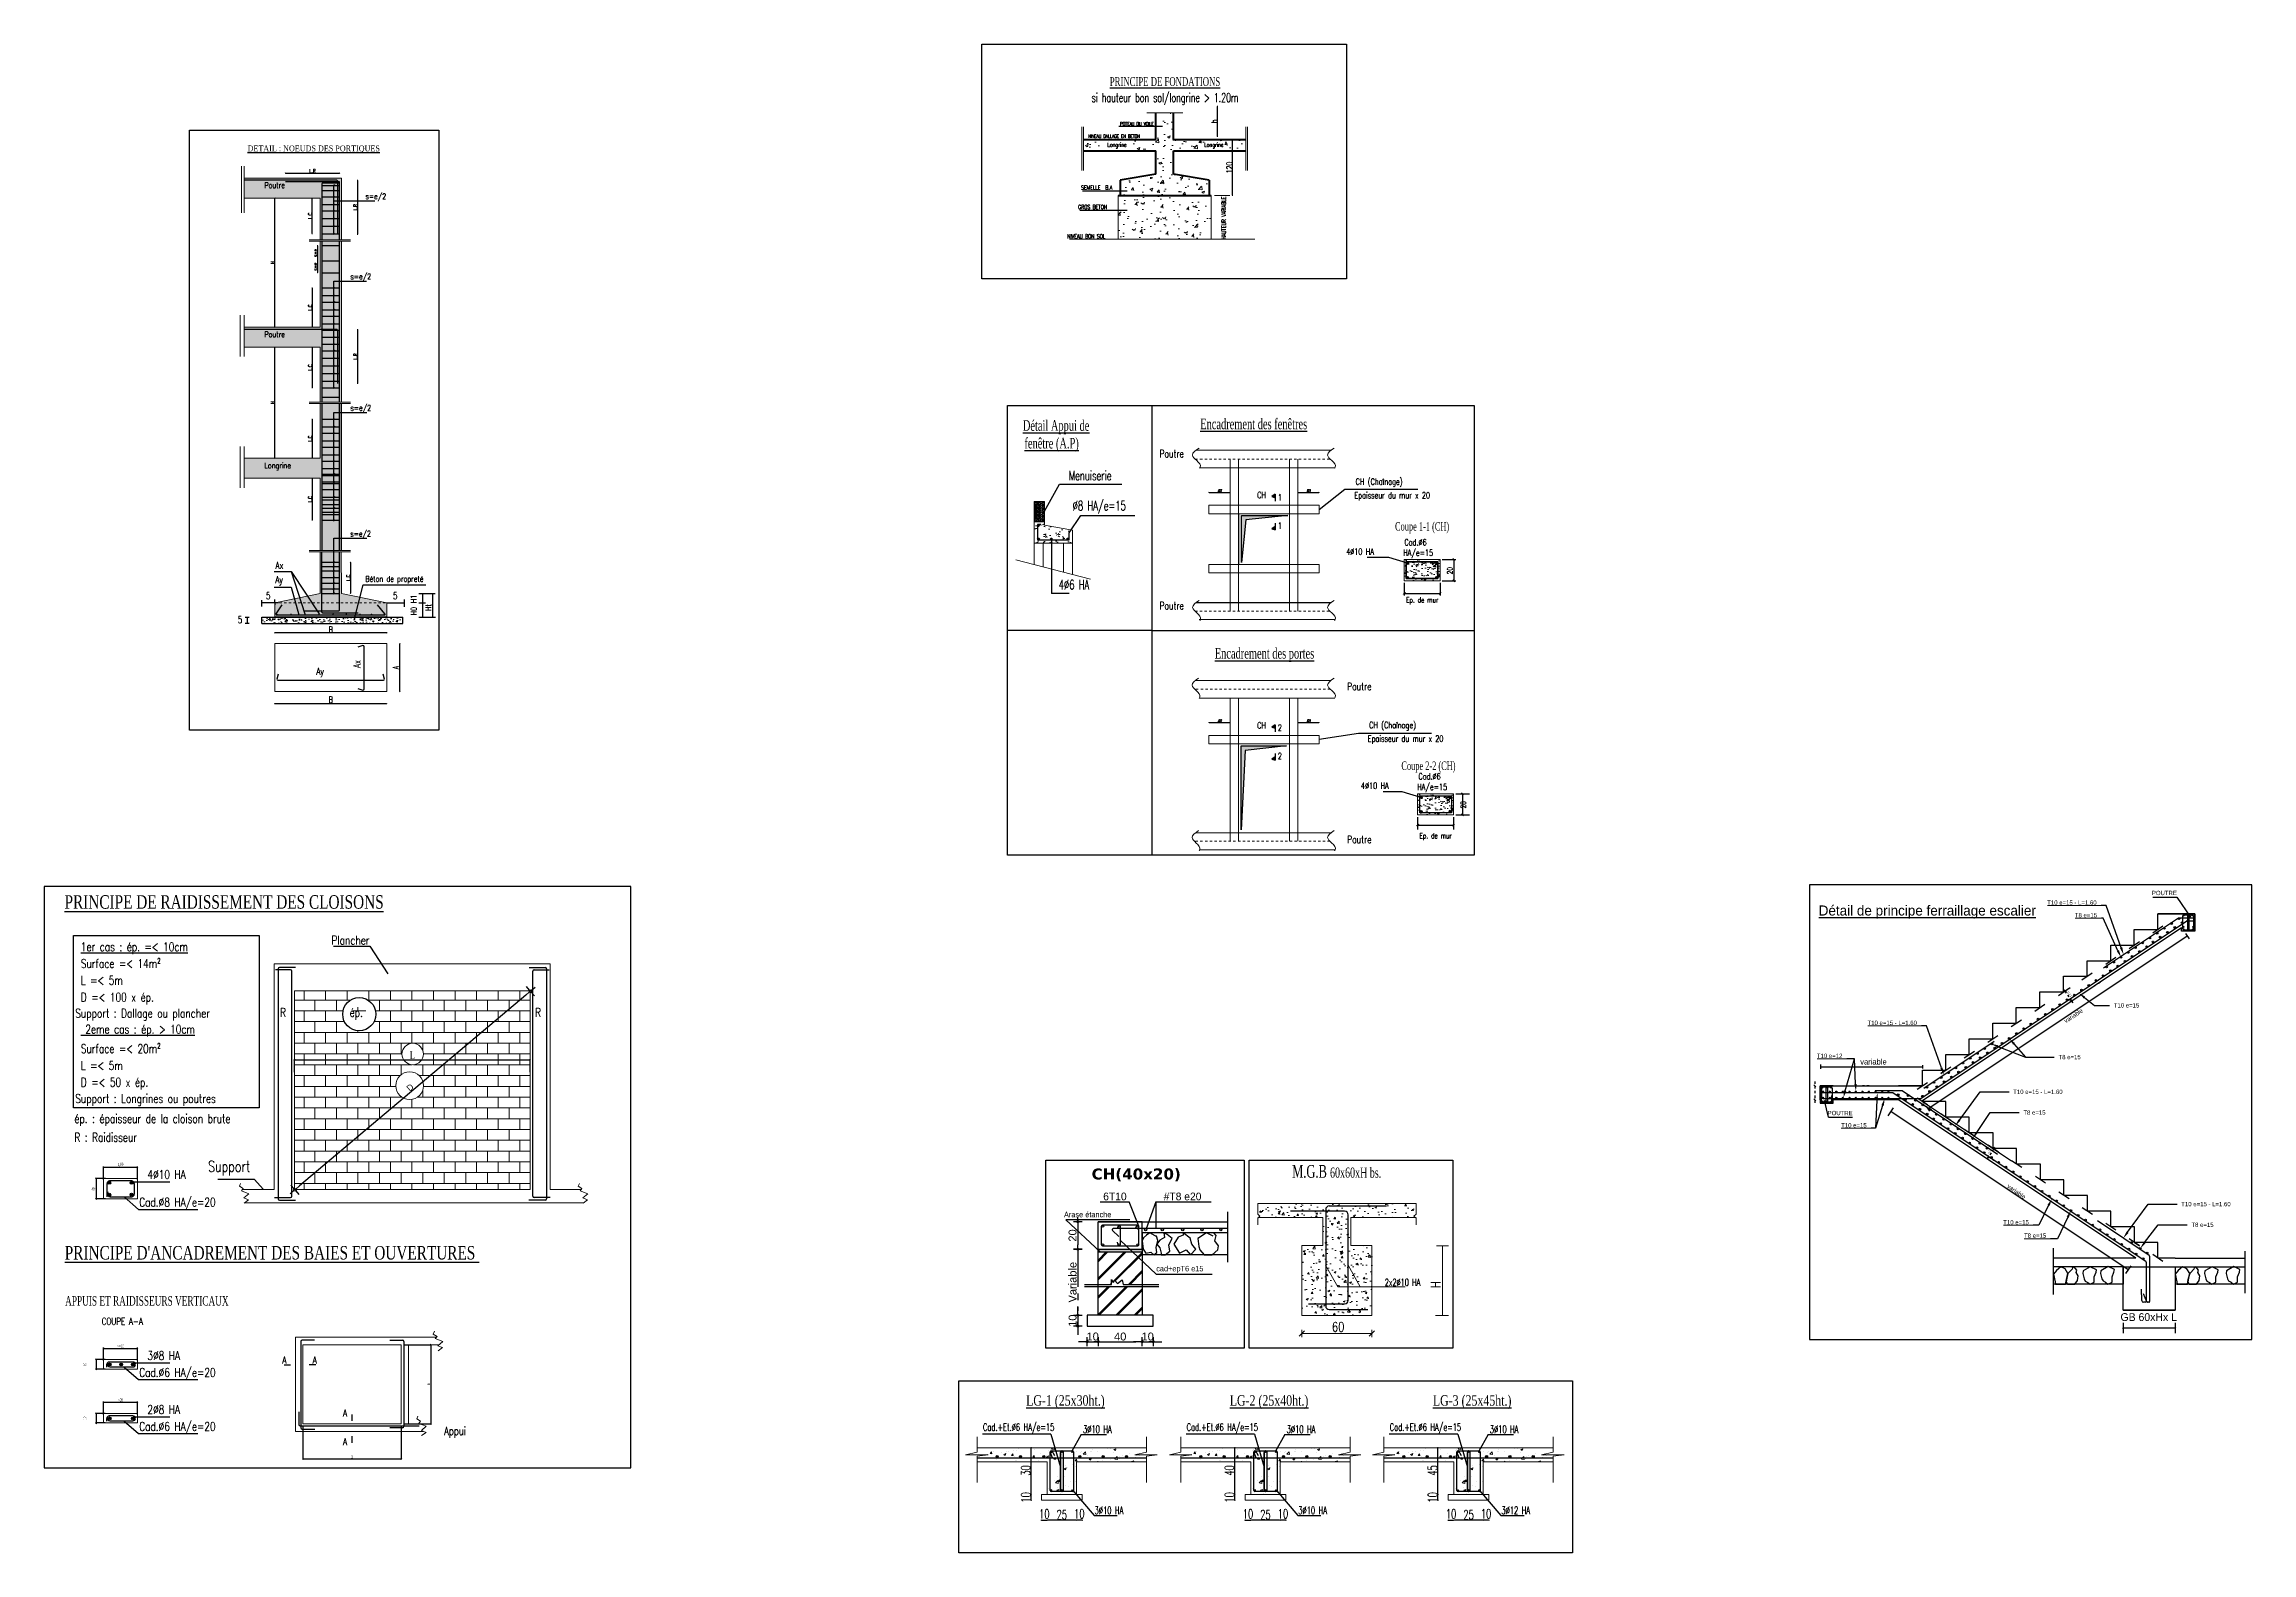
# Model space of a CAD drawing. Header units: metres. Extents: x 3058.8 to 3152.5, y 1532.5 to 1596.5.
import ezdxf
from ezdxf.enums import TextEntityAlignment as Align

# ---------------------------------------------------------------- set-up
doc = ezdxf.new("R2010")
doc.units = ezdxf.units.M
for name, pattern in [('AXES', [2, 1.25, -0.25, 0.25, -0.25]), ('CONTINU', [0]), ('GrPointillés', [0.4, 0.1, -0.1, 0.1, -0.1])]:
    doc.linetypes.add(name, pattern=pattern)
for name, color, linetype, lineweight in [('0.25', 7, 'Continuous', 13), ('COTA', 1, 'Continuous', 0), ('EPM ARMATURE INFERIEURE', 140, 'Continuous', 25), ('EPM ARMATURES INFERIEURES', 140, 'Continuous', 25), ('EPM COTATIONS', 134, 'Continuous', 13), ('EPM COUPES', 5, 'Continuous', 53), ('EPM HACHURES 1', 251, 'Continuous', 9), ('EPM HACHURES 2', 252, 'Continuous', 5), ('EPM LIGNE018', 60, 'Continuous', 18), ('EPM TRAIT018', 60, 'Continuous', 18), ('RA COUPE', 7, 'Continuous', 30), ('Semelles', 3, 'Continuous', 30), ('texte', 7, 'Continuous', 0)]:
    doc.layers.add(name, color=color, linetype=linetype, lineweight=lineweight)
for name, color, linetype in [('00.00', 7, 'Continuous'), ('AXES', 132, 'Continuous'), ('BA-POUTRE', 4, 'Continuous'), ('CHAINAGES', 10, 'Continuous'), ('EPM TEXTES', 7, 'Continuous'), ('fairaillage', 7, 'Continuous'), ('Mure decoraftif', 31, 'Continuous'), ('P', 94, 'Continuous'), ('plan BA', 7, 'AXES'), ('plan BA111', 7, 'Continuous')]:
    doc.layers.add(name, color=color, linetype=linetype)
doc.layers.add('HACHURES', color=254, linetype='Continuous', lineweight=0, true_color=0xe3e3e3)
doc.styles.add('Arial', font='arial.ttf')
doc.styles.add('B', font='romand.shx', dxfattribs={"width": 0.65, "oblique": 15})
doc.styles.add('B.A', font='GARA.TTF', dxfattribs={"width": 0.65})
doc.styles.add('GrAnnotations', font='romantic.ttf', dxfattribs={"width": 0.65})
doc.styles.add('GrCotations', font='romant.shx', dxfattribs={"width": 0.65})
pattern_1 = [(50, (309632.3, 91557.9), (682.0994, -59.676), [71.323, -784.555]), (355, (309632.3, 91557.9), (-131.949, 715.316), [57.059, -627.644]), (100.451, (309689.13, 91552.95), (550.153, 655.637), [60.615, -666.769]), (46.1842, (309632.3, 91748.1), (1014.92, -157.406), [106.985, -1176.833]), (96.6356, (309716.9, 91735), (888.841, 926.361), [90.923, -1000.153]), (351.184, (309632.3, 91748.1), (888.843, 926.36), [85.588, -941.466]), (21, (309727.4, 91700.57), (567.646, -382.882), [71.323, -784.555]), (326, (309727.4, 91700.6), (231.387, 689.6), [57.059, -627.644]), (71.4514, (309774.7, 91668.66), (799.031, 306.719), [60.615, -666.769]), (37.5, (309632.3, 91557.92), (11.5637, 316.5741), [0, -620.0364, 0, -637.154, 0, -630.0216]), (7.5, (309632.3, 91557.92), (250.1728, 375.076), [0, -363.2728, 0, -605.7717, 0, -240.1214]), (327.5, (309420.22, 91557.92), (507.6512, -21.4484), [0, -237.744, 0, -741.7613, 0, -984.26]), (317.5, (309325.13, 91557.9), (554.5957, 95.1968), [0, -309.067, 0, -492.6056, 0, -698.9674])]

# ---------------------------------------------------------------- blocks, each defined once
blk = doc.blocks.new('DIM')
for p, q in [((-0.2, 0), (-1, 0)), ((0, 0.2), (0, 1)), ((0.2, 0), (1, 0)), ((0, -1), (0, -0.2))]:
    blk.add_line(p, q)
blk.add_circle((0, 0), 0.2)
blk = doc.blocks.new('CH')
at = {"layer": 'fairaillage'}
h = blk.add_hatch(color=2, dxfattribs=at)
h.paths.add_polyline_path([(231168.61, 209689.241, 1), (231168.527, 209689.241, 1)])
h.paths.add_polyline_path([(231167.909, 209689.236), (231167.909, 209689.246, 0.941384), (231167.826, 209689.241, 0.941384)])
h.paths.add_polyline_path([(231167.29, 209689.241, 1), (231167.207, 209689.241, 1)])
h.paths.add_polyline_path([(231167.207, 209688.54, 1), (231167.29, 209688.54, 1)])
h.paths.add_polyline_path([(231167.909, 209688.546, 0.929868), (231167.827, 209688.54, 0.929868), (231167.909, 209688.534)])
h.paths.add_polyline_path([(231168.61, 209688.54, 1), (231168.527, 209688.54, 1)])
h = blk.add_hatch(color=256, dxfattribs=at)
h.paths.add_polyline_path([(231168.904, 209689.107, 0.402577), (231168.865, 209689.148), (231168.861, 209689.148, 0.402577), (231168.822, 209689.107, 1)])
h.paths.add_polyline_path([(231169.53, 209689.107, 0.402577), (231169.49, 209689.148), (231169.487, 209689.148, 0.402577), (231169.447, 209689.107, 1)])
h.paths.add_polyline_path([(231170.255, 209689.148), (231170.252, 209689.148, 0.402577), (231170.212, 209689.107, 1), (231170.295, 209689.107, 0.402577)])
h.paths.add_polyline_path([(231170.979, 209689.148), (231170.976, 209689.148, 0.402577), (231170.936, 209689.107, 1), (231171.019, 209689.107, 0.402577)])
h.paths.add_polyline_path([(231171.725, 209689.107, 0.402577), (231171.685, 209689.148), (231171.682, 209689.148, 0.402577), (231171.642, 209689.107, 1)])
blk.add_hatch(color=256, dxfattribs=at).paths.add_polyline_path([(231168.734, 209688.375), (231167.084, 209688.375), (231167.084, 209688.272), (231168.734, 209688.272)])
h = blk.add_hatch(dxfattribs=at)
h.set_pattern_fill('JIS_LC_8A', scale=0.061875, style=0)
h.set_pattern_definition([(45, (231111.7473, 209608.56823), (-0.3412674, 0.3412674), []), (45, (231111.8092, 209608.56823), (-0.3412674, 0.3412674), [])])
h.paths.add_polyline_path([(231167.978, 209687.231), (231168.019, 209687.053), (231168.734, 209687.053), (231168.734, 209688.272), (231167.084, 209688.272), (231167.084, 209687.053), (231167.584, 209687.053), (231167.581, 209687.236), (231167.643, 209687.123), (231167.706, 209687.206), (231167.808, 209687.087)])
h.paths.add_polyline_path([(231168.734, 209685.9), (231168.734, 209686.973), (231167.084, 209686.973), (231167.084, 209685.9)])
at = {"layer": 'fairaillage', "color": 0}
for p, q in [((231167.163, 209690.156), (231168.24, 209690.156)), ((231168.61, 209689.241), (231168.24, 209690.156)), ((231169.24, 209690.156), (231168.877, 209689.146)), ((231169.24, 209690.156), (231171.318, 209690.156)), ((231169.24, 209690.156), (231169.24, 209689.148)), ((231167.084, 209688.375), (231167.084, 209689.406)), ((231167.084, 209689.406), (231168.734, 209689.406)), ((231168.734, 209689.406), (231167.084, 209689.406)), ((231171.938, 209689.148), (231167.651, 209689.148)), ((231168.734, 209689.406), (231171.938, 209689.406)), ((231168.734, 209688.375), (231168.734, 209689.406)), ((231171.938, 209689.775), (231171.938, 209688.994)), ((231167.084, 209685.9), (231167.084, 209688.375)), ((231167.084, 209688.375), (231168.734, 209688.375)), ((231167.084, 209688.375), (231168.734, 209688.375)), ((231167.623, 209689.077), (231167.861, 209688.846)), ((231167.909, 209688.714), (231169.26, 209687.442)), ((231168.734, 209688.994), (231168.734, 209688.375)), ((231171.938, 209688.994), (231168.734, 209688.994)), ((231168.787, 209688.803), (231168.734, 209688.685)), ((231168.734, 209688.685), (231168.767, 209688.379)), ((231168.734, 209688.375), (231168.734, 209685.9)), ((231168.767, 209688.379), (231168.87, 209688.228)), ((231168.89, 209688.906), (231168.787, 209688.803)), ((231169.019, 209688.994), (231168.89, 209688.906)), ((231169.217, 209688.874), (231169.019, 209688.994)), ((231169.269, 209688.869), (231169.226, 209688.869)), ((231169.257, 209688.437), (231169.315, 209688.698)), ((231169.279, 209688.256), (231169.257, 209688.437)), ((231169.315, 209688.698), (231169.269, 209688.869)), ((231169.39, 209688.712), (231169.286, 209688.567)), ((231169.286, 209688.567), (231169.394, 209688.427)), ((231169.567, 209688.82), (231169.39, 209688.712)), ((231169.394, 209688.427), (231169.45, 209688.23)), ((231169.671, 209688.924), (231169.546, 209688.994)), ((231169.546, 209688.994), (231169.567, 209688.82)), ((231169.591, 209688.169), (231169.776, 209688.306)), ((231169.852, 209688.78), (231169.671, 209688.924)), ((231169.731, 209688.535), (231169.852, 209688.78)), ((231169.776, 209688.306), (231169.731, 209688.535)), ((231170.081, 209688.828), (231169.92, 209688.563)), ((231169.92, 209688.563), (231170.129, 209688.23)), ((231170.274, 209688.908), (231170.081, 209688.828)), ((231170.129, 209688.23), (231170.382, 209688.35)), ((231170.539, 209688.784), (231170.266, 209688.994)), ((231170.266, 209688.994), (231170.274, 209688.908)), ((231170.382, 209688.35), (231170.547, 209688.169)), ((231170.599, 209688.563), (231170.539, 209688.784)), ((231170.547, 209688.169), (231170.744, 209688.374)), ((231170.744, 209688.374), (231170.599, 209688.563)), ((231171.146, 209688.994), (231170.821, 209688.783)), ((231170.821, 209688.783), (231170.862, 209688.478)), ((231170.862, 209688.478), (231170.892, 209688.357)), ((231170.892, 209688.357), (231171.06, 209688.169)), ((231171.39, 209688.869), (231171.146, 209688.994)), ((231171.415, 209688.994), (231171.146, 209688.994)), ((231171.354, 209688.169), (231171.573, 209688.351)), ((231171.507, 209688.894), (231171.415, 209688.994)), ((231171.456, 209688.691), (231171.507, 209688.894)), ((231171.598, 209688.504), (231171.456, 209688.691)), ((231171.573, 209688.351), (231171.598, 209688.504)), ((231171.938, 209688.994), (231171.938, 209687.894)), ((231167.084, 209688.272), (231168.734, 209688.272)), ((231171.938, 209688.169), (231168.734, 209688.169)), ((231168.87, 209688.228), (231169.061, 209688.261)), ((231169.061, 209688.261), (231169.164, 209688.169)), ((231169.164, 209688.169), (231169.279, 209688.256)), ((231169.45, 209688.23), (231169.45, 209688.169)), ((231169.45, 209688.169), (231169.591, 209688.169)), ((231171.06, 209688.169), (231171.354, 209688.169)), ((231166.575, 209687.053), (231167.584, 209687.053)), ((231166.575, 209686.973), (231169.357, 209686.973)), ((231167.584, 209687.053), (231167.581, 209687.236)), ((231167.581, 209687.236), (231167.643, 209687.123)), ((231167.643, 209687.123), (231167.706, 209687.206)), ((231167.706, 209687.206), (231167.808, 209687.087)), ((231167.808, 209687.087), (231167.978, 209687.231)), ((231167.978, 209687.231), (231168.019, 209687.053)), ((231168.019, 209687.053), (231169.357, 209687.053)), ((231169.26, 209687.442), (231171.358, 209687.442)), ((231169.146, 209685.9), (231166.671, 209685.9)), ((231166.671, 209685.9), (231166.671, 209685.488)), ((231169.146, 209685.488), (231169.146, 209685.9)), ((231166.671, 209685.488), (231167.084, 209685.488)), ((231167.084, 209685.488), (231168.734, 209685.488)), ((231168.734, 209685.488), (231169.146, 209685.488))]:
    blk.add_line(p, q, dxfattribs=at)
at = {"layer": 'fairaillage', "color": 5}
for p, q in [((231167.207, 209688.54), (231167.207, 209689.241)), ((231168.569, 209689.283), (231167.249, 209689.283)), ((231167.828, 209689.253), (231167.808, 209689.172)), ((231167.909, 209689.246), (231167.909, 209688.534)), ((231168.533, 209689.262), (231168.479, 209689.174)), ((231168.599, 209689.213), (231168.568, 209689.119)), ((231168.61, 209688.54), (231168.61, 209689.241)), ((231167.249, 209688.499), (231168.569, 209688.499)), ((231167.828, 209688.53), (231167.805, 209688.643))]:
    blk.add_line(p, q, dxfattribs=at)
at = {"layer": 'fairaillage', "color": 0}
for centre in [(231167.249, 209689.241), (231167.868, 209689.241), (231168.569, 209689.241), (231168.863, 209689.107), (231169.488, 209689.107), (231170.253, 209689.107), (231170.977, 209689.107), (231171.683, 209689.107), (231167.249, 209688.54), (231167.868, 209688.54), (231168.569, 209688.54)]:
    blk.add_circle(centre, 0.0412, dxfattribs=at)
for centre, start, end in [((231167.249, 209689.241), 90, 180), ((231167.651, 209689.107), 90, 225.88485), ((231168.569, 209689.241), 0, 90), ((231167.249, 209688.54), 180, 270), ((231168.569, 209688.54), 270, 0)]:
    blk.add_arc(centre, 0.0413, start, end, dxfattribs=at)
at = {"layer": 'P', "color": 2}
for p, q in [((231168.264, 209689.478), (231165.87, 209689.478)), ((231165.87, 209689.478), (231167.158, 209688.272))]:
    blk.add_line(p, q, dxfattribs=at)
at = {"layer": 'plan BA', "color": 3}
for p, q in [((231166.319, 209689.241), (231166.319, 209688.54)), ((231166.319, 209688.21), (231166.319, 209686.065)), ((231166.319, 209686.065), (231166.319, 209686.23)), ((231166.319, 209685.9), (231166.319, 209685.488)), ((231166.319, 209685.323), (231166.319, 209685.158)), ((231166.506, 209684.905), (231166.341, 209684.905)), ((231166.671, 209684.905), (231167.084, 209684.905)), ((231167.249, 209684.905), (231167.414, 209684.905)), ((231167.249, 209684.905), (231168.569, 209684.905)), ((231168.569, 209684.905), (231168.404, 209684.905)), ((231168.734, 209684.905), (231169.146, 209684.905)), ((231169.311, 209684.905), (231169.476, 209684.905))]:
    blk.add_line(p, q, dxfattribs=at)
at = {"layer": 'plan BA', "color": 3, "linetype": 'ByBlock', "xscale": 0.165, "yscale": 0.165, "zscale": 0.165}
for p, rotation in [((231166.319, 209689.406), 90), ((231166.319, 209688.375), 270), ((231166.319, 209688.375), 90), ((231166.319, 209685.9), 270), ((231166.319, 209685.9), 270), ((231166.319, 209685.488), 90), ((231167.084, 209684.905), 180), ((231167.084, 209684.905), 180), ((231169.146, 209684.905), 180)]:
    blk.add_blockref('DIM', p, dxfattribs=dict(at, rotation=rotation))
for p in [(231166.671, 209684.905), (231168.734, 209684.905), (231168.734, 209684.905)]:
    blk.add_blockref('DIM', p, dxfattribs=at)
at = {"layer": 'CHAINAGES', "color": 31, "true_color": 0xfecc66, "insert": (231166.837, 209691.404), "char_height": 0.4125, "width": 4.97639, "attachment_point": 1}
blk.add_mtext('{\\fVerdana|b1|i0|c0|p34;\\C1;CH(40x20)}', dxfattribs=at)
at = {"layer": 'fairaillage', "color": 0, "attachment_point": 1}
for s, insert, char_height, width in [('6T10', (231167.271, 209690.499), 0.2888, 0.96898), ('#T8 e20', (231169.539, 209690.499), 0.2888, 1.89906), ('Arase étanche', (231165.8, 209689.779), 0.20625, 2.61304), ('cad+epT6 e15', (231169.26, 209687.75), 0.20625, 2.61304)]:
    blk.add_mtext(s, dxfattribs=dict(at, insert=insert, char_height=char_height, width=width))
at = {"layer": 'plan BA', "color": 6, "linetype": 'ByBlock', "char_height": 0.297, "attachment_point": 5, "rotation": 90, "style": 'Arial'}
for s, insert in [('\\A1;20', (231166.122, 209688.891)), ('\\A1;Variable ', (231166.123, 209687.138)), ('\\A1;10', (231166.124, 209685.694))]:
    blk.add_mtext(s, dxfattribs=dict(at, insert=insert))
at = {"layer": 'plan BA', "color": 6, "linetype": 'ByBlock', "char_height": 0.297, "attachment_point": 5, "style": 'Arial'}
for s, insert in [('\\A1;10', (231166.877, 209685.099)), ('\\A1;40', (231167.909, 209685.098)), ('\\A1;10', (231168.94, 209685.099))]:
    blk.add_mtext(s, dxfattribs=dict(at, insert=insert))
blk = doc.blocks.new('COT')
at = {"layer": 'COTA'}
for p, q in [((-1, 0), (1, 0)), ((0, -1), (0, 1))]:
    blk.add_line(p, q, dxfattribs=at)
at = {"layer": 'COTA', "color": 4}
blk.add_line((-0.7, -0.7), (0.7, 0.7), dxfattribs=at)
blk = doc.blocks.new('L1')
at = {"lineweight": 30}
h = blk.add_hatch(color=1, dxfattribs=at)
h.dxf.hatch_style = 1
edge = h.paths.add_edge_path()
edge.add_arc((335461.743, 357503.271), 0.0248, 180, 360)
edge.add_arc((335461.743, 357503.271), 0.0248, 0, 180)
h = blk.add_hatch(color=1, dxfattribs=at)
h.dxf.hatch_style = 1
edge = h.paths.add_edge_path()
edge.add_arc((335462.182, 357503.274), 0.0248, 180, 360)
edge.add_arc((335462.182, 357503.274), 0.0248, 0, 180)
h = blk.add_hatch(color=1, dxfattribs=at)
h.dxf.hatch_style = 1
edge = h.paths.add_edge_path()
edge.add_arc((335462.626, 357503.271), 0.0248, 180, 360)
edge.add_arc((335462.626, 357503.271), 0.0248, 0, 180)
h = blk.add_hatch(color=1, dxfattribs=at)
h.dxf.hatch_style = 1
edge = h.paths.add_edge_path()
edge.add_arc((335461.743, 357501.63), 0.0248, 180, 360)
edge.add_arc((335461.743, 357501.63), 0.0248, 0, 180)
h = blk.add_hatch(color=1, dxfattribs=at)
h.dxf.hatch_style = 1
edge = h.paths.add_edge_path()
edge.add_arc((335462.191, 357501.634), 0.0248, 180, 360)
edge.add_arc((335462.191, 357501.634), 0.0248, 0, 180)
h = blk.add_hatch(color=1, dxfattribs=at)
h.dxf.hatch_style = 1
edge = h.paths.add_edge_path()
edge.add_arc((335462.626, 357501.63), 0.0248, 180, 360)
edge.add_arc((335462.626, 357501.63), 0.0248, 0, 180)
at = {"layer": 'EPM ARMATURE INFERIEURE', "lineweight": 30}
for points in [[(335459.483, 357503.068, 1), (335459.395, 357503.068, 1)], [(335460.473, 357503.068, 1), (335460.385, 357503.068, 1)], [(335461.463, 357503.068, 1), (335461.375, 357503.068, 1)], [(335462.994, 357503.068, 1), (335462.906, 357503.068, 1)], [(335463.984, 357503.068, 1), (335463.896, 357503.068, 1)], [(335464.974, 357503.068, 1), (335464.886, 357503.068, 1)]]:
    blk.add_hatch(color=1, dxfattribs=at).paths.add_polyline_path(points)
for p, q in [((335461.722, 357504.022), (335458.819, 357504.022)), ((335461.722, 357504.022), (335462.132, 357502.619)), ((335463.01, 357504.014), (335462.601, 357503.271)), ((335463.01, 357504.014), (335464.087, 357504.014)), ((335460.885, 357501.482), (335460.885, 357503.443)), ((335462.132, 357501.585), (335462.132, 357503.249)), ((335460.885, 357501.235), (335460.885, 357501.443)), ((335462.651, 357501.63), (335463.553, 357500.572)), ((335461.338, 357500.372), (335461.546, 357500.372)), ((335462.783, 357500.372), (335461.586, 357500.372)), ((335463.031, 357500.372), (335462.823, 357500.372)), ((335463.553, 357500.572), (335464.538, 357500.572))]:
    blk.add_line(p, q)
at = {"layer": 'EPM ARMATURE INFERIEURE', "color": 4, "lineweight": 30}
for p, q in [((335465.773, 357502.997), (335458.596, 357502.997)), ((335461.792, 357503.016), (335461.686, 357503.256)), ((335461.689, 357501.636), (335461.689, 357503.269)), ((335461.739, 357503.319), (335462.63, 357503.319)), ((335461.887, 357503.105), (335461.756, 357503.326)), ((335462.132, 357503.269), (335462.132, 357501.634)), ((335462.201, 357503.319), (335462.181, 357503.319)), ((335462.25, 357501.634), (335462.25, 357503.269)), ((335462.679, 357503.269), (335462.679, 357501.636)), ((335462.63, 357501.586), (335461.739, 357501.586)), ((335462.181, 357501.585), (335462.201, 357501.585))]:
    blk.add_line(p, q, dxfattribs=at)
at = {"layer": 'EPM ARMATURE INFERIEURE', "color": 1, "lineweight": 30}
for centre in [(335459.439, 357503.068), (335460.429, 357503.068), (335461.419, 357503.068), (335462.95, 357503.068), (335463.94, 357503.068), (335464.93, 357503.068)]:
    blk.add_circle(centre, 0.0436, dxfattribs=at)
for centre, radius, start, end in [((335461.739, 357503.269), 0.0495, 90, 180), ((335461.743, 357503.271), 0.0248, 0, 180), ((335461.743, 357503.271), 0.0248, 180, 0), ((335462.181, 357503.269), 0.0495, 90, 180), ((335462.182, 357503.274), 0.0248, 0, 180), ((335462.182, 357503.274), 0.0248, 180, 0), ((335462.201, 357503.269), 0.0495, 0, 90), ((335462.626, 357503.271), 0.0248, 0, 180), ((335462.626, 357503.271), 0.0248, 180, 0), ((335462.63, 357503.269), 0.0495, 360, 90), ((335461.739, 357501.636), 0.0495, 180, 270), ((335461.743, 357501.63), 0.0248, 0, 180), ((335461.743, 357501.63), 0.0248, 180, 0), ((335462.181, 357501.634), 0.0495, 180, 270), ((335462.191, 357501.634), 0.0248, 0, 180), ((335462.191, 357501.634), 0.0248, 180, 0), ((335462.201, 357501.634), 0.0495, 270, 0), ((335462.626, 357501.63), 0.0248, 0, 180), ((335462.626, 357501.63), 0.0248, 180, 0), ((335462.63, 357501.636), 0.0495, 270, 0)]:
    blk.add_arc(centre, radius, start, end, dxfattribs=at)
at = {"layer": 'EPM COUPES', "lineweight": 9}
for p, q in [((335465.773, 357503.443), (335458.596, 357503.443)), ((335461.566, 357502.849), (335458.596, 357502.849)), ((335461.566, 357502.849), (335461.566, 357501.463)), ((335462.803, 357501.463), (335462.803, 357502.849)), ((335462.803, 357502.849), (335465.773, 357502.849))]:
    blk.add_line(p, q, dxfattribs=at)
at = {"layer": 'EPM COUPES', "lineweight": 18}
for p, q in [((335463.051, 357501.463), (335461.318, 357501.463)), ((335461.318, 357501.463), (335461.318, 357501.215)), ((335461.318, 357501.215), (335463.051, 357501.215)), ((335463.051, 357501.215), (335463.051, 357501.463))]:
    blk.add_line(p, q, dxfattribs=at)
at = {"layer": 'EPM HACHURES 1'}
for p, q in [((335458.974, 357503.165), (335458.974, 357503.165)), ((335459.028, 357503.17), (335459.028, 357503.17)), ((335459.146, 357503.198), (335459.207, 357503.271)), ((335459.146, 357503.198), (335459.221, 357503.192)), ((335459.221, 357503.192), (335459.206, 357503.271)), ((335459.265, 357503.301), (335459.265, 357503.301)), ((335459.432, 357502.933), (335459.432, 357502.933)), ((335459.619, 357503.254), (335459.619, 357503.254)), ((335459.671, 357503.442), (335459.671, 357503.442)), ((335459.725, 357503.163), (335459.813, 357503.196)), ((335459.725, 357503.163), (335459.787, 357503.12)), ((335459.787, 357503.12), (335459.813, 357503.196)), ((335459.822, 357503.275), (335459.822, 357503.275)), ((335459.936, 357503.273), (335459.936, 357503.273)), ((335460.048, 357503.119), (335460.109, 357503.192)), ((335460.048, 357503.119), (335460.123, 357503.113)), ((335460.123, 357503.113), (335460.108, 357503.192)), ((335460.137, 357503.316), (335460.137, 357503.316)), ((335460.165, 357503.058), (335460.165, 357503.058)), ((335460.239, 357502.916), (335460.239, 357502.916)), ((335460.254, 357503.334), (335460.254, 357503.334)), ((335460.282, 357502.883), (335460.282, 357502.883)), ((335460.342, 357503.413), (335460.342, 357503.413)), ((335460.959, 357503.051), (335461.01, 357503.113)), ((335460.959, 357503.04), (335461.025, 357503.034)), ((335461.025, 357503.034), (335461.01, 357503.113)), ((335461.013, 357503.385), (335461.013, 357503.385)), ((335461.076, 357502.987), (335461.076, 357502.987)), ((335461.2, 357502.908), (335461.2, 357502.908)), ((335461.278, 357503.216), (335461.278, 357503.216)), ((335461.391, 357503.029), (335461.391, 357503.029)), ((335461.532, 357503.062), (335461.62, 357503.096)), ((335461.532, 357503.062), (335461.594, 357503.02)), ((335461.537, 357503.099), (335461.537, 357503.099)), ((335461.594, 357503.02), (335461.62, 357503.096)), ((335461.632, 357503.31), (335461.632, 357503.31)), ((335461.684, 357503.357), (335461.684, 357503.357)), ((335461.746, 357503.383), (335461.803, 357503.443)), ((335461.746, 357503.383), (335461.857, 357503.366)), ((335461.857, 357503.365), (335461.848, 357503.443)), ((335461.851, 357502.962), (335461.927, 357502.955)), ((335461.852, 357502.962), (335461.881, 357502.997)), ((335461.867, 357503.091), (335461.867, 357503.091)), ((335461.881, 357502.997), (335461.912, 357503.034)), ((335461.919, 357502.997), (335461.912, 357503.034)), ((335461.926, 357502.955), (335461.919, 357502.997)), ((335461.933, 357503.034), (335461.933, 357503.034)), ((335461.949, 357503.188), (335461.949, 357503.188)), ((335462.173, 357503.179), (335462.173, 357503.179)), ((335462.355, 357503.328), (335462.355, 357503.328)), ((335462.365, 357503.436), (335462.365, 357503.436)), ((335462.621, 357503.159), (335462.621, 357503.159)), ((335462.625, 357503.443), (335462.651, 357503.425)), ((335462.651, 357503.425), (335462.657, 357503.443)), ((335462.661, 357503.196), (335462.661, 357503.196)), ((335462.666, 357503.16), (335462.666, 357503.16)), ((335462.753, 357502.883), (335462.814, 357502.955)), ((335462.753, 357502.883), (335462.828, 357502.876)), ((335462.828, 357502.876), (335462.814, 357502.955)), ((335462.826, 357503.273), (335462.826, 357503.273)), ((335462.976, 357503.237), (335462.976, 357503.237)), ((335463.027, 357503.3), (335463.027, 357503.3)), ((335463.087, 357503.175), (335463.185, 357503.277)), ((335463.087, 357503.175), (335463.199, 357503.157)), ((335463.199, 357503.157), (335463.185, 357503.277)), ((335463.292, 357503.131), (335463.292, 357503.131)), ((335463.339, 357502.961), (335463.427, 357502.995)), ((335463.339, 357502.961), (335463.401, 357502.919)), ((335463.399, 357503.286), (335463.399, 357503.286)), ((335463.401, 357502.919), (335463.427, 357502.995)), ((335463.452, 357503.3), (335463.452, 357503.3)), ((335463.456, 357502.943), (335463.456, 357502.943)), ((335463.471, 357503.362), (335463.471, 357503.362)), ((335463.693, 357502.849), (335463.716, 357502.876)), ((335463.698, 357503.272), (335463.698, 357503.272)), ((335463.721, 357502.849), (335463.716, 357502.876)), ((335463.916, 357502.909), (335463.916, 357502.909)), ((335464.091, 357503.024), (335464.091, 357503.024)), ((335464.106, 357503.442), (335464.106, 357503.442)), ((335464.133, 357503.412), (335464.133, 357503.412)), ((335464.23, 357502.95), (335464.23, 357502.95)), ((335464.246, 357503.405), (335464.246, 357503.405)), ((335464.369, 357503.243), (335464.369, 357503.243)), ((335464.395, 357503.367), (335464.483, 357503.4)), ((335464.395, 357503.367), (335464.458, 357503.325)), ((335464.429, 357502.967), (335464.459, 357502.997)), ((335464.429, 357502.967), (335464.541, 357502.949)), ((335464.458, 357503.325), (335464.483, 357503.401)), ((335464.459, 357502.997), (335464.527, 357503.069)), ((335464.533, 357503.017), (335464.527, 357503.069)), ((335464.536, 357502.997), (335464.533, 357503.017)), ((335464.541, 357502.949), (335464.536, 357502.997)), ((335464.613, 357502.972), (335464.613, 357502.972)), ((335464.634, 357503.074), (335464.634, 357503.074)), ((335464.707, 357503.013), (335464.707, 357503.013)), ((335464.744, 357503.118), (335464.744, 357503.118)), ((335465.04, 357503.215), (335465.04, 357503.215)), ((335465.146, 357502.86), (335465.234, 357502.894)), ((335465.146, 357502.861), (335465.163, 357502.849)), ((335465.218, 357502.849), (335465.234, 357502.894)), ((335465.305, 357503.046), (335465.305, 357503.046)), ((335465.346, 357503.098), (335465.346, 357503.098)), ((335465.389, 357503.207), (335465.389, 357503.207)), ((335465.501, 357503.117), (335465.501, 357503.117)), ((335461.68, 357502.468), (335461.68, 357502.468)), ((335461.861, 357502.047), (335461.861, 357502.047)), ((335461.912, 357501.95), (335462.01, 357502.052)), ((335461.912, 357501.95), (335462.024, 357501.933)), ((335462, 357502.204), (335462, 357502.204)), ((335462.024, 357501.933), (335462.01, 357502.052)), ((335462.026, 357502.016), (335462.087, 357502.088)), ((335462.026, 357502.016), (335462.101, 357502.009)), ((335462.101, 357502.009), (335462.086, 357502.088)), ((335462.105, 357502.689), (335462.105, 357502.689)), ((335462.127, 357501.923), (335462.127, 357501.923)), ((335462.142, 357502.342), (335462.142, 357502.342)), ((335462.157, 357502.761), (335462.157, 357502.761)), ((335462.282, 357502.556), (335462.37, 357502.589)), ((335462.282, 357502.556), (335462.345, 357502.513)), ((335462.315, 357502.246), (335462.315, 357502.246)), ((335462.331, 357502.7), (335462.331, 357502.7)), ((335462.345, 357502.513), (335462.37, 357502.589)), ((335462.413, 357502.594), (335462.413, 357502.594)), ((335462.532, 357502.018), (335462.532, 357502.018)), ((335462.645, 357502.742), (335462.645, 357502.742)), ((335462.777, 357502.661), (335462.777, 357502.661)), ((335462.78, 357502.018), (335462.78, 357502.018)), ((335462.791, 357502.308), (335462.791, 357502.308)), ((335462.795, 357502.436), (335462.795, 357502.436)), ((335462.81, 357502.855), (335462.81, 357502.855)), ((335461.628, 357501.718), (335461.628, 357501.718)), ((335461.669, 357501.708), (335461.669, 357501.708)), ((335461.976, 357501.644), (335462.064, 357501.678)), ((335461.976, 357501.644), (335462.039, 357501.602)), ((335461.984, 357501.75), (335461.984, 357501.75)), ((335462.039, 357501.602), (335462.064, 357501.678)), ((335462.111, 357501.505), (335462.111, 357501.505)), ((335462.126, 357501.878), (335462.126, 357501.878)), ((335462.361, 357501.844), (335462.361, 357501.844)), ((335462.46, 357501.812), (335462.46, 357501.812)), ((335462.662, 357501.568), (335462.662, 357501.568)), ((335462.764, 357501.599), (335462.764, 357501.599)), ((335462.797, 357501.849), (335462.797, 357501.849))]:
    blk.add_line(p, q, dxfattribs=at)
at = {"layer": 'EPM TRAIT018'}
for p, q in [((335458.596, 357503.256), (335458.596, 357503.906)), ((335465.773, 357503.256), (335465.773, 357503.906)), ((335458.105, 357503.145), (335458.596, 357503.256)), ((335459.059, 357503.145), (335458.105, 357503.145)), ((335458.596, 357503.084), (335459.059, 357503.145)), ((335458.596, 357501.966), (335458.596, 357503.084)), ((335465.283, 357503.145), (335465.773, 357503.256)), ((335466.236, 357503.145), (335465.283, 357503.145)), ((335465.773, 357503.084), (335466.236, 357503.145)), ((335465.773, 357501.966), (335465.773, 357503.084))]:
    blk.add_line(p, q, dxfattribs=at)
at = {"xscale": 0.019800000000072, "yscale": 0.019800000000072, "zscale": 0.019800000000072}
for p, rotation in [((335460.885, 357503.443), 90), ((335460.885, 357501.463), 90), ((335460.885, 357501.463), 270), ((335460.885, 357501.215), 270), ((335461.318, 357500.372), 180), ((335461.566, 357500.372), 180), ((335462.803, 357500.372), 180)]:
    blk.add_blockref('COT', p, dxfattribs=dict(at, rotation=rotation))
for p in [(335461.566, 357500.372), (335462.803, 357500.372), (335463.051, 357500.372)]:
    blk.add_blockref('COT', p, dxfattribs=at)
for s, height, style, width, p in [('%%ULG-1 (25x30ht.)', 0.4455, 'GrAnnotations', 0.75, (335460.668, 357505.23)), ('Cad.+Et.%%C6 HA/e=15', 0.32175, 'GrCotations', 0.65, (335458.839, 357504.158)), ('3%%C10 HA', 0.3218, 'GrCotations', 0.65, (335463.083, 357504.068)), ('3%%C10 HA', 0.3218, 'GrCotations', 0.65, (335463.574, 357500.626))]:
    blk.add_text(s, height=height, dxfattribs=dict(style=style, width=width)).set_placement(p)
at = {"insert": (335460.653, 357502.48), "char_height": 0.396, "attachment_point": 5, "rotation": 90, "style": 'GrCotations'}
blk.add_mtext('\\A1;30', dxfattribs=at)
at = {"insert": (335460.658, 357501.339), "char_height": 0.396, "width": 0.1716, "attachment_point": 5, "rotation": 90, "style": 'GrCotations'}
blk.add_mtext('\\A1;10', dxfattribs=at)
at = {"char_height": 0.396, "attachment_point": 5, "style": 'GrCotations'}
for s, insert in [('\\A1;10', (335461.442, 357500.636)), ('\\A1;25', (335462.184, 357500.603))]:
    blk.add_mtext(s, dxfattribs=dict(at, insert=insert))
at = {"insert": (335462.927, 357500.646), "char_height": 0.396, "width": 0.1716, "attachment_point": 5, "style": 'GrCotations'}
blk.add_mtext('\\A1;10', dxfattribs=at)
blk = doc.blocks.new('L2')
at = {"lineweight": 30}
h = blk.add_hatch(color=1, dxfattribs=at)
h.dxf.hatch_style = 1
edge = h.paths.add_edge_path()
edge.add_arc((335470.384, 357503.271), 0.0248, 180, 360)
edge.add_arc((335470.384, 357503.271), 0.0248, 0, 180)
h = blk.add_hatch(color=1, dxfattribs=at)
h.dxf.hatch_style = 1
edge = h.paths.add_edge_path()
edge.add_arc((335470.824, 357503.274), 0.0248, 180, 360)
edge.add_arc((335470.824, 357503.274), 0.0248, 0, 180)
h = blk.add_hatch(color=1, dxfattribs=at)
h.dxf.hatch_style = 1
edge = h.paths.add_edge_path()
edge.add_arc((335471.268, 357503.271), 0.0248, 180, 360)
edge.add_arc((335471.268, 357503.271), 0.0248, 0, 180)
h = blk.add_hatch(color=1, dxfattribs=at)
h.dxf.hatch_style = 1
edge = h.paths.add_edge_path()
edge.add_arc((335470.384, 357501.63), 0.0248, 180, 360)
edge.add_arc((335470.384, 357501.63), 0.0248, 0, 180)
h = blk.add_hatch(color=1, dxfattribs=at)
h.dxf.hatch_style = 1
edge = h.paths.add_edge_path()
edge.add_arc((335470.832, 357501.634), 0.0248, 180, 360)
edge.add_arc((335470.832, 357501.634), 0.0248, 0, 180)
h = blk.add_hatch(color=1, dxfattribs=at)
h.dxf.hatch_style = 1
edge = h.paths.add_edge_path()
edge.add_arc((335471.268, 357501.63), 0.0248, 180, 360)
edge.add_arc((335471.268, 357501.63), 0.0248, 0, 180)
at = {"layer": 'EPM ARMATURE INFERIEURE', "lineweight": 30}
for points in [[(335468.124, 357503.068, 1), (335468.037, 357503.068, 1)], [(335469.114, 357503.068, 1), (335469.027, 357503.068, 1)], [(335470.104, 357503.068, 1), (335470.017, 357503.068, 1)], [(335471.635, 357503.068, 1), (335471.548, 357503.068, 1)], [(335472.625, 357503.068, 1), (335472.538, 357503.068, 1)], [(335473.615, 357503.068, 1), (335473.528, 357503.068, 1)]]:
    blk.add_hatch(color=1, dxfattribs=at).paths.add_polyline_path(points)
for p, q in [((335470.364, 357504.022), (335467.46, 357504.022)), ((335470.364, 357504.022), (335470.773, 357502.619)), ((335471.652, 357504.014), (335471.243, 357503.271)), ((335471.652, 357504.014), (335472.729, 357504.014)), ((335469.526, 357501.482), (335469.526, 357503.443)), ((335470.773, 357501.585), (335470.773, 357503.249)), ((335469.526, 357501.235), (335469.526, 357501.443)), ((335471.292, 357501.63), (335472.195, 357500.572)), ((335469.98, 357500.372), (335470.187, 357500.372)), ((335471.425, 357500.372), (335470.227, 357500.372)), ((335471.672, 357500.372), (335471.465, 357500.372)), ((335472.195, 357500.572), (335473.179, 357500.572))]:
    blk.add_line(p, q)
at = {"layer": 'EPM ARMATURE INFERIEURE', "color": 4, "lineweight": 30}
for p, q in [((335474.415, 357502.997), (335467.237, 357502.997)), ((335470.433, 357503.016), (335470.327, 357503.256)), ((335470.331, 357501.636), (335470.331, 357503.269)), ((335470.381, 357503.319), (335471.272, 357503.319)), ((335470.529, 357503.105), (335470.397, 357503.326)), ((335470.773, 357503.269), (335470.773, 357501.634)), ((335470.842, 357503.319), (335470.823, 357503.319)), ((335470.892, 357501.634), (335470.892, 357503.269)), ((335471.321, 357503.269), (335471.321, 357501.636)), ((335471.272, 357501.586), (335470.381, 357501.586)), ((335470.823, 357501.585), (335470.842, 357501.585))]:
    blk.add_line(p, q, dxfattribs=at)
at = {"layer": 'EPM ARMATURE INFERIEURE', "color": 1, "lineweight": 30}
for centre in [(335468.081, 357503.068), (335469.071, 357503.068), (335470.061, 357503.068), (335471.592, 357503.068), (335472.582, 357503.068), (335473.572, 357503.068)]:
    blk.add_circle(centre, 0.0436, dxfattribs=at)
for centre, radius, start, end in [((335470.381, 357503.269), 0.0495, 90, 180), ((335470.384, 357503.271), 0.0248, 0, 180), ((335470.384, 357503.271), 0.0248, 180, 0), ((335470.823, 357503.269), 0.0495, 90, 180), ((335470.824, 357503.274), 0.0248, 0, 180), ((335470.824, 357503.274), 0.0248, 180, 0), ((335470.842, 357503.269), 0.0495, 0, 90), ((335471.268, 357503.271), 0.0248, 0, 180), ((335471.268, 357503.271), 0.0248, 180, 0), ((335471.272, 357503.269), 0.0495, 360, 90), ((335470.381, 357501.636), 0.0495, 180, 270), ((335470.384, 357501.63), 0.0248, 0, 180), ((335470.384, 357501.63), 0.0248, 180, 0), ((335470.823, 357501.634), 0.0495, 180, 270), ((335470.832, 357501.634), 0.0248, 0, 180), ((335470.832, 357501.634), 0.0248, 180, 0), ((335470.842, 357501.634), 0.0495, 270, 0), ((335471.268, 357501.63), 0.0248, 0, 180), ((335471.268, 357501.63), 0.0248, 180, 0), ((335471.272, 357501.636), 0.0495, 270, 0)]:
    blk.add_arc(centre, radius, start, end, dxfattribs=at)
at = {"layer": 'EPM COUPES', "lineweight": 9}
for p, q in [((335474.415, 357503.443), (335467.237, 357503.443)), ((335470.207, 357502.849), (335467.237, 357502.849)), ((335470.207, 357502.849), (335470.207, 357501.463)), ((335471.445, 357501.463), (335471.445, 357502.849)), ((335471.445, 357502.849), (335474.415, 357502.849))]:
    blk.add_line(p, q, dxfattribs=at)
at = {"layer": 'EPM COUPES', "lineweight": 18}
for p, q in [((335471.692, 357501.463), (335469.96, 357501.463)), ((335469.96, 357501.463), (335469.96, 357501.215)), ((335469.96, 357501.215), (335471.692, 357501.215)), ((335471.692, 357501.215), (335471.692, 357501.463))]:
    blk.add_line(p, q, dxfattribs=at)
at = {"layer": 'EPM HACHURES 1'}
for p, q in [((335467.615, 357503.165), (335467.615, 357503.165)), ((335467.67, 357503.17), (335467.67, 357503.17)), ((335467.788, 357503.198), (335467.848, 357503.271)), ((335467.788, 357503.198), (335467.863, 357503.192)), ((335467.863, 357503.192), (335467.848, 357503.271)), ((335467.906, 357503.301), (335467.906, 357503.301)), ((335468.073, 357502.933), (335468.073, 357502.933)), ((335468.261, 357503.254), (335468.261, 357503.254)), ((335468.312, 357503.442), (335468.312, 357503.442)), ((335468.366, 357503.163), (335468.454, 357503.196)), ((335468.366, 357503.163), (335468.429, 357503.12)), ((335468.429, 357503.12), (335468.454, 357503.196)), ((335468.464, 357503.275), (335468.464, 357503.275)), ((335468.577, 357503.273), (335468.577, 357503.273)), ((335468.689, 357503.119), (335468.75, 357503.192)), ((335468.689, 357503.119), (335468.765, 357503.113)), ((335468.764, 357503.113), (335468.75, 357503.192)), ((335468.779, 357503.316), (335468.779, 357503.316)), ((335468.807, 357503.058), (335468.807, 357503.058)), ((335468.88, 357502.916), (335468.88, 357502.916)), ((335468.896, 357503.334), (335468.896, 357503.334)), ((335468.924, 357502.883), (335468.924, 357502.883)), ((335468.984, 357503.413), (335468.984, 357503.413)), ((335469.6, 357503.051), (335469.652, 357503.113)), ((335469.6, 357503.04), (335469.666, 357503.034)), ((335469.666, 357503.034), (335469.652, 357503.113)), ((335469.655, 357503.385), (335469.655, 357503.385)), ((335469.718, 357502.987), (335469.718, 357502.987)), ((335469.841, 357502.908), (335469.841, 357502.908)), ((335469.92, 357503.216), (335469.92, 357503.216)), ((335470.033, 357503.029), (335470.033, 357503.029)), ((335470.173, 357503.062), (335470.261, 357503.096)), ((335470.173, 357503.062), (335470.236, 357503.02)), ((335470.179, 357503.099), (335470.179, 357503.099)), ((335470.236, 357503.02), (335470.261, 357503.096)), ((335470.273, 357503.31), (335470.273, 357503.31)), ((335470.326, 357503.357), (335470.326, 357503.357)), ((335470.387, 357503.383), (335470.445, 357503.443)), ((335470.387, 357503.383), (335470.499, 357503.366)), ((335470.499, 357503.365), (335470.49, 357503.443)), ((335470.493, 357502.962), (335470.523, 357502.997)), ((335470.493, 357502.962), (335470.568, 357502.955)), ((335470.509, 357503.091), (335470.509, 357503.091)), ((335470.523, 357502.997), (335470.554, 357503.034)), ((335470.56, 357502.997), (335470.553, 357503.034)), ((335470.568, 357502.955), (335470.56, 357502.997)), ((335470.574, 357503.034), (335470.574, 357503.034)), ((335470.591, 357503.188), (335470.591, 357503.188)), ((335470.814, 357503.179), (335470.814, 357503.179)), ((335470.997, 357503.328), (335470.997, 357503.328)), ((335471.006, 357503.436), (335471.006, 357503.436)), ((335471.262, 357503.159), (335471.262, 357503.159)), ((335471.266, 357503.443), (335471.292, 357503.425)), ((335471.292, 357503.425), (335471.298, 357503.443)), ((335471.303, 357503.196), (335471.303, 357503.196)), ((335471.308, 357503.16), (335471.308, 357503.16)), ((335471.395, 357502.883), (335471.455, 357502.955)), ((335471.395, 357502.883), (335471.47, 357502.876)), ((335471.47, 357502.876), (335471.455, 357502.955)), ((335471.467, 357503.273), (335471.467, 357503.273)), ((335471.618, 357503.237), (335471.618, 357503.237)), ((335471.668, 357503.3), (335471.668, 357503.3)), ((335471.729, 357503.175), (335471.827, 357503.277)), ((335471.729, 357503.175), (335471.841, 357503.157)), ((335471.841, 357503.157), (335471.827, 357503.277)), ((335471.933, 357503.131), (335471.933, 357503.131)), ((335471.98, 357502.961), (335472.068, 357502.995)), ((335471.98, 357502.961), (335472.043, 357502.919)), ((335472.041, 357503.286), (335472.041, 357503.286)), ((335472.043, 357502.919), (335472.068, 357502.995)), ((335472.094, 357503.3), (335472.094, 357503.3)), ((335472.097, 357502.943), (335472.097, 357502.943)), ((335472.113, 357503.362), (335472.113, 357503.362)), ((335472.334, 357502.849), (335472.357, 357502.876)), ((335472.339, 357503.272), (335472.339, 357503.272)), ((335472.362, 357502.849), (335472.357, 357502.876)), ((335472.557, 357502.909), (335472.557, 357502.909)), ((335472.732, 357503.024), (335472.732, 357503.024)), ((335472.748, 357503.442), (335472.748, 357503.442)), ((335472.774, 357503.412), (335472.774, 357503.412)), ((335472.872, 357502.95), (335472.872, 357502.95)), ((335472.888, 357503.405), (335472.888, 357503.405)), ((335473.011, 357503.243), (335473.011, 357503.243)), ((335473.037, 357503.367), (335473.125, 357503.4)), ((335473.037, 357503.367), (335473.099, 357503.325)), ((335473.071, 357502.967), (335473.1, 357502.997)), ((335473.071, 357502.967), (335473.183, 357502.949)), ((335473.099, 357503.325), (335473.125, 357503.401)), ((335473.1, 357502.997), (335473.169, 357503.069)), ((335473.175, 357503.017), (335473.169, 357503.069)), ((335473.177, 357502.997), (335473.175, 357503.017)), ((335473.183, 357502.949), (335473.177, 357502.997)), ((335473.254, 357502.972), (335473.254, 357502.972)), ((335473.276, 357503.074), (335473.276, 357503.074)), ((335473.348, 357503.013), (335473.348, 357503.013)), ((335473.385, 357503.118), (335473.385, 357503.118)), ((335473.682, 357503.215), (335473.682, 357503.215)), ((335473.787, 357502.86), (335473.875, 357502.894)), ((335473.787, 357502.861), (335473.805, 357502.849)), ((335473.86, 357502.849), (335473.875, 357502.894)), ((335473.947, 357503.046), (335473.947, 357503.046)), ((335473.988, 357503.098), (335473.988, 357503.098)), ((335474.031, 357503.207), (335474.031, 357503.207)), ((335474.142, 357503.117), (335474.142, 357503.117)), ((335470.321, 357502.468), (335470.321, 357502.468)), ((335470.502, 357502.047), (335470.502, 357502.047)), ((335470.554, 357501.95), (335470.652, 357502.052)), ((335470.554, 357501.95), (335470.666, 357501.933)), ((335470.642, 357502.204), (335470.642, 357502.204)), ((335470.666, 357501.933), (335470.652, 357502.052)), ((335470.667, 357502.016), (335470.743, 357502.009)), ((335470.668, 357502.016), (335470.728, 357502.088)), ((335470.742, 357502.009), (335470.728, 357502.088)), ((335470.747, 357502.689), (335470.747, 357502.689)), ((335470.768, 357501.923), (335470.768, 357501.923)), ((335470.784, 357502.342), (335470.784, 357502.342)), ((335470.799, 357502.761), (335470.799, 357502.761)), ((335470.924, 357502.556), (335471.012, 357502.589)), ((335470.924, 357502.556), (335470.986, 357502.513)), ((335470.956, 357502.246), (335470.956, 357502.246)), ((335470.972, 357502.7), (335470.972, 357502.7)), ((335470.986, 357502.513), (335471.012, 357502.589)), ((335471.055, 357502.594), (335471.055, 357502.594)), ((335471.173, 357502.018), (335471.173, 357502.018)), ((335471.287, 357502.742), (335471.287, 357502.742)), ((335471.418, 357502.661), (335471.418, 357502.661)), ((335471.421, 357502.018), (335471.421, 357502.018)), ((335471.432, 357502.308), (335471.432, 357502.308)), ((335471.437, 357502.436), (335471.437, 357502.436)), ((335471.452, 357502.855), (335471.452, 357502.855)), ((335470.269, 357501.718), (335470.269, 357501.718)), ((335470.311, 357501.708), (335470.311, 357501.708)), ((335470.618, 357501.644), (335470.706, 357501.678)), ((335470.618, 357501.644), (335470.68, 357501.602)), ((335470.626, 357501.75), (335470.626, 357501.75)), ((335470.68, 357501.602), (335470.706, 357501.678)), ((335470.753, 357501.505), (335470.753, 357501.505)), ((335470.767, 357501.878), (335470.767, 357501.878)), ((335471.003, 357501.844), (335471.003, 357501.844)), ((335471.102, 357501.812), (335471.102, 357501.812)), ((335471.304, 357501.568), (335471.304, 357501.568)), ((335471.406, 357501.599), (335471.406, 357501.599)), ((335471.438, 357501.849), (335471.438, 357501.849))]:
    blk.add_line(p, q, dxfattribs=at)
at = {"layer": 'EPM TRAIT018'}
for p, q in [((335467.237, 357503.256), (335467.237, 357503.906)), ((335474.415, 357503.256), (335474.415, 357503.906)), ((335466.747, 357503.145), (335467.237, 357503.256)), ((335467.7, 357503.145), (335466.747, 357503.145)), ((335467.237, 357503.084), (335467.7, 357503.145)), ((335467.237, 357501.966), (335467.237, 357503.084)), ((335473.924, 357503.145), (335474.415, 357503.256)), ((335474.878, 357503.145), (335473.924, 357503.145)), ((335474.415, 357503.084), (335474.878, 357503.145)), ((335474.415, 357501.966), (335474.415, 357503.084))]:
    blk.add_line(p, q, dxfattribs=at)
at = {"xscale": 0.019800000000072, "yscale": 0.019800000000072, "zscale": 0.019800000000072}
for p, rotation in [((335469.526, 357503.443), 90), ((335469.526, 357501.463), 90), ((335469.526, 357501.463), 270), ((335469.526, 357501.215), 270), ((335469.96, 357500.372), 180), ((335470.207, 357500.372), 180), ((335471.445, 357500.372), 180)]:
    blk.add_blockref('COT', p, dxfattribs=dict(at, rotation=rotation))
for p in [(335470.207, 357500.372), (335471.445, 357500.372), (335471.692, 357500.372)]:
    blk.add_blockref('COT', p, dxfattribs=at)
for s, height, style, width, p in [('%%ULG-2 (25x40ht.)', 0.4455, 'GrAnnotations', 0.75, (335469.309, 357505.23)), ('Cad.+Et.%%C6 HA/e=15', 0.32175, 'GrCotations', 0.65, (335467.48, 357504.158)), ('3%%C10 HA', 0.3218, 'GrCotations', 0.65, (335471.725, 357504.068)), ('3%%C10 HA', 0.3218, 'GrCotations', 0.65, (335472.216, 357500.626))]:
    blk.add_text(s, height=height, dxfattribs=dict(style=style, width=width)).set_placement(p)
at = {"insert": (335469.294, 357502.48), "char_height": 0.396, "attachment_point": 5, "rotation": 90, "style": 'GrCotations'}
blk.add_mtext('\\A1;40', dxfattribs=at)
at = {"insert": (335469.299, 357501.339), "char_height": 0.396, "width": 0.1716, "attachment_point": 5, "rotation": 90, "style": 'GrCotations'}
blk.add_mtext('\\A1;10', dxfattribs=at)
at = {"char_height": 0.396, "attachment_point": 5, "style": 'GrCotations'}
for s, insert in [('\\A1;10', (335470.084, 357500.636)), ('\\A1;25', (335470.826, 357500.603))]:
    blk.add_mtext(s, dxfattribs=dict(at, insert=insert))
at = {"insert": (335471.569, 357500.646), "char_height": 0.396, "width": 0.1716, "attachment_point": 5, "style": 'GrCotations'}
blk.add_mtext('\\A1;10', dxfattribs=at)
blk = doc.blocks.new('L3')
at = {"lineweight": 30}
h = blk.add_hatch(color=1, dxfattribs=at)
h.dxf.hatch_style = 1
edge = h.paths.add_edge_path()
edge.add_arc((335479.002, 357503.271), 0.0248, 180, 360)
edge.add_arc((335479.002, 357503.271), 0.0248, 0, 180)
h = blk.add_hatch(color=1, dxfattribs=at)
h.dxf.hatch_style = 1
edge = h.paths.add_edge_path()
edge.add_arc((335479.442, 357503.274), 0.0248, 180, 360)
edge.add_arc((335479.442, 357503.274), 0.0248, 0, 180)
h = blk.add_hatch(color=1, dxfattribs=at)
h.dxf.hatch_style = 1
edge = h.paths.add_edge_path()
edge.add_arc((335479.886, 357503.271), 0.0248, 180, 360)
edge.add_arc((335479.886, 357503.271), 0.0248, 0, 180)
h = blk.add_hatch(color=1, dxfattribs=at)
h.dxf.hatch_style = 1
edge = h.paths.add_edge_path()
edge.add_arc((335479.002, 357501.63), 0.0248, 180, 360)
edge.add_arc((335479.002, 357501.63), 0.0248, 0, 180)
h = blk.add_hatch(color=1, dxfattribs=at)
h.dxf.hatch_style = 1
edge = h.paths.add_edge_path()
edge.add_arc((335479.45, 357501.634), 0.0248, 180, 360)
edge.add_arc((335479.45, 357501.634), 0.0248, 0, 180)
h = blk.add_hatch(color=1, dxfattribs=at)
h.dxf.hatch_style = 1
edge = h.paths.add_edge_path()
edge.add_arc((335479.886, 357501.63), 0.0248, 180, 360)
edge.add_arc((335479.886, 357501.63), 0.0248, 0, 180)
at = {"layer": 'EPM ARMATURE INFERIEURE', "lineweight": 30}
for points in [[(335476.742, 357503.068, 1), (335476.655, 357503.068, 1)], [(335477.732, 357503.068, 1), (335477.645, 357503.068, 1)], [(335478.722, 357503.068, 1), (335478.635, 357503.068, 1)], [(335480.253, 357503.068, 1), (335480.166, 357503.068, 1)], [(335481.243, 357503.068, 1), (335481.156, 357503.068, 1)], [(335482.233, 357503.068, 1), (335482.146, 357503.068, 1)]]:
    blk.add_hatch(color=1, dxfattribs=at).paths.add_polyline_path(points)
for p, q in [((335478.982, 357504.022), (335476.078, 357504.022)), ((335478.982, 357504.022), (335479.391, 357502.619)), ((335480.27, 357504.014), (335479.861, 357503.271)), ((335480.27, 357504.014), (335481.347, 357504.014)), ((335478.144, 357501.482), (335478.144, 357503.443)), ((335479.391, 357501.585), (335479.391, 357503.249)), ((335478.144, 357501.235), (335478.144, 357501.443)), ((335479.91, 357501.63), (335480.813, 357500.572)), ((335478.598, 357500.372), (335478.805, 357500.372)), ((335480.043, 357500.372), (335478.845, 357500.372)), ((335480.29, 357500.372), (335480.083, 357500.372)), ((335480.813, 357500.572), (335481.797, 357500.572))]:
    blk.add_line(p, q)
at = {"layer": 'EPM ARMATURE INFERIEURE', "color": 4, "lineweight": 30}
for p, q in [((335483.033, 357502.997), (335475.855, 357502.997)), ((335479.051, 357503.016), (335478.945, 357503.256)), ((335478.949, 357501.636), (335478.949, 357503.269)), ((335478.999, 357503.319), (335479.89, 357503.319)), ((335479.147, 357503.105), (335479.015, 357503.326)), ((335479.391, 357503.269), (335479.391, 357501.634)), ((335479.46, 357503.319), (335479.441, 357503.319)), ((335479.51, 357501.634), (335479.51, 357503.269)), ((335479.939, 357503.269), (335479.939, 357501.636)), ((335479.89, 357501.586), (335478.999, 357501.586)), ((335479.441, 357501.585), (335479.46, 357501.585))]:
    blk.add_line(p, q, dxfattribs=at)
at = {"layer": 'EPM ARMATURE INFERIEURE', "color": 1, "lineweight": 30}
for centre in [(335476.699, 357503.068), (335477.689, 357503.068), (335478.679, 357503.068), (335480.21, 357503.068), (335481.2, 357503.068), (335482.19, 357503.068)]:
    blk.add_circle(centre, 0.0436, dxfattribs=at)
for centre, radius, start, end in [((335478.999, 357503.269), 0.0495, 90, 180), ((335479.002, 357503.271), 0.0248, 0, 180), ((335479.002, 357503.271), 0.0248, 180, 0), ((335479.441, 357503.269), 0.0495, 90, 180), ((335479.442, 357503.274), 0.0248, 0, 180), ((335479.442, 357503.274), 0.0248, 180, 0), ((335479.46, 357503.269), 0.0495, 0, 90), ((335479.886, 357503.271), 0.0248, 0, 180), ((335479.886, 357503.271), 0.0248, 180, 0), ((335479.89, 357503.269), 0.0495, 360, 90), ((335478.999, 357501.636), 0.0495, 180, 270), ((335479.002, 357501.63), 0.0248, 0, 180), ((335479.002, 357501.63), 0.0248, 180, 0), ((335479.441, 357501.634), 0.0495, 180, 270), ((335479.45, 357501.634), 0.0248, 0, 180), ((335479.45, 357501.634), 0.0248, 180, 0), ((335479.46, 357501.634), 0.0495, 270, 0), ((335479.886, 357501.63), 0.0248, 0, 180), ((335479.886, 357501.63), 0.0248, 180, 0), ((335479.89, 357501.636), 0.0495, 270, 0)]:
    blk.add_arc(centre, radius, start, end, dxfattribs=at)
at = {"layer": 'EPM COUPES', "lineweight": 9}
for p, q in [((335483.033, 357503.443), (335475.855, 357503.443)), ((335478.825, 357502.849), (335475.855, 357502.849)), ((335478.825, 357502.849), (335478.825, 357501.463)), ((335480.063, 357501.463), (335480.063, 357502.849)), ((335480.063, 357502.849), (335483.033, 357502.849))]:
    blk.add_line(p, q, dxfattribs=at)
at = {"layer": 'EPM COUPES', "lineweight": 18}
for p, q in [((335480.31, 357501.463), (335478.578, 357501.463)), ((335478.578, 357501.463), (335478.578, 357501.215)), ((335478.578, 357501.215), (335480.31, 357501.215)), ((335480.31, 357501.215), (335480.31, 357501.463))]:
    blk.add_line(p, q, dxfattribs=at)
at = {"layer": 'EPM HACHURES 1'}
for p, q in [((335476.233, 357503.165), (335476.233, 357503.165)), ((335476.288, 357503.17), (335476.288, 357503.17)), ((335476.406, 357503.198), (335476.466, 357503.271)), ((335476.406, 357503.198), (335476.481, 357503.192)), ((335476.481, 357503.192), (335476.466, 357503.271)), ((335476.524, 357503.301), (335476.524, 357503.301)), ((335476.691, 357502.933), (335476.691, 357502.933)), ((335476.879, 357503.254), (335476.879, 357503.254)), ((335476.93, 357503.442), (335476.93, 357503.442)), ((335476.984, 357503.163), (335477.072, 357503.196)), ((335476.984, 357503.163), (335477.047, 357503.12)), ((335477.047, 357503.12), (335477.072, 357503.196)), ((335477.082, 357503.275), (335477.082, 357503.275)), ((335477.195, 357503.273), (335477.195, 357503.273)), ((335477.307, 357503.119), (335477.368, 357503.192)), ((335477.307, 357503.119), (335477.383, 357503.113)), ((335477.382, 357503.113), (335477.368, 357503.192)), ((335477.397, 357503.316), (335477.397, 357503.316)), ((335477.425, 357503.058), (335477.425, 357503.058)), ((335477.498, 357502.916), (335477.498, 357502.916)), ((335477.514, 357503.334), (335477.514, 357503.334)), ((335477.542, 357502.883), (335477.542, 357502.883)), ((335477.602, 357503.413), (335477.602, 357503.413)), ((335478.218, 357503.051), (335478.27, 357503.113)), ((335478.218, 357503.04), (335478.284, 357503.034)), ((335478.284, 357503.034), (335478.27, 357503.113)), ((335478.273, 357503.385), (335478.273, 357503.385)), ((335478.336, 357502.987), (335478.336, 357502.987)), ((335478.459, 357502.908), (335478.459, 357502.908)), ((335478.538, 357503.216), (335478.538, 357503.216)), ((335478.651, 357503.029), (335478.651, 357503.029)), ((335478.791, 357503.062), (335478.879, 357503.096)), ((335478.791, 357503.062), (335478.854, 357503.02)), ((335478.797, 357503.099), (335478.797, 357503.099)), ((335478.854, 357503.02), (335478.879, 357503.096)), ((335478.891, 357503.31), (335478.891, 357503.31)), ((335478.944, 357503.357), (335478.944, 357503.357)), ((335479.005, 357503.383), (335479.063, 357503.443)), ((335479.005, 357503.383), (335479.117, 357503.366)), ((335479.117, 357503.365), (335479.108, 357503.443)), ((335479.111, 357502.962), (335479.141, 357502.997)), ((335479.111, 357502.962), (335479.186, 357502.955)), ((335479.127, 357503.091), (335479.127, 357503.091)), ((335479.141, 357502.997), (335479.172, 357503.034)), ((335479.178, 357502.997), (335479.171, 357503.034)), ((335479.186, 357502.955), (335479.178, 357502.997)), ((335479.192, 357503.034), (335479.192, 357503.034)), ((335479.209, 357503.188), (335479.209, 357503.188)), ((335479.432, 357503.179), (335479.432, 357503.179)), ((335479.615, 357503.328), (335479.615, 357503.328)), ((335479.624, 357503.436), (335479.624, 357503.436)), ((335479.88, 357503.159), (335479.88, 357503.159)), ((335479.884, 357503.443), (335479.91, 357503.425)), ((335479.91, 357503.425), (335479.916, 357503.443)), ((335479.921, 357503.196), (335479.921, 357503.196)), ((335479.926, 357503.16), (335479.926, 357503.16)), ((335480.013, 357502.883), (335480.073, 357502.955)), ((335480.013, 357502.883), (335480.088, 357502.876)), ((335480.088, 357502.876), (335480.073, 357502.955)), ((335480.085, 357503.273), (335480.085, 357503.273)), ((335480.236, 357503.237), (335480.236, 357503.237)), ((335480.286, 357503.3), (335480.286, 357503.3)), ((335480.347, 357503.175), (335480.445, 357503.277)), ((335480.347, 357503.175), (335480.459, 357503.157)), ((335480.459, 357503.157), (335480.445, 357503.277)), ((335480.551, 357503.131), (335480.551, 357503.131)), ((335480.598, 357502.961), (335480.686, 357502.995)), ((335480.598, 357502.961), (335480.661, 357502.919)), ((335480.659, 357503.286), (335480.659, 357503.286)), ((335480.661, 357502.919), (335480.686, 357502.995)), ((335480.712, 357503.3), (335480.712, 357503.3)), ((335480.715, 357502.943), (335480.715, 357502.943)), ((335480.731, 357503.362), (335480.731, 357503.362)), ((335480.952, 357502.849), (335480.975, 357502.876)), ((335480.957, 357503.272), (335480.957, 357503.272)), ((335480.98, 357502.849), (335480.975, 357502.876)), ((335481.175, 357502.909), (335481.175, 357502.909)), ((335481.35, 357503.024), (335481.35, 357503.024)), ((335481.366, 357503.442), (335481.366, 357503.442)), ((335481.392, 357503.412), (335481.392, 357503.412)), ((335481.49, 357502.95), (335481.49, 357502.95)), ((335481.506, 357503.405), (335481.506, 357503.405)), ((335481.629, 357503.243), (335481.629, 357503.243)), ((335481.655, 357503.367), (335481.743, 357503.4)), ((335481.655, 357503.367), (335481.717, 357503.325)), ((335481.689, 357502.967), (335481.718, 357502.997)), ((335481.689, 357502.967), (335481.801, 357502.949)), ((335481.717, 357503.325), (335481.743, 357503.401)), ((335481.718, 357502.997), (335481.787, 357503.069)), ((335481.793, 357503.017), (335481.787, 357503.069)), ((335481.795, 357502.997), (335481.793, 357503.017)), ((335481.801, 357502.949), (335481.795, 357502.997)), ((335481.872, 357502.972), (335481.872, 357502.972)), ((335481.894, 357503.074), (335481.894, 357503.074)), ((335481.966, 357503.013), (335481.966, 357503.013)), ((335482.003, 357503.118), (335482.003, 357503.118)), ((335482.3, 357503.215), (335482.3, 357503.215)), ((335482.405, 357502.86), (335482.493, 357502.894)), ((335482.405, 357502.861), (335482.423, 357502.849)), ((335482.478, 357502.849), (335482.493, 357502.894)), ((335482.565, 357503.046), (335482.565, 357503.046)), ((335482.606, 357503.098), (335482.606, 357503.098)), ((335482.649, 357503.207), (335482.649, 357503.207)), ((335482.76, 357503.117), (335482.76, 357503.117)), ((335478.939, 357502.468), (335478.939, 357502.468)), ((335479.12, 357502.047), (335479.12, 357502.047)), ((335479.172, 357501.95), (335479.27, 357502.052)), ((335479.172, 357501.95), (335479.284, 357501.933)), ((335479.26, 357502.204), (335479.26, 357502.204)), ((335479.284, 357501.933), (335479.27, 357502.052)), ((335479.286, 357502.016), (335479.346, 357502.088)), ((335479.286, 357502.016), (335479.361, 357502.009)), ((335479.36, 357502.009), (335479.346, 357502.088)), ((335479.365, 357502.689), (335479.365, 357502.689)), ((335479.386, 357501.923), (335479.386, 357501.923)), ((335479.402, 357502.342), (335479.402, 357502.342)), ((335479.417, 357502.761), (335479.417, 357502.761)), ((335479.542, 357502.556), (335479.63, 357502.589)), ((335479.542, 357502.556), (335479.604, 357502.513)), ((335479.574, 357502.246), (335479.574, 357502.246)), ((335479.59, 357502.7), (335479.59, 357502.7)), ((335479.604, 357502.513), (335479.63, 357502.589)), ((335479.673, 357502.594), (335479.673, 357502.594)), ((335479.791, 357502.018), (335479.791, 357502.018)), ((335479.905, 357502.742), (335479.905, 357502.742)), ((335480.036, 357502.661), (335480.036, 357502.661)), ((335480.039, 357502.018), (335480.039, 357502.018)), ((335480.05, 357502.308), (335480.05, 357502.308)), ((335480.055, 357502.436), (335480.055, 357502.436)), ((335480.07, 357502.855), (335480.07, 357502.855)), ((335478.887, 357501.718), (335478.887, 357501.718)), ((335478.929, 357501.708), (335478.929, 357501.708)), ((335479.236, 357501.644), (335479.324, 357501.678)), ((335479.236, 357501.644), (335479.298, 357501.602)), ((335479.244, 357501.75), (335479.244, 357501.75)), ((335479.298, 357501.602), (335479.324, 357501.678)), ((335479.371, 357501.505), (335479.371, 357501.505)), ((335479.385, 357501.878), (335479.385, 357501.878)), ((335479.621, 357501.844), (335479.621, 357501.844)), ((335479.72, 357501.812), (335479.72, 357501.812)), ((335479.922, 357501.568), (335479.922, 357501.568)), ((335480.024, 357501.599), (335480.024, 357501.599)), ((335480.056, 357501.849), (335480.056, 357501.849))]:
    blk.add_line(p, q, dxfattribs=at)
at = {"layer": 'EPM TRAIT018'}
for p, q in [((335475.855, 357503.256), (335475.855, 357503.906)), ((335483.033, 357503.256), (335483.033, 357503.906)), ((335475.365, 357503.145), (335475.855, 357503.256)), ((335476.318, 357503.145), (335475.365, 357503.145)), ((335475.855, 357503.084), (335476.318, 357503.145)), ((335475.855, 357501.966), (335475.855, 357503.084)), ((335482.542, 357503.145), (335483.033, 357503.256)), ((335483.496, 357503.145), (335482.542, 357503.145)), ((335483.033, 357503.084), (335483.496, 357503.145)), ((335483.033, 357501.966), (335483.033, 357503.084))]:
    blk.add_line(p, q, dxfattribs=at)
at = {"xscale": 0.019800000000072, "yscale": 0.019800000000072, "zscale": 0.019800000000072}
for p, rotation in [((335478.144, 357503.443), 90), ((335478.144, 357501.463), 90), ((335478.144, 357501.463), 270), ((335478.144, 357501.215), 270), ((335478.578, 357500.372), 180), ((335478.825, 357500.372), 180), ((335480.063, 357500.372), 180)]:
    blk.add_blockref('COT', p, dxfattribs=dict(at, rotation=rotation))
for p in [(335478.825, 357500.372), (335480.063, 357500.372), (335480.31, 357500.372)]:
    blk.add_blockref('COT', p, dxfattribs=at)
for s, height, style, width, p in [('%%ULG-3 (25x45ht.)', 0.4455, 'GrAnnotations', 0.75, (335477.927, 357505.23)), ('Cad.+Et.%%C6 HA/e=15', 0.32175, 'GrCotations', 0.65, (335476.098, 357504.158)), ('3%%C10 HA', 0.3218, 'GrCotations', 0.65, (335480.343, 357504.068)), ('3%%C12 HA', 0.3218, 'GrCotations', 0.65, (335480.834, 357500.626))]:
    blk.add_text(s, height=height, dxfattribs=dict(style=style, width=width)).set_placement(p)
at = {"insert": (335477.912, 357502.48), "char_height": 0.396, "attachment_point": 5, "rotation": 90, "style": 'GrCotations'}
blk.add_mtext('\\A1;45', dxfattribs=at)
at = {"insert": (335477.917, 357501.339), "char_height": 0.396, "width": 0.1716, "attachment_point": 5, "rotation": 90, "style": 'GrCotations'}
blk.add_mtext('\\A1;10', dxfattribs=at)
at = {"char_height": 0.396, "attachment_point": 5, "style": 'GrCotations'}
for s, insert in [('\\A1;10', (335478.702, 357500.636)), ('\\A1;25', (335479.444, 357500.603))]:
    blk.add_mtext(s, dxfattribs=dict(at, insert=insert))
at = {"insert": (335480.187, 357500.646), "char_height": 0.396, "width": 0.1716, "attachment_point": 5, "style": 'GrCotations'}
blk.add_mtext('\\A1;10', dxfattribs=at)
blk = doc.blocks.new('_Oblique')
at = {"color": 0, "linetype": 'ByBlock', "lineweight": -2}
blk.add_line((-0.5, -0.5), (0.5, 0.5), dxfattribs=at)
blk = doc.blocks.new('gb')
at = {"layer": 'EPM HACHURES 1'}
h = blk.add_hatch(dxfattribs=at)
h.set_pattern_fill('AR-CONC', color=256, scale=3.744, style=0)
h.set_pattern_definition(pattern_1)
h.paths.add_polyline_path([(335979, 57281, 0.414214), (335851, 57410), (335157, 57410), (335157, 56151), (335979, 56151)], flags=17)
h.paths.add_polyline_path([(338471, 57694), (336082, 57694), (335054, 57694), (332665, 57694), (332665, 57349), (332665, 57307), (332740, 57231), (332687, 57179), (335054, 57179), (335054, 56151), (335157, 56151), (335157, 57410), (335851, 57410, -0.414214), (335979, 57281), (335979, 56151), (336082, 56151), (336082, 57179), (338449, 57179), (338396, 57231), (338471, 57307), (338471, 57349)])
h = blk.add_hatch(dxfattribs=at)
h.set_pattern_fill('AR-CONC', color=256, scale=3.744, style=0)
h.set_pattern_definition(pattern_1)
h.paths.add_polyline_path([(334283, 56151), (336853, 56151), (336853, 53581), (334283, 53581)])
at = {"layer": 'EPM ARMATURES INFERIEURES', "lineweight": 30}
for p, q in [((337393, 57603), (335285, 57603)), ((335851, 57410), (333861, 57410)), ((335157, 57475), (335157, 53932)), ((335979, 54138), (335979, 57281)), ((334521, 54009), (335851, 54009)), ((335285, 53804), (336703, 53804))]:
    blk.add_line(p, q, dxfattribs=at)
for centre, start, end in [((335285, 57475), 90, 180), ((335851, 57281), 0, 90), ((335285, 53932), 180, 270), ((335851, 54138), 270, 0)]:
    blk.add_arc(centre, 129, start, end, dxfattribs=at)
at = {"layer": 'EPM COUPES', "lineweight": 9}
for p, q in [((335054, 57694), (332665, 57694)), ((336082, 57694), (338471, 57694)), ((335054, 57179), (332665, 57179)), ((336082, 57179), (338471, 57179)), ((334283, 56151), (335054, 56151)), ((334283, 53581), (334283, 56151)), ((336082, 56151), (336853, 56151)), ((336853, 56151), (336853, 53581)), ((336853, 53581), (334283, 53581))]:
    blk.add_line(p, q, dxfattribs=at)
for points in [[(336082, 57694), (335054, 57694)], [(335054, 57179), (335054, 56151)], [(336082, 56151), (336082, 57179)]]:
    blk.add_lwpolyline(points, dxfattribs=at)
at = {"layer": 'EPM LIGNE018'}
for points in [[(332665, 57694), (332665, 57349), (332665, 57307), (332740, 57231), (332665, 57158), (332665, 56912)], [(338471, 57694), (338471, 57349), (338471, 57307), (338396, 57231), (338471, 57158), (338471, 56912)]]:
    blk.add_lwpolyline(points, dxfattribs=at)
at = {"layer": 'texte'}
for p, q in [((339220, 56140), (339668, 56140)), ((339220, 56140), (339668, 56140)), ((339444, 56140), (339444, 53581)), ((335153, 55429), (335601, 54633)), ((335979, 55429), (336427, 54633)), ((335601, 54633), (337248, 54633)), ((336427, 54633), (338074, 54633)), ((339186, 53581), (339668, 53581)), ((334283, 53064), (334283, 52793)), ((336853, 52921), (334283, 52921)), ((336853, 53064), (336853, 52793))]:
    blk.add_line(p, q, dxfattribs=at)
for points in [[(335153, 55429), (335153, 55429), (335153, 55429)], [(335979, 55429), (335979, 55429), (335979, 55429)]]:
    blk.add_solid(points, dxfattribs=at)
at = {"layer": 'texte', "xscale": 192.7777424715086, "yscale": 192.7777424715086, "zscale": 192.7777424715086, "rotation": 180}
blk.add_blockref('_Oblique', (334283, 52921), dxfattribs=at)
at = {"layer": 'texte', "xscale": 192.7777424715086, "yscale": 192.7777424715086, "zscale": 192.7777424715086}
blk.add_blockref('_Oblique', (336853, 52921), dxfattribs=at)
at = {"layer": 'texte', "style": 'GrCotations', "width": 0.75}
blk.add_text('H', height=354, rotation=90, dxfattribs=at).set_placement((339365, 54591))
blk.add_text('60', height=352.2, dxfattribs=at).set_placement((335386, 52991))
at = {"layer": 'texte', "insert": (333924, 59108), "char_height": 468, "width": 3355.01, "attachment_point": 1, "style": 'GrAnnotations'}
blk.add_mtext('M.G.B {\\H0.8x;60x60xH bs.}', dxfattribs=at)
at = {"layer": 'texte', "insert": (337324, 54668), "char_height": 257.04, "attachment_point": 7, "style": 'GrCotations'}
blk.add_mtext('2x2%%C10 HA', dxfattribs=at)
blk = doc.blocks.new('escl')
at = {"layer": 'AXES', "linetype": 'Continuous'}
for points in [[(338807, 45253), (338742, 45116), (338759, 45267)], [(339020, 45404), (339001, 45253), (338970, 45402)]]:
    blk.add_hatch(color=2, dxfattribs=at).paths.add_polyline_path(points)
at = {"layer": 'fairaillage'}
h = blk.add_hatch(color=1, dxfattribs=at)
edge = h.paths.add_edge_path()
edge.add_arc((345882, 48893), 10.1, 0, 360)
h = blk.add_hatch(color=2, dxfattribs=at)
edge = h.paths.add_edge_path()
edge.add_arc((345238, 48523), 18, 180, 540, ccw=False)
h = blk.add_hatch(color=2, dxfattribs=at)
edge = h.paths.add_edge_path()
edge.add_arc((345303, 48442), 18, 180, 540, ccw=False)
h = blk.add_hatch(color=2, dxfattribs=at)
edge = h.paths.add_edge_path()
edge.add_arc((345388, 48623), 18, 180, 540, ccw=False)
h = blk.add_hatch(color=2, dxfattribs=at)
edge = h.paths.add_edge_path()
edge.add_arc((345388, 48623), 18, 180, 540, ccw=False)
h = blk.add_hatch(color=2, dxfattribs=at)
edge = h.paths.add_edge_path()
edge.add_arc((345453, 48541), 18, 180, 540, ccw=False)
h = blk.add_hatch(color=2, dxfattribs=at)
edge = h.paths.add_edge_path()
edge.add_arc((345538, 48723), 18, 180, 540, ccw=False)
h = blk.add_hatch(color=2, dxfattribs=at)
edge = h.paths.add_edge_path()
edge.add_arc((345538, 48723), 18, 180, 540, ccw=False)
h = blk.add_hatch(color=2, dxfattribs=at)
edge = h.paths.add_edge_path()
edge.add_arc((345603, 48641), 18, 180, 540, ccw=False)
h = blk.add_hatch(color=2, dxfattribs=at)
edge = h.paths.add_edge_path()
edge.add_arc((345687, 48823), 18, 180, 540, ccw=False)
h = blk.add_hatch(color=2, dxfattribs=at)
edge = h.paths.add_edge_path()
edge.add_arc((345687, 48823), 18, 180, 540, ccw=False)
h = blk.add_hatch(color=2, dxfattribs=at)
edge = h.paths.add_edge_path()
edge.add_arc((345752, 48741), 18, 180, 540, ccw=False)
h = blk.add_hatch(color=1, dxfattribs=at)
edge = h.paths.add_edge_path()
edge.add_arc((345783, 48887), 10.1, 0, 360)
h = blk.add_hatch(color=1, dxfattribs=at)
edge = h.paths.add_edge_path()
edge.add_arc((345783, 48654), 10.1, 0, 360)
h = blk.add_hatch(color=1, dxfattribs=at)
edge = h.paths.add_edge_path()
edge.add_arc((345783, 48605), 10.1, 0, 360)
h = blk.add_hatch(color=1, dxfattribs=at)
edge = h.paths.add_edge_path()
edge.add_arc((345882, 48650), 10.1, 0, 360)
h = blk.add_hatch(color=1, dxfattribs=at)
edge = h.paths.add_edge_path()
edge.add_arc((345882, 48600), 10.1, 0, 360)
h = blk.add_hatch(color=1, dxfattribs=at)
edge = h.paths.add_edge_path()
edge.add_arc((345972, 48891), 10.1, 0, 360)
h = blk.add_hatch(color=1, dxfattribs=at)
edge = h.paths.add_edge_path()
edge.add_arc((345981, 48652), 10.1, 0, 360)
h = blk.add_hatch(color=1, dxfattribs=at)
edge = h.paths.add_edge_path()
edge.add_arc((345981, 48603), 10.1, 0, 360)
for color, points in [(2, [(344450, 48171), (344489, 48024), (344404, 48150)]), (3, [(344517, 48231), (344543, 48081), (344469, 48214)]), (5, [(343720, 47170), (343618, 47283), (343751, 47209)]), (2, [(341931, 46156), (341800, 46233), (341949, 46202)]), (2, [(342256, 46216), (342177, 46346), (342294, 46248)]), (3, [(340797, 45741), (340823, 45592), (340749, 45725)]), (5, [(339413, 45069), (339446, 45217), (339463, 45066)]), (5, [(339531, 44963), (339599, 45099), (339579, 44948)]), (3, [(341167, 44640), (341059, 44533), (341127, 44669)]), (2, [(341524, 44382), (341419, 44271), (341482, 44410)]), (5, [(342969, 42900), (343058, 43023), (343014, 42878)]), (2, [(343367, 42656), (343454, 42781), (343412, 42635)]), (3, [(344646, 42316), (344538, 42210), (344606, 42346)]), (2, [(344999, 42102), (344889, 41998), (344960, 42132)])]:
    blk.add_hatch(color=color, dxfattribs=at).paths.add_polyline_path(points)
h = blk.add_hatch(color=2, dxfattribs=at)
edge = h.paths.add_edge_path()
edge.add_arc((344489, 48024), 18, 180, 540, ccw=False)
h = blk.add_hatch(color=2, dxfattribs=at)
edge = h.paths.add_edge_path()
edge.add_arc((344489, 48024), 18, 180, 540, ccw=False)
h = blk.add_hatch(color=2, dxfattribs=at)
edge = h.paths.add_edge_path()
edge.add_arc((344639, 48124), 18, 180, 540, ccw=False)
h = blk.add_hatch(color=2, dxfattribs=at)
edge = h.paths.add_edge_path()
edge.add_arc((344639, 48124), 18, 180, 540, ccw=False)
h = blk.add_hatch(color=2, dxfattribs=at)
edge = h.paths.add_edge_path()
edge.add_arc((344722, 48042), 18, 180, 540, ccw=False)
h = blk.add_hatch(color=2, dxfattribs=at)
edge = h.paths.add_edge_path()
edge.add_arc((344789, 48224), 18, 180, 540, ccw=False)
h = blk.add_hatch(color=2, dxfattribs=at)
edge = h.paths.add_edge_path()
edge.add_arc((344789, 48224), 18, 180, 540, ccw=False)
h = blk.add_hatch(color=2, dxfattribs=at)
edge = h.paths.add_edge_path()
edge.add_arc((344872, 48142), 18, 180, 540, ccw=False)
h = blk.add_hatch(color=2, dxfattribs=at)
edge = h.paths.add_edge_path()
edge.add_arc((344939, 48324), 18, 180, 540, ccw=False)
h = blk.add_hatch(color=2, dxfattribs=at)
edge = h.paths.add_edge_path()
edge.add_arc((344939, 48324), 18, 180, 540, ccw=False)
h = blk.add_hatch(color=2, dxfattribs=at)
edge = h.paths.add_edge_path()
edge.add_arc((345021, 48242), 18, 180, 540, ccw=False)
h = blk.add_hatch(color=2, dxfattribs=at)
edge = h.paths.add_edge_path()
edge.add_arc((345088, 48423), 18, 180, 540, ccw=False)
h = blk.add_hatch(color=2, dxfattribs=at)
edge = h.paths.add_edge_path()
edge.add_arc((345153, 48342), 18, 180, 540, ccw=False)
h = blk.add_hatch(color=2, dxfattribs=at)
edge = h.paths.add_edge_path()
edge.add_arc((343973, 47543), 18, 180, 540, ccw=False)
h = blk.add_hatch(color=2, dxfattribs=at)
edge = h.paths.add_edge_path()
edge.add_arc((344123, 47643), 18, 180, 540, ccw=False)
h = blk.add_hatch(color=2, dxfattribs=at)
edge = h.paths.add_edge_path()
edge.add_arc((344190, 47824), 18, 180, 540, ccw=False)
h = blk.add_hatch(color=2, dxfattribs=at)
edge = h.paths.add_edge_path()
edge.add_arc((344273, 47743), 18, 180, 540, ccw=False)
h = blk.add_hatch(color=2, dxfattribs=at)
edge = h.paths.add_edge_path()
edge.add_arc((344340, 47924), 18, 180, 540, ccw=False)
h = blk.add_hatch(color=2, dxfattribs=at)
edge = h.paths.add_edge_path()
edge.add_arc((344422, 47842), 18, 180, 540, ccw=False)
h = blk.add_hatch(color=2, dxfattribs=at)
edge = h.paths.add_edge_path()
edge.add_arc((344572, 47942), 18, 180, 540, ccw=False)
h = blk.add_hatch(color=2, dxfattribs=at)
edge = h.paths.add_edge_path()
edge.add_arc((343374, 47144), 18, 180, 540, ccw=False)
h = blk.add_hatch(color=2, dxfattribs=at)
edge = h.paths.add_edge_path()
edge.add_arc((343524, 47243), 18, 180, 540, ccw=False)
h = blk.add_hatch(color=2, dxfattribs=at)
edge = h.paths.add_edge_path()
edge.add_arc((343674, 47343), 18, 180, 540, ccw=False)
h = blk.add_hatch(color=2, dxfattribs=at)
edge = h.paths.add_edge_path()
edge.add_arc((343823, 47443), 18, 180, 540, ccw=False)
h = blk.add_hatch(color=2, dxfattribs=at)
edge = h.paths.add_edge_path()
edge.add_arc((342625, 46644), 18, 180, 540, ccw=False)
h = blk.add_hatch(color=2, dxfattribs=at)
edge = h.paths.add_edge_path()
edge.add_arc((342775, 46744), 18, 180, 540, ccw=False)
h = blk.add_hatch(color=2, dxfattribs=at)
edge = h.paths.add_edge_path()
edge.add_arc((342925, 46844), 18, 180, 540, ccw=False)
h = blk.add_hatch(color=2, dxfattribs=at)
edge = h.paths.add_edge_path()
edge.add_arc((343074, 46944), 18, 180, 540, ccw=False)
h = blk.add_hatch(color=2, dxfattribs=at)
edge = h.paths.add_edge_path()
edge.add_arc((343222, 47047), 18, 180, 540, ccw=False)
h = blk.add_hatch(color=2, dxfattribs=at)
edge = h.paths.add_edge_path()
edge.add_arc((341818, 46233), 18, 180, 540, ccw=False)
h = blk.add_hatch(color=2, dxfattribs=at)
edge = h.paths.add_edge_path()
edge.add_arc((341818, 46233), 18, 180, 540, ccw=False)
h = blk.add_hatch(color=2, dxfattribs=at)
edge = h.paths.add_edge_path()
edge.add_arc((341876, 46145), 18, 180, 540, ccw=False)
h = blk.add_hatch(color=2, dxfattribs=at)
edge = h.paths.add_edge_path()
edge.add_arc((341876, 46145), 18, 180, 540, ccw=False)
h = blk.add_hatch(color=2, dxfattribs=at)
edge = h.paths.add_edge_path()
edge.add_arc((342026, 46245), 18, 180, 540, ccw=False)
h = blk.add_hatch(color=2, dxfattribs=at)
edge = h.paths.add_edge_path()
edge.add_arc((342026, 46245), 18, 180, 540, ccw=False)
h = blk.add_hatch(color=2, dxfattribs=at)
edge = h.paths.add_edge_path()
edge.add_arc((342176, 46345), 18, 180, 540, ccw=False)
h = blk.add_hatch(color=2, dxfattribs=at)
edge = h.paths.add_edge_path()
edge.add_arc((342176, 46345), 18, 180, 540, ccw=False)
h = blk.add_hatch(color=2, dxfattribs=at)
edge = h.paths.add_edge_path()
edge.add_arc((342326, 46445), 18, 180, 540, ccw=False)
h = blk.add_hatch(color=2, dxfattribs=at)
edge = h.paths.add_edge_path()
edge.add_arc((342475, 46544), 18, 180, 540, ccw=False)
h = blk.add_hatch(color=2, dxfattribs=at)
edge = h.paths.add_edge_path()
edge.add_arc((341069, 45734), 18, 180, 540, ccw=False)
h = blk.add_hatch(color=2, dxfattribs=at)
edge = h.paths.add_edge_path()
edge.add_arc((341069, 45734), 18, 180, 540, ccw=False)
h = blk.add_hatch(color=2, dxfattribs=at)
edge = h.paths.add_edge_path()
edge.add_arc((341219, 45834), 18, 180, 540, ccw=False)
h = blk.add_hatch(color=2, dxfattribs=at)
edge = h.paths.add_edge_path()
edge.add_arc((341219, 45834), 18, 180, 540, ccw=False)
h = blk.add_hatch(color=2, dxfattribs=at)
edge = h.paths.add_edge_path()
edge.add_arc((341277, 45746), 18, 180, 540, ccw=False)
h = blk.add_hatch(color=2, dxfattribs=at)
edge = h.paths.add_edge_path()
edge.add_arc((341277, 45746), 18, 180, 540, ccw=False)
h = blk.add_hatch(color=2, dxfattribs=at)
edge = h.paths.add_edge_path()
edge.add_arc((341368, 45934), 18, 180, 540, ccw=False)
h = blk.add_hatch(color=2, dxfattribs=at)
edge = h.paths.add_edge_path()
edge.add_arc((341427, 45846), 18, 180, 540, ccw=False)
h = blk.add_hatch(color=2, dxfattribs=at)
edge = h.paths.add_edge_path()
edge.add_arc((341518, 46033), 18, 180, 540, ccw=False)
h = blk.add_hatch(color=2, dxfattribs=at)
edge = h.paths.add_edge_path()
edge.add_arc((341577, 45945), 18, 180, 540, ccw=False)
h = blk.add_hatch(color=2, dxfattribs=at)
edge = h.paths.add_edge_path()
edge.add_arc((341668, 46133), 18, 180, 540, ccw=False)
h = blk.add_hatch(color=2, dxfattribs=at)
edge = h.paths.add_edge_path()
edge.add_arc((341668, 46133), 18, 180, 540, ccw=False)
h = blk.add_hatch(color=2, dxfattribs=at)
edge = h.paths.add_edge_path()
edge.add_arc((341727, 46045), 18, 180, 540, ccw=False)
h = blk.add_hatch(color=2, dxfattribs=at)
edge = h.paths.add_edge_path()
edge.add_arc((341727, 46045), 18, 180, 540, ccw=False)
at = {"layer": 'fairaillage', "true_color": 0x636466}
h = blk.add_hatch(color=251, dxfattribs=at)
edge = h.paths.add_edge_path()
edge.add_arc((338301, 45323), 10.1, 0, 360)
at = {"layer": 'fairaillage'}
h = blk.add_hatch(color=2, dxfattribs=at)
edge = h.paths.add_edge_path()
edge.add_arc((338327, 45243), 10.1, 0, 360)
at = {"layer": 'fairaillage', "true_color": 0x636466}
h = blk.add_hatch(color=251, dxfattribs=at)
edge = h.paths.add_edge_path()
edge.add_arc((338400, 45329), 10.1, 0, 360)
at = {"layer": 'fairaillage'}
h = blk.add_hatch(color=2, dxfattribs=at)
edge = h.paths.add_edge_path()
edge.add_arc((338462, 45243), 10.1, 0, 360)
at = {"layer": 'fairaillage', "true_color": 0x636466}
h = blk.add_hatch(color=251, dxfattribs=at)
edge = h.paths.add_edge_path()
edge.add_arc((338491, 45327), 10.1, 0, 360)
at = {"layer": 'fairaillage'}
h = blk.add_hatch(color=2, dxfattribs=at)
edge = h.paths.add_edge_path()
edge.add_arc((338597, 45243), 10.1, 0, 360)
h = blk.add_hatch(color=2, dxfattribs=at)
edge = h.paths.add_edge_path()
edge.add_arc((338732, 45243), 10.1, 0, 360)
h = blk.add_hatch(color=2, dxfattribs=at)
edge = h.paths.add_edge_path()
edge.add_arc((338867, 45243), 10.1, 0, 360)
h = blk.add_hatch(color=2, dxfattribs=at)
edge = h.paths.add_edge_path()
edge.add_arc((339002, 45243), 10.1, 0, 360)
h = blk.add_hatch(color=2, dxfattribs=at)
edge = h.paths.add_edge_path()
edge.add_arc((339137, 45243), 10.1, 0, 360)
h = blk.add_hatch(color=2, dxfattribs=at)
edge = h.paths.add_edge_path()
edge.add_arc((339272, 45243), 10.1, 0, 360)
h = blk.add_hatch(color=2, dxfattribs=at)
edge = h.paths.add_edge_path()
edge.add_arc((339407, 45243), 10.1, 0, 360)
h = blk.add_hatch(color=2, dxfattribs=at)
edge = h.paths.add_edge_path()
edge.add_arc((339545, 45243), 10.1, 0, 360)
h = blk.add_hatch(color=2, dxfattribs=at)
edge = h.paths.add_edge_path()
edge.add_arc((339680, 45243), 10.1, 0, 360)
h = blk.add_hatch(color=2, dxfattribs=at)
edge = h.paths.add_edge_path()
edge.add_arc((340470, 45334), 18, 180, 540, ccw=False)
h = blk.add_hatch(color=2, dxfattribs=at)
edge = h.paths.add_edge_path()
edge.add_arc((340528, 45246), 18, 180, 540, ccw=False)
h = blk.add_hatch(color=2, dxfattribs=at)
edge = h.paths.add_edge_path()
edge.add_arc((340620, 45434), 18, 180, 540, ccw=False)
h = blk.add_hatch(color=2, dxfattribs=at)
edge = h.paths.add_edge_path()
edge.add_arc((340678, 45346), 18, 180, 540, ccw=False)
h = blk.add_hatch(color=2, dxfattribs=at)
edge = h.paths.add_edge_path()
edge.add_arc((340769, 45534), 18, 180, 540, ccw=False)
h = blk.add_hatch(color=2, dxfattribs=at)
edge = h.paths.add_edge_path()
edge.add_arc((340769, 45534), 18, 180, 540, ccw=False)
h = blk.add_hatch(color=2, dxfattribs=at)
edge = h.paths.add_edge_path()
edge.add_arc((340828, 45446), 18, 180, 540, ccw=False)
h = blk.add_hatch(color=2, dxfattribs=at)
edge = h.paths.add_edge_path()
edge.add_arc((340828, 45446), 18, 180, 540, ccw=False)
h = blk.add_hatch(color=2, dxfattribs=at)
edge = h.paths.add_edge_path()
edge.add_arc((340919, 45634), 18, 180, 540, ccw=False)
h = blk.add_hatch(color=2, dxfattribs=at)
edge = h.paths.add_edge_path()
edge.add_arc((340919, 45634), 18, 180, 540, ccw=False)
h = blk.add_hatch(color=2, dxfattribs=at)
edge = h.paths.add_edge_path()
edge.add_arc((340978, 45546), 18, 180, 540, ccw=False)
h = blk.add_hatch(color=2, dxfattribs=at)
edge = h.paths.add_edge_path()
edge.add_arc((340978, 45546), 18, 180, 540, ccw=False)
h = blk.add_hatch(color=2, dxfattribs=at)
edge = h.paths.add_edge_path()
edge.add_arc((341127, 45646), 18, 180, 540, ccw=False)
h = blk.add_hatch(color=2, dxfattribs=at)
edge = h.paths.add_edge_path()
edge.add_arc((341127, 45646), 18, 180, 540, ccw=False)
at = {"layer": 'fairaillage', "true_color": 0x636466}
h = blk.add_hatch(color=251, dxfattribs=at)
edge = h.paths.add_edge_path()
edge.add_arc((338301, 45041), 10.1, 0, 360)
at = {"layer": 'fairaillage'}
h = blk.add_hatch(color=2, dxfattribs=at)
edge = h.paths.add_edge_path()
edge.add_arc((338327, 45116), 10.1, 0, 360)
at = {"layer": 'fairaillage', "true_color": 0x636466}
h = blk.add_hatch(color=251, dxfattribs=at)
edge = h.paths.add_edge_path()
edge.add_arc((338400, 45036), 10.1, 0, 360)
at = {"layer": 'fairaillage'}
h = blk.add_hatch(color=2, dxfattribs=at)
edge = h.paths.add_edge_path()
edge.add_arc((338462, 45116), 10.1, 0, 360)
at = {"layer": 'fairaillage', "true_color": 0x636466}
h = blk.add_hatch(color=251, dxfattribs=at)
edge = h.paths.add_edge_path()
edge.add_arc((338499, 45039), 10.1, 0, 360)
at = {"layer": 'fairaillage'}
h = blk.add_hatch(color=2, dxfattribs=at)
edge = h.paths.add_edge_path()
edge.add_arc((338597, 45116), 10.1, 0, 360)
h = blk.add_hatch(color=2, dxfattribs=at)
edge = h.paths.add_edge_path()
edge.add_arc((338732, 45116), 10.1, 0, 360)
h = blk.add_hatch(color=2, dxfattribs=at)
edge = h.paths.add_edge_path()
edge.add_arc((338867, 45116), 10.1, 0, 360)
h = blk.add_hatch(color=2, dxfattribs=at)
edge = h.paths.add_edge_path()
edge.add_arc((339002, 45116), 10.1, 0, 360)
h = blk.add_hatch(color=2, dxfattribs=at)
edge = h.paths.add_edge_path()
edge.add_arc((339137, 45116), 10.1, 0, 360)
h = blk.add_hatch(color=2, dxfattribs=at)
edge = h.paths.add_edge_path()
edge.add_arc((339272, 45116), 10.1, 0, 360)
h = blk.add_hatch(color=2, dxfattribs=at)
edge = h.paths.add_edge_path()
edge.add_arc((339407, 45116), 10.1, 0, 360)
h = blk.add_hatch(color=2, dxfattribs=at)
edge = h.paths.add_edge_path()
edge.add_arc((339545, 45116), 10.1, 0, 360)
h = blk.add_hatch(color=2, dxfattribs=at)
edge = h.paths.add_edge_path()
edge.add_arc((339680, 45116), 10.1, 0, 360)
h = blk.add_hatch(color=2, dxfattribs=at)
edge = h.paths.add_edge_path()
edge.add_arc((339878, 45177), 18, 0, 360)
h = blk.add_hatch(color=2, dxfattribs=at)
edge = h.paths.add_edge_path()
edge.add_arc((340028, 45077), 18, 0, 360)
h = blk.add_hatch(color=2, dxfattribs=at)
edge = h.paths.add_edge_path()
edge.add_arc((340084, 45162), 18, 0, 360)
h = blk.add_hatch(color=2, dxfattribs=at)
edge = h.paths.add_edge_path()
edge.add_arc((340177, 44977), 18, 0, 360)
h = blk.add_hatch(color=2, dxfattribs=at)
edge = h.paths.add_edge_path()
edge.add_arc((340234, 45062), 18, 0, 360)
h = blk.add_hatch(color=2, dxfattribs=at)
edge = h.paths.add_edge_path()
edge.add_arc((340327, 44878), 18, 0, 360)
h = blk.add_hatch(color=2, dxfattribs=at)
edge = h.paths.add_edge_path()
edge.add_arc((340379, 45147), 18, 180, 540, ccw=False)
h = blk.add_hatch(color=2, dxfattribs=at)
edge = h.paths.add_edge_path()
edge.add_arc((340389, 44970), 18, 0, 360)
h = blk.add_hatch(color=2, dxfattribs=at)
edge = h.paths.add_edge_path()
edge.add_arc((340477, 44778), 18, 0, 360)
h = blk.add_hatch(color=2, dxfattribs=at)
edge = h.paths.add_edge_path()
edge.add_arc((340539, 44871), 18, 0, 360)
h = blk.add_hatch(color=2, dxfattribs=at)
edge = h.paths.add_edge_path()
edge.add_arc((340609, 44678), 18, 0, 360)
h = blk.add_hatch(color=2, dxfattribs=at)
edge = h.paths.add_edge_path()
edge.add_arc((340670, 44771), 18, 0, 360)
h = blk.add_hatch(color=2, dxfattribs=at)
edge = h.paths.add_edge_path()
edge.add_arc((340758, 44578), 18, 0, 360)
h = blk.add_hatch(color=2, dxfattribs=at)
edge = h.paths.add_edge_path()
edge.add_arc((340820, 44671), 18, 0, 360)
h = blk.add_hatch(color=2, dxfattribs=at)
edge = h.paths.add_edge_path()
edge.add_arc((340908, 44478), 18, 0, 360)
h = blk.add_hatch(color=2, dxfattribs=at)
edge = h.paths.add_edge_path()
edge.add_arc((340970, 44571), 18, 0, 360)
h = blk.add_hatch(color=2, dxfattribs=at)
edge = h.paths.add_edge_path()
edge.add_arc((341058, 44378), 18, 0, 360)
h = blk.add_hatch(color=2, dxfattribs=at)
edge = h.paths.add_edge_path()
edge.add_arc((341120, 44471), 18, 0, 360)
h = blk.add_hatch(color=2, dxfattribs=at)
edge = h.paths.add_edge_path()
edge.add_arc((341270, 44371), 18, 0, 360)
h = blk.add_hatch(color=2, dxfattribs=at)
edge = h.paths.add_edge_path()
edge.add_arc((341208, 44279), 18, 0, 360)
h = blk.add_hatch(color=2, dxfattribs=at)
edge = h.paths.add_edge_path()
edge.add_arc((341357, 44179), 18, 0, 360)
h = blk.add_hatch(color=2, dxfattribs=at)
edge = h.paths.add_edge_path()
edge.add_arc((341419, 44271), 18, 0, 360)
h = blk.add_hatch(color=2, dxfattribs=at)
edge = h.paths.add_edge_path()
edge.add_arc((341507, 44079), 18, 0, 360)
h = blk.add_hatch(color=2, dxfattribs=at)
edge = h.paths.add_edge_path()
edge.add_arc((341569, 44172), 18, 0, 360)
h = blk.add_hatch(color=2, dxfattribs=at)
edge = h.paths.add_edge_path()
edge.add_arc((341657, 43979), 18, 0, 360)
h = blk.add_hatch(color=2, dxfattribs=at)
edge = h.paths.add_edge_path()
edge.add_arc((341719, 44072), 18, 0, 360)
h = blk.add_hatch(color=2, dxfattribs=at)
edge = h.paths.add_edge_path()
edge.add_arc((341807, 43879), 18, 0, 360)
h = blk.add_hatch(color=2, dxfattribs=at)
edge = h.paths.add_edge_path()
edge.add_arc((341957, 43779), 18, 0, 360)
h = blk.add_hatch(color=2, dxfattribs=at)
edge = h.paths.add_edge_path()
edge.add_arc((342106, 43679), 18, 0, 360)
h = blk.add_hatch(color=2, dxfattribs=at)
edge = h.paths.add_edge_path()
edge.add_arc((342256, 43580), 18, 0, 360)
h = blk.add_hatch(color=2, dxfattribs=at)
h.paths.add_polyline_path([(342424, 43480, 1), (342388, 43480, 0.250232), (342396, 43465), (342396, 43465, 0.598341)])
h.paths.add_polyline_path([(342538, 43380, 0.250232), (342546, 43365), (342546, 43365, 0.598341), (342574, 43380, 1)])
h.paths.add_polyline_path([(342687, 43280, 0.250232), (342695, 43265), (342695, 43265, 0.598341), (342723, 43280, 1)])
h.paths.add_polyline_path([(342837, 43180, 0.250232), (342845, 43165), (342845, 43165, 0.598341), (342873, 43180, 1)])
h.paths.add_polyline_path([(342987, 43080, 0.250232), (342995, 43065), (342995, 43065, 0.598341), (343023, 43080, 1)])
h.paths.add_polyline_path([(343137, 42981, 0.250232), (343145, 42966), (343145, 42966, 0.598341), (343173, 42981, 1)])
h.paths.add_polyline_path([(343286, 42881, 0.250232), (343294, 42866), (343295, 42866, 0.598341), (343322, 42881, 1)])
h.paths.add_polyline_path([(343436, 42781, 0.250232), (343444, 42766), (343444, 42766, 0.598341), (343472, 42781, 1)])
h.paths.add_polyline_path([(343586, 42681, 0.250232), (343594, 42666), (343594, 42666, 0.598341), (343622, 42681, 1)])
h.paths.add_polyline_path([(343736, 42581, 0.250232), (343744, 42566), (343744, 42566, 0.598341), (343772, 42581, 1)])
h.paths.add_polyline_path([(343886, 42481, 0.250232), (343894, 42466), (343894, 42466, 0.598341), (343922, 42481, 1)])
h.paths.add_polyline_path([(344035, 42381, 0.250232), (344043, 42367), (344043, 42366, 0.598341), (344071, 42381, 1)])
h.paths.add_polyline_path([(344221, 42282, 1), (344185, 42282, 0.250232), (344193, 42267), (344193, 42267, 0.598341)])
h.paths.add_polyline_path([(344343, 42167), (344343, 42167, 0.598341), (344371, 42182, 1), (344335, 42182, 0.250232)])
h.paths.add_polyline_path([(344521, 42082, 1), (344485, 42082, 0.250232), (344493, 42067), (344493, 42067, 0.598341)])
h.paths.add_polyline_path([(344670, 41982, 1), (344634, 41982, 0.250232), (344642, 41967), (344642, 41967, 0.598341)])
h.paths.add_polyline_path([(344792, 41867), (344792, 41867, 0.598341), (344820, 41882, 1), (344784, 41882, 0.250232)])
h.paths.add_polyline_path([(344934, 41782, 0.250232), (344942, 41767), (344942, 41767, 0.598341), (344970, 41782, 1)])
h.paths.add_polyline_path([(345012, 41903, 0.250232), (345020, 41888), (345020, 41888, 0.598341), (345048, 41903, 1)])
h.paths.add_polyline_path([(344871, 41998, 0.250232), (344879, 41983), (344879, 41983, 0.598341), (344907, 41998, 1)])
h.paths.add_polyline_path([(344698, 42103), (344698, 42103, 0.598341), (344726, 42118, 1), (344690, 42118, 0.250232)])
blk.add_line((340378, 45038), (342224, 43812))
at = {"layer": 'AXES', "color": 2, "linetype": 'Continuous', "lineweight": 0}
blk.add_lwpolyline([(338198, 45922), (338813, 45922)], dxfattribs=at)
at = {"layer": 'AXES', "color": 2, "linetype": 'Continuous'}
for points in [[(338783, 45260), (338973, 45922)], [(338973, 45922), (338813, 45922)], [(338995, 45403), (338973, 45922)]]:
    blk.add_lwpolyline(points, dxfattribs=at)
at = {"layer": 'BA-POUTRE', "color": 1}
blk.add_lwpolyline([(347199, 49522), (338042, 49522), (338042, 40114), (347199, 40114)], close=True, dxfattribs=at)
at = {"layer": 'fairaillage', "color": 0, "linetype": 'Continuous', "lineweight": 30}
for p, q in [((345252, 48602), (345252, 48926)), ((345252, 48926), (345746, 48926)), ((340378, 45059), (345746, 48638)), ((344766, 48278), (344766, 48602)), ((344766, 48602), (345260, 48602)), ((344766, 48278), (344766, 48602)), ((344766, 48602), (345252, 48602)), ((344280, 47954), (344280, 48278)), ((344280, 48278), (344766, 48278)), ((343301, 47306), (343301, 47630)), ((343301, 47630), (343787, 47630)), ((343787, 47630), (343787, 47954)), ((343787, 47954), (344280, 47954)), ((342808, 46982), (342808, 47306)), ((342808, 47306), (343301, 47306)), ((341836, 46478), (341836, 46658)), ((341836, 46658), (342322, 46658)), ((342322, 46658), (342322, 46982)), ((342322, 46982), (342808, 46982)), ((341350, 46010), (341350, 46334)), ((341350, 46334), (341836, 46334)), ((340864, 45686), (340864, 46010)), ((340864, 46010), (341350, 46010)), ((338264, 45362), (340378, 45362)), ((340378, 45362), (340378, 45686)), ((340378, 45686), (340864, 45686)), ((339884, 45074), (338534, 45074)), ((344798, 41798), (339884, 45074)), ((340378, 45038), (340378, 45059)), ((340864, 45038), (340378, 45038)), ((340864, 44714), (340864, 45038)), ((340864, 44714), (340864, 45038)), ((341350, 44714), (340864, 44714)), ((341350, 44390), (341350, 44714)), ((341843, 44390), (341350, 44390)), ((341843, 44066), (341843, 44390)), ((342329, 44066), (341843, 44066)), ((342329, 43742), (342329, 44066)), ((342823, 43742), (342329, 43742)), ((342823, 43418), (342823, 43742)), ((343309, 43418), (342823, 43418)), ((343309, 43094), (343309, 43418)), ((343795, 43094), (343309, 43094)), ((343795, 42770), (343795, 43094)), ((344281, 42770), (343795, 42770)), ((344281, 42446), (344281, 42770)), ((344767, 42446), (344281, 42446)), ((344767, 42122), (344767, 42446)), ((345253, 42122), (344767, 42122)), ((345253, 41798), (345253, 42122)), ((344798, 41798), (343093, 41798)), ((345613, 41798), (345253, 41798)), ((345613, 41798), (347053, 41798))]:
    blk.add_line(p, q, dxfattribs=at)
at = {"layer": 'fairaillage', "color": 5}
for p, q in [((340345, 45102), (345856, 48777)), ((345995, 48581), (345828, 48581)), ((345861, 48778), (345995, 48778)), ((346004, 48769), (346004, 48590)), ((346016, 48671), (346016, 48566)), ((338296, 45121), (338296, 45304)), ((338285, 45196), (338285, 45044)), ((339760, 45218), (338307, 45218)), ((338307, 45022), (338485, 45022)), ((338319, 45099), (340332, 45099)), ((338507, 45044), (338507, 45160)), ((345002, 41728), (339771, 45214)), ((345010, 41713), (345010, 40901)), ((344919, 40918), (344915, 41152)), ((344992, 40883), (344955, 40883))]:
    blk.add_line(p, q, dxfattribs=at)
at = {"layer": 'fairaillage', "color": 0}
for p, q in [((340491, 44890), (345859, 48468)), ((345147, 48532), (345357, 48672)), ((344175, 47884), (344385, 48024)), ((344661, 48208), (344871, 48348)), ((343682, 47560), (343892, 47700)), ((343196, 47236), (343406, 47376)), ((342217, 46588), (342427, 46728)), ((342703, 46912), (342913, 47052)), ((341731, 46264), (341941, 46404)), ((341836, 46334), (341836, 46478)), ((340759, 45616), (340969, 45756)), ((340864, 45686), (340969, 45756)), ((341245, 45940), (341455, 46080)), ((340378, 45362), (339884, 45362)), ((340273, 45292), (340483, 45432)), ((340864, 45686), (340759, 45616)), ((344637, 41556), (339723, 44832)), ((340483, 44968), (340273, 45108)), ((340864, 45038), (340370, 45038)), ((340969, 44644), (340759, 44784)), ((341455, 44320), (341245, 44460)), ((341948, 43996), (341738, 44136)), ((342434, 43672), (342224, 43812)), ((342928, 43348), (342717, 43488)), ((343414, 43024), (343203, 43164)), ((343900, 42700), (343689, 42840)), ((344386, 42376), (344175, 42516)), ((344767, 42122), (344661, 42192)), ((344871, 42052), (344661, 42192)), ((344767, 42122), (344871, 42052)), ((343093, 41045), (343093, 42004)), ((344533, 41618), (343093, 41618)), ((343242, 41618), (343155, 41539)), ((343334, 41572), (343242, 41618)), ((343520, 41618), (343481, 41589)), ((343574, 41547), (343520, 41618)), ((343855, 41618), (343704, 41534)), ((343985, 41555), (343855, 41618)), ((344226, 41620), (344075, 41536)), ((344356, 41557), (344226, 41620)), ((344533, 40718), (344533, 41618)), ((344533, 41618), (345613, 41618)), ((344533, 41618), (344533, 41258)), ((345357, 41728), (345147, 41868)), ((345613, 41618), (345613, 40718)), ((345613, 41618), (347053, 41618)), ((345762, 41618), (345675, 41539)), ((345854, 41572), (345762, 41618)), ((346040, 41618), (346001, 41589)), ((346094, 41547), (346040, 41618)), ((346375, 41618), (346224, 41534)), ((346505, 41555), (346375, 41618)), ((346823, 41620), (346671, 41536)), ((346952, 41557), (346823, 41620)), ((347053, 41938), (347053, 41068)), ((343155, 41539), (343093, 41461)), ((343093, 41461), (343125, 41307)), ((344533, 41258), (343093, 41258)), ((343125, 41307), (343136, 41258)), ((343136, 41258), (343255, 41258)), ((343255, 41258), (343344, 41258)), ((343393, 41477), (343334, 41572)), ((343344, 41258), (343361, 41350)), ((343377, 41414), (343352, 41304)), ((343352, 41304), (343382, 41258)), ((343361, 41350), (343393, 41477)), ((343393, 41477), (343377, 41414)), ((343382, 41258), (343428, 41258)), ((343490, 41580), (343393, 41477)), ((343428, 41258), (343533, 41258)), ((343481, 41589), (343481, 41589)), ((343533, 41258), (343588, 41334)), ((343561, 41499), (343574, 41547)), ((343604, 41431), (343561, 41499)), ((343588, 41334), (343604, 41431)), ((343704, 41534), (343698, 41477)), ((343698, 41477), (343725, 41364)), ((343725, 41364), (343750, 41321)), ((343750, 41321), (343801, 41294)), ((343801, 41294), (343850, 41258)), ((343850, 41258), (343933, 41296)), ((343933, 41410), (343974, 41504)), ((343933, 41296), (343933, 41410)), ((343974, 41504), (343985, 41555)), ((344075, 41536), (344069, 41479)), ((344069, 41479), (344096, 41366)), ((344096, 41366), (344120, 41323)), ((344120, 41323), (344172, 41296)), ((344172, 41296), (344220, 41260)), ((344220, 41260), (344304, 41298)), ((344304, 41412), (344345, 41506)), ((344304, 41298), (344304, 41412)), ((344345, 41506), (344356, 41557)), ((345675, 41539), (345613, 41461)), ((345613, 41461), (345645, 41307)), ((347053, 41258), (345613, 41258)), ((345645, 41307), (345656, 41258)), ((345656, 41258), (345775, 41258)), ((345775, 41258), (345864, 41258)), ((345913, 41477), (345854, 41572)), ((345864, 41258), (345881, 41350)), ((345897, 41414), (345872, 41304)), ((345872, 41304), (345902, 41258)), ((345881, 41350), (345913, 41477)), ((345913, 41477), (345897, 41414)), ((345902, 41258), (345948, 41258)), ((346010, 41580), (345913, 41477)), ((345948, 41258), (346053, 41258)), ((346001, 41589), (346001, 41589)), ((346053, 41258), (346108, 41334)), ((346081, 41499), (346094, 41547)), ((346124, 41431), (346081, 41499)), ((346108, 41334), (346124, 41431)), ((346224, 41534), (346218, 41477)), ((346218, 41477), (346245, 41364)), ((346245, 41364), (346270, 41321)), ((346270, 41321), (346321, 41294)), ((346321, 41294), (346370, 41258)), ((346370, 41258), (346453, 41296)), ((346453, 41410), (346494, 41504)), ((346453, 41296), (346453, 41410)), ((346494, 41504), (346505, 41555)), ((346671, 41536), (346666, 41479)), ((346666, 41479), (346693, 41366)), ((346693, 41366), (346717, 41323)), ((346717, 41323), (346769, 41296)), ((346769, 41296), (346817, 41260)), ((346817, 41260), (346901, 41298)), ((346901, 41412), (346942, 41506)), ((346901, 41298), (346901, 41412)), ((346942, 41506), (346952, 41557)), ((345613, 40718), (344533, 40718)), ((344533, 40718), (345613, 40718)), ((344533, 40459), (344533, 40243)), ((344533, 40351), (345613, 40351)), ((345613, 40459), (345613, 40243))]:
    blk.add_line(p, q, dxfattribs=at)
at = {"layer": 'fairaillage', "color": 3}
for p, q in [((344129, 47805), (345680, 48839)), ((345680, 48839), (346002, 48843)), ((346002, 48843), (346002, 48667)), ((340409, 45315), (341867, 46287)), ((339404, 45267), (339959, 45267)), ((339959, 45267), (341934, 43950)), ((345074, 41853), (344002, 42567)), ((345082, 41838), (345082, 40900)), ((345024, 40893), (344954, 41054)), ((345064, 40882), (345041, 40882))]:
    blk.add_line(p, q, dxfattribs=at)
at = {"layer": 'fairaillage', "color": 3, "lineweight": 0}
for points in [[(342966, 49094), (344082, 49094)], [(339246, 46604), (340362, 46604)]]:
    blk.add_lwpolyline(points, dxfattribs=at)
at = {"layer": 'fairaillage', "color": 3}
for points in [[(344185, 49094), (344082, 49094)], [(344493, 48223), (344185, 49094)], [(340465, 46604), (340362, 46604)], [(340773, 45733), (340465, 46604)], [(341147, 44655), (341572, 45238)], [(341572, 45238), (342172, 45238)], [(344626, 42331), (345051, 42915)], [(345051, 42915), (345651, 42915)]]:
    blk.add_lwpolyline(points, dxfattribs=at)
at = {"layer": 'fairaillage', "color": 2, "lineweight": 0}
for points in [[(343538, 48834), (344084, 48834)], [(342486, 42198), (343033, 42198)]]:
    blk.add_lwpolyline(points, dxfattribs=at)
at = {"layer": 'fairaillage', "color": 2}
for points in [[(344119, 48834), (344084, 48834)], [(344427, 48160), (344119, 48834)], [(341940, 46179), (342510, 45959)], [(342275, 46232), (342510, 45959)], [(342510, 45959), (343110, 45959)], [(341503, 44396), (341782, 44809)], [(341782, 44809), (342382, 44809)], [(343389, 42646), (343175, 42198)], [(343175, 42198), (343033, 42198)], [(344980, 42117), (345261, 42486)], [(345261, 42486), (345861, 42486)]]:
    blk.add_lwpolyline(points, dxfattribs=at)
at = {"layer": 'fairaillage', "color": 5}
for points in [[(343736, 47190), (343939, 47029)], [(343939, 47029), (344254, 47029)], [(339438, 45068), (339409, 44484)], [(339555, 44955), (339409, 44484)], [(339409, 44484), (339317, 44484)], [(342992, 42889), (342787, 42477)], [(342787, 42477), (342673, 42477)]]:
    blk.add_lwpolyline(points, dxfattribs=at)
at = {"layer": 'fairaillage', "color": 0, "linetype": 'Continuous', "lineweight": 30}
blk.add_lwpolyline([(338534, 45362), (338264, 45362), (338264, 45002), (338534, 45002), (338534, 45074)], dxfattribs=at)
at = {"layer": 'fairaillage', "color": 5, "lineweight": 0}
for points in [[(338700, 44484), (339317, 44484)], [(342056, 42477), (342673, 42477)]]:
    blk.add_lwpolyline(points, dxfattribs=at)
at = {"layer": 'fairaillage', "color": 1}
for centre in [(345882, 48893), (345882, 48893), (345783, 48887), (345783, 48887), (345783, 48654), (345783, 48654), (345783, 48605), (345783, 48605), (345882, 48650), (345882, 48650), (345882, 48600), (345882, 48600), (345972, 48891), (345972, 48891), (345981, 48652), (345981, 48652), (345981, 48603), (345981, 48603)]:
    blk.add_circle(centre, 10.1, dxfattribs=at)
at = {"layer": 'fairaillage', "color": 0}
for centre, radius in [((345238, 48523), 18), ((345238, 48523), 18), ((345238, 48523), 18), ((345303, 48442), 18), ((345303, 48442), 18), ((345388, 48623), 18), ((345388, 48623), 18), ((345388, 48623), 18), ((345388, 48623), 18), ((345388, 48623), 18), ((345453, 48541), 18), ((345453, 48541), 18), ((345538, 48723), 18), ((345538, 48723), 18), ((345538, 48723), 18), ((345538, 48723), 18), ((345538, 48723), 18), ((345603, 48641), 18), ((345603, 48641), 18), ((345603, 48641), 18), ((345687, 48823), 18), ((345687, 48823), 18), ((345687, 48823), 18), ((345687, 48823), 18), ((345687, 48823), 18), ((345752, 48741), 18), ((345752, 48741), 18), ((344489, 48024), 18), ((344489, 48024), 18), ((344489, 48024), 18), ((344489, 48024), 18), ((344489, 48024), 18), ((344489, 48024), 18), ((344639, 48124), 18), ((344639, 48124), 18), ((344639, 48124), 18), ((344639, 48124), 18), ((344639, 48124), 18), ((344722, 48042), 18), ((344722, 48042), 18), ((344789, 48224), 18), ((344789, 48224), 18), ((344789, 48224), 18), ((344789, 48224), 18), ((344789, 48224), 18), ((344872, 48142), 18), ((344872, 48142), 18), ((344939, 48324), 18), ((344939, 48324), 18), ((344939, 48324), 18), ((344939, 48324), 18), ((344939, 48324), 18), ((345021, 48242), 18), ((345021, 48242), 18), ((345088, 48423), 18), ((345088, 48423), 18), ((345088, 48423), 18), ((345088, 48423), 18), ((345153, 48342), 18), ((345153, 48342), 18), ((343973, 47543), 18), ((343973, 47543), 18), ((344123, 47643), 18), ((344123, 47643), 18), ((344190, 47824), 18), ((344190, 47824), 18), ((344190, 47824), 18), ((344273, 47743), 18), ((344273, 47743), 18), ((344340, 47924), 18), ((344340, 47924), 18), ((344340, 47924), 18), ((344422, 47842), 18), ((344422, 47842), 18), ((344572, 47942), 18), ((344572, 47942), 18), ((343374, 47144), 18), ((343524, 47243), 18), ((343524, 47243), 18), ((343674, 47343), 18), ((343674, 47343), 18), ((343823, 47443), 18), ((343823, 47443), 18), ((342625, 46644), 18), ((342625, 46644), 18), ((342625, 46644), 18), ((342775, 46744), 18), ((342775, 46744), 18), ((342775, 46744), 18), ((342925, 46844), 18), ((342925, 46844), 18), ((342925, 46844), 18), ((343074, 46944), 18), ((343074, 46944), 18), ((343074, 46944), 18), ((343224, 47044), 18), ((341818, 46233), 18), ((341818, 46233), 18), ((341818, 46233), 18), ((341818, 46233), 18), ((341818, 46233), 18), ((341876, 46145), 18), ((341876, 46145), 18), ((341876, 46145), 18), ((341876, 46145), 18), ((341876, 46145), 18), ((342026, 46245), 18), ((342026, 46245), 18), ((342026, 46245), 18), ((342026, 46245), 18), ((342026, 46245), 18), ((342176, 46345), 18), ((342176, 46345), 18), ((342176, 46345), 18), ((342176, 46345), 18), ((342176, 46345), 18), ((342326, 46445), 18), ((342326, 46445), 18), ((342326, 46445), 18), ((342475, 46544), 18), ((342475, 46544), 18), ((342475, 46544), 18), ((341069, 45734), 18), ((341069, 45734), 18), ((341069, 45734), 18), ((341069, 45734), 18), ((341069, 45734), 18), ((341219, 45834), 18), ((341219, 45834), 18), ((341219, 45834), 18), ((341219, 45834), 18), ((341219, 45834), 18), ((341277, 45746), 18), ((341277, 45746), 18), ((341277, 45746), 18), ((341277, 45746), 18), ((341277, 45746), 18), ((341368, 45934), 18), ((341368, 45934), 18), ((341368, 45934), 18), ((341368, 45934), 18), ((341427, 45846), 18), ((341427, 45846), 18), ((341427, 45846), 18), ((341427, 45846), 18), ((341518, 46033), 18), ((341518, 46033), 18), ((341518, 46033), 18), ((341577, 45945), 18), ((341577, 45945), 18), ((341577, 45945), 18), ((341668, 46133), 18), ((341668, 46133), 18), ((341668, 46133), 18), ((341668, 46133), 18), ((341668, 46133), 18), ((341727, 46045), 18), ((341727, 46045), 18), ((341727, 46045), 18), ((341727, 46045), 18), ((341727, 46045), 18), ((338327, 45243), 10.1), ((338327, 45243), 10.1), ((338462, 45243), 10.1), ((338462, 45243), 10.1), ((338597, 45243), 10.1), ((338597, 45243), 10.1), ((338732, 45243), 10.1), ((338732, 45243), 10.1), ((338867, 45243), 10.1), ((338867, 45243), 10.1), ((339002, 45243), 10.1), ((339002, 45243), 10.1), ((339137, 45243), 10.1), ((339137, 45243), 10.1), ((339272, 45243), 10.1), ((339272, 45243), 10.1), ((339407, 45243), 10.1), ((339407, 45243), 10.1), ((339545, 45243), 10.1), ((339545, 45243), 10.1), ((339680, 45243), 10.1), ((339680, 45243), 10.1), ((340470, 45334), 18), ((340470, 45334), 18), ((340470, 45334), 18), ((340528, 45246), 18), ((340528, 45246), 18), ((340528, 45246), 18), ((340620, 45434), 18), ((340620, 45434), 18), ((340620, 45434), 18), ((340678, 45346), 18), ((340678, 45346), 18), ((340678, 45346), 18), ((340769, 45534), 18), ((340769, 45534), 18), ((340769, 45534), 18), ((340769, 45534), 18), ((340769, 45534), 18), ((340769, 45534), 18), ((340828, 45446), 18), ((340828, 45446), 18), ((340828, 45446), 18), ((340828, 45446), 18), ((340828, 45446), 18), ((340828, 45446), 18), ((340919, 45634), 18), ((340919, 45634), 18), ((340919, 45634), 18), ((340919, 45634), 18), ((340919, 45634), 18), ((340978, 45546), 18), ((340978, 45546), 18), ((340978, 45546), 18), ((340978, 45546), 18), ((340978, 45546), 18), ((341127, 45646), 18), ((341127, 45646), 18), ((341127, 45646), 18), ((341127, 45646), 18), ((341127, 45646), 18), ((338327, 45116), 10.1), ((338327, 45116), 10.1), ((338462, 45116), 10.1), ((338462, 45116), 10.1), ((338597, 45116), 10.1), ((338597, 45116), 10.1), ((338732, 45116), 10.1), ((338732, 45116), 10.1), ((338867, 45116), 10.1), ((338867, 45116), 10.1), ((339002, 45116), 10.1), ((339002, 45116), 10.1), ((339137, 45116), 10.1), ((339137, 45116), 10.1), ((339272, 45116), 10.1), ((339272, 45116), 10.1), ((339407, 45116), 10.1), ((339407, 45116), 10.1), ((339545, 45116), 10.1), ((339545, 45116), 10.1), ((339680, 45116), 10.1), ((339680, 45116), 10.1), ((339878, 45177), 18), ((339878, 45177), 18), ((340028, 45077), 18), ((340028, 45077), 18), ((340028, 45077), 18), ((340084, 45162), 18), ((340084, 45162), 18), ((340084, 45162), 18), ((340177, 44977), 18), ((340177, 44977), 18), ((340234, 45062), 18), ((340234, 45062), 18), ((340327, 44878), 18), ((340327, 44878), 18), ((340379, 45147), 18), ((340379, 45147), 18), ((340379, 45147), 18), ((340389, 44970), 18), ((340389, 44970), 18), ((340477, 44778), 18), ((340477, 44778), 18), ((340539, 44871), 18), ((340539, 44871), 18), ((340609, 44678), 18), ((340609, 44678), 18), ((340670, 44771), 18), ((340670, 44771), 18), ((340758, 44578), 18), ((340758, 44578), 18), ((340820, 44671), 18), ((340820, 44671), 18), ((340908, 44478), 18), ((340908, 44478), 18), ((340970, 44571), 18), ((340970, 44571), 18), ((341058, 44378), 18), ((341058, 44378), 18), ((341120, 44471), 18), ((341120, 44471), 18), ((341270, 44371), 18), ((341270, 44371), 18), ((341208, 44279), 18), ((341208, 44279), 18), ((341357, 44179), 18), ((341357, 44179), 18), ((341419, 44271), 18), ((341419, 44271), 18), ((341507, 44079), 18), ((341507, 44079), 18), ((341569, 44172), 18), ((341569, 44172), 18), ((341657, 43979), 18), ((341657, 43979), 18), ((341719, 44072), 18), ((341719, 44072), 18), ((341807, 43879), 18), ((341807, 43879), 18), ((341957, 43779), 18), ((341957, 43779), 18), ((342106, 43679), 18), ((342106, 43679), 18), ((342256, 43580), 18), ((342406, 43480), 18), ((342556, 43380), 18), ((342705, 43280), 18), ((342855, 43180), 18), ((343005, 43080), 18), ((343155, 42981), 18), ((343304, 42881), 18), ((343454, 42781), 18), ((343604, 42681), 18), ((343754, 42581), 18), ((343904, 42481), 18), ((344053, 42381), 18), ((344203, 42282), 18), ((344203, 42282), 18), ((344353, 42182), 18), ((344503, 42082), 18), ((344708, 42118), 18), ((344652, 41982), 18), ((344802, 41882), 18), ((344802, 41882), 18), ((344889, 41998), 18), ((344952, 41782), 18), ((345030, 41903), 18)]:
    blk.add_circle(centre, radius, dxfattribs=at)
at = {"layer": 'fairaillage', "color": 251, "true_color": 0x636466}
for centre in [(338301, 45323), (338301, 45323), (338400, 45329), (338400, 45329), (338491, 45327), (338491, 45327), (338301, 45041), (338301, 45041), (338400, 45036), (338400, 45036), (338499, 45039), (338499, 45039)]:
    blk.add_circle(centre, 10.1, dxfattribs=at)
at = {"layer": 'fairaillage', "color": 5}
for centre, radius, start, end in [((345861, 48769), 9, 90, 123.6901), ((345995, 48769), 9, 0, 90), ((345995, 48590), 9, 270, 0), ((338307, 45196), 22.5, 90, 180), ((338307, 45044), 22.5, 180, 270), ((338319, 45121), 22.5, 180, 270), ((338485, 45044), 22.5, 270, 0), ((339759, 45196), 22.5, 56.3099, 90), ((340332, 45121), 22.5, 270, 303.6901), ((344992, 41713), 18, 0, 56.3099), ((344955, 40919), 36, 180.9964, 270), ((344992, 40901), 18, 270, 0)]:
    blk.add_arc(centre, radius, start, end, dxfattribs=at)
at = {"layer": 'fairaillage', "color": 3}
for centre, start, end in [((345064, 41838), 0, 56.3099), ((345041, 40900), 203.6066, 270.7902), ((345064, 40900), 270.7902, 0)]:
    blk.add_arc(centre, 18, start, end, dxfattribs=at)
at = {"layer": 'plan BA', "color": 4, "linetype": 'ByBlock'}
for p, q in [((345149, 49272), (345647, 49272)), ((345647, 49272), (345929, 48855)), ((345791, 48904), (345971, 48904)), ((345880, 48904), (345885, 48904)), ((346016, 48638), (346016, 48926)), ((345768, 48611), (345768, 48881)), ((345971, 48589), (345791, 48589)), ((345828, 48515), (345901, 48406)), ((345871, 48598), (345871, 48895)), ((345894, 48895), (345894, 48598)), ((345993, 48881), (345993, 48611)), ((338267, 45806), (338267, 45712)), ((338267, 45759), (340380, 45759)), ((340380, 45790), (340380, 45723)), ((338264, 45074), (338264, 45362)), ((338437, 44716), (338351, 45058)), ((338351, 45058), (338376, 45045)), ((338376, 45045), (338352, 45039)), ((339771, 44904), (339663, 44742)), ((340454, 44944), (340527, 44835)), ((338437, 44716), (338935, 44716)), ((344691, 41637), (344583, 41475))]:
    blk.add_line(p, q, dxfattribs=at)
at = {"layer": 'plan BA', "color": 4, "linetype": 'Continuous', "lineweight": 30}
blk.add_line((346016, 48926), (345252, 48926), dxfattribs=at)
at = {"layer": 'plan BA'}
for p, q in [((343328, 47324), (343303, 47362)), ((343328, 47324), (343465, 47118)), ((343465, 47118), (343490, 47080)), ((338151, 45452), (338151, 44984)), ((341747, 43898), (341722, 43860)), ((341854, 44059), (341747, 43898)), ((341854, 44059), (341879, 44096))]:
    blk.add_line(p, q, dxfattribs=at)
at = {"layer": 'plan BA', "color": 4}
for p, q in [((343328, 47324), (343440, 47399)), ((343944, 47437), (344056, 47512)), ((339276, 45362), (339141, 45362)), ((339276, 45074), (339141, 45074)), ((341747, 43898), (341859, 43823)), ((341854, 44059), (341967, 43984))]:
    blk.add_line(p, q, dxfattribs=at)
at = {"layer": 'plan BA', "color": 251, "linetype": 'ByBlock', "true_color": 0x636466}
for p, q in [((338287, 45047), (338287, 45317)), ((338309, 45340), (338489, 45340)), ((338389, 45034), (338389, 45331)), ((338398, 45340), (338404, 45340)), ((338413, 45331), (338413, 45034)), ((338512, 45317), (338512, 45047)), ((338489, 45025), (338309, 45025)), ((338404, 45025), (338398, 45025))]:
    blk.add_line(p, q, dxfattribs=at)
at = {"layer": 'plan BA', "color": 4, "linetype": 'ByBlock'}
blk.add_lwpolyline([(345746, 48926), (346016, 48926), (346016, 48566), (345746, 48566), (345746, 48638)], dxfattribs=at)
for centre, radius, start, end in [((345791, 48881), 22.5, 90, 180), ((345880, 48895), 9, 90, 180), ((345885, 48895), 9, 0, 90), ((345971, 48881), 22.5, 0, 90), ((345791, 48611), 22.5, 180, 270), ((345880, 48598), 9, 180, 270), ((345885, 48598), 9, 270, 0), ((345971, 48611), 22.5, 270, 0)]:
    blk.add_arc(centre, radius, start, end, dxfattribs=at)
at = {"layer": 'plan BA', "color": 251, "linetype": 'ByBlock', "true_color": 0x636466}
for centre, radius, start, end in [((338309, 45317), 22.5, 90, 180), ((338398, 45331), 9, 90, 180), ((338404, 45331), 9, 0, 90), ((338489, 45317), 22.5, 0, 90), ((338309, 45047), 22.5, 180, 270), ((338398, 45034), 9, 180, 270), ((338404, 45034), 9, 270, 0), ((338489, 45047), 22.5, 270, 0)]:
    blk.add_arc(centre, radius, start, end, dxfattribs=at)
at = {"layer": 'fairaillage', "color": 0, "xscale": 18, "yscale": 18, "zscale": 18, "rotation": 180}
blk.add_blockref('_Oblique', (344533, 40351), dxfattribs=at)
at = {"layer": 'fairaillage', "color": 0, "xscale": 18, "yscale": 18, "zscale": 18}
blk.add_blockref('_Oblique', (345613, 40351), dxfattribs=at)
at = {"layer": 'plan BA', "linetype": 'ByBlock'}
for p, xscale, yscale, zscale, rotation in [((343328, 47324), 45, 45, 45, 303.6900675259208), ((343465, 47118), 45, 45, 45, 123.6900675259207), ((338151, 45362), 45, 45, 45, 90), ((338151, 45074), 45, 45, 45, 270), ((341747, 43898), 45, 45, 45, 56.3099324737854), ((341854, 44059), 44.99999999999999, 44.99999999999999, 44.99999999999999, 236.3099324737854)]:
    blk.add_blockref('_Oblique', p, dxfattribs=dict(at, xscale=xscale, yscale=yscale, zscale=zscale, rotation=rotation))
at = {"color": 3}
for p in [(342963, 49112), (339243, 46622), (342259, 45194), (345738, 42870)]:
    blk.add_text('T10 e=15 - L=1.60', height=90, dxfattribs=at).set_placement(p)
at = {"color": 2}
for s, p in [('T8 e=15', (343535, 48851)), ('T10 e=12', (338195, 45939)), ('T8 e=15', (343197, 45914)), ('T8 e=15', (342469, 44765)), ('T8 e=15', (345948, 42441)), ('T8 e=15', (342483, 42216))]:
    blk.add_text(s, height=90, dxfattribs=at).set_placement(p)
at = {"color": 5}
for p in [(344341, 46984), (338697, 44501), (342053, 42494)]:
    blk.add_text('T10 e=15', height=90, dxfattribs=at).set_placement(p)
at = {"layer": 'fairaillage', "color": 0}
for s, insert, char_height, width, attachment_point in [('POUTRE', (345647, 49401), 90, 538.83, 3), ('variable', (339092, 45921), 117, 700.47, 1), ('POUTRE', (338935, 44845), 90, 538.83, 3)]:
    blk.add_mtext(s, dxfattribs=dict(at, insert=insert, char_height=char_height, width=width, attachment_point=attachment_point))
at = {"layer": 'fairaillage', "color": 0, "char_height": 90, "width": 538.83, "attachment_point": 3}
for s, insert, rotation in [('variable ', (343662, 46973), 33.6901), ('variable', (342530, 43088), 325.2828)]:
    blk.add_mtext(s, dxfattribs=dict(at, insert=insert, rotation=rotation))
at = {"layer": 'fairaillage', "color": 0, "insert": (345064, 40574), "char_height": 162, "attachment_point": 5}
blk.add_mtext('GB 60xHx L', dxfattribs=at)
at = {"layer": 'plan BA', "linetype": 'ByBlock', "attachment_point": 5, "style": 'Arial'}
for insert, char_height, rotation in [((343423, 47259), 43.6, 303.6901), ((341764, 44010), 34.9, 56.3099)]:
    blk.add_mtext('\\A1;0.14', dxfattribs=dict(at, insert=insert, char_height=char_height, rotation=rotation))
at = {"layer": 'plan BA111', "color": 1, "linetype": 'ByBlock', "insert": (338232, 49097), "char_height": 208.59, "width": 4519.44, "attachment_point": 1}
blk.add_mtext('{\\LDétail de principe ferraillage escalier }', dxfattribs=at)
blk = doc.blocks.new('zefze')
at = {"layer": 'EPM ARMATURES INFERIEURES', "lineweight": 30}
for points in [[(335524.127, 357511.808, 0.999996), (335524.219, 357511.808, 1.000004)], [(335524.127, 357511.42, 1.000004), (335524.219, 357511.42, 0.999996)], [(335524.85, 357511.808, 0.999996), (335524.943, 357511.808, 1.000004)], [(335524.85, 357511.42, 1.000004), (335524.943, 357511.42, 0.999996)], [(335524.136, 357505.908, 0.999996), (335524.229, 357505.908, 1.000004)], [(335524.513, 357505.907, 0.999996), (335524.605, 357505.907, 1.000004)], [(335524.889, 357505.907, 0.999996), (335524.981, 357505.907, 1.000004)], [(335524.136, 357504.157, 0.999996), (335524.229, 357504.157, 1.000004)], [(335524.889, 357504.156, 0.999996), (335524.981, 357504.156, 1.000004)]]:
    blk.add_hatch(color=256, dxfattribs=at).paths.add_polyline_path(points)
at = {"layer": 'EPM HACHURES 2'}
h = blk.add_hatch(dxfattribs=at)
h.set_pattern_fill('AR-B816', color=256, scale=0.043771, style=0)
h.set_pattern_definition([(0, (348976.2936, 355859.2596), (0, 0.350165406), []), (90, (348976.2936, 355859.2596), (-0.350165406, 0.350165406), [0.350165406, -0.350165406])])
h.paths.add_polyline_path([(335532.05, 357517.278, -1), (335532.523, 357517.278, -1)], flags=16)
h.paths.add_polyline_path([(335533.657, 357515.003), (335533.883, 357515.194), (335534.166, 357514.858), (335533.94, 357514.667)], flags=24)
h.paths.add_polyline_path([(335533.885, 357516.184), (335534.132, 357516.184), (335534.132, 357515.744), (335533.885, 357515.744)], flags=24)
h.paths.add_polyline_path([(335532.055, 357517.047), (335532.557, 357517.047), (335532.557, 357517.482), (335532.055, 357517.482)], flags=24)
edge = h.paths.add_edge_path()
edge.add_arc((335532.287, 357517.278), 0.538, 0, 360)
edge = h.paths.add_edge_path()
edge.add_arc((335534.022, 357515.985), 0.349, 0, 360)
edge = h.paths.add_edge_path()
edge.add_arc((335533.922, 357514.957), 0.45, 0, 360)
h.paths.add_polyline_path([(335530.186, 357518.042), (335530.186, 357511.589), (335537.831, 357511.589), (335537.831, 357518.042)])
for p, q in [((335531.449, 357519.489), (335532.627, 357519.489)), ((335532.627, 357519.489), (335533.214, 357518.593)), ((335527.7, 357511.927), (335528.878, 357511.927)), ((335528.878, 357511.927), (335529.182, 357511.589)), ((335524.653, 357511.346), (335525.116, 357510.942)), ((335524.907, 357511.841), (335526.142, 357511.841)), ((335525.116, 357510.942), (335527.042, 357510.942)), ((335524.653, 357505.819), (335525.116, 357505.415)), ((335524.944, 357505.964), (335526.142, 357505.964)), ((335525.116, 357505.415), (335527.042, 357505.415)), ((335529.847, 357505.898), (335530.06, 357505.898)), ((335530.877, 357505.898), (335530.664, 357505.898)), ((335524.653, 357504.068), (335525.116, 357503.664)), ((335524.944, 357504.213), (335526.142, 357504.213)), ((335532.047, 357504.287), (335532.047, 357504.074)), ((335525.116, 357503.664), (335527.042, 357503.664)), ((335532.047, 357503.579), (335532.047, 357503.366))]:
    blk.add_line(p, q)
at = {"color": 0, "lineweight": -2, "transparency": 16777216}
for p, q in [((335537.69, 357517.899), (335530.35, 357511.705)), ((335530.186, 357515.392), (335530.186, 357515.821)), ((335530.186, 357515.796), (335537.831, 357515.796)), ((335537.831, 357515.392), (335537.831, 357515.821)), ((335524.048, 357511.943), (335523.72, 357511.943)), ((335523.745, 357511.943), (335523.745, 357511.286)), ((335523.99, 357511.914), (335523.99, 357512.333)), ((335523.99, 357512.308), (335525.085, 357512.308)), ((335525.085, 357511.914), (335525.085, 357512.333)), ((335524.048, 357511.286), (335523.72, 357511.286)), ((335523.99, 357506.037), (335523.99, 357506.456)), ((335523.99, 357506.431), (335525.085, 357506.431)), ((335525.085, 357506.037), (335525.085, 357506.456)), ((335533.72, 357506.549), (335534.631, 357506.549)), ((335534.606, 357506.549), (335534.606, 357503.982)), ((335524.037, 357506.065), (335523.72, 357506.065)), ((335524.037, 357505.759), (335523.72, 357505.759)), ((335523.745, 357506.065), (335523.745, 357505.759)), ((335523.99, 357504.286), (335523.99, 357504.705)), ((335525.085, 357504.286), (335525.085, 357504.705)), ((335524.037, 357504.314), (335523.72, 357504.314)), ((335524.037, 357504.008), (335523.72, 357504.008)), ((335523.745, 357504.314), (335523.745, 357504.008)), ((335523.99, 357504.68), (335525.085, 357504.68)), ((335533.72, 357503.982), (335534.631, 357503.982)), ((335530.458, 357503.907), (335530.458, 357502.818)), ((335533.645, 357503.907), (335533.645, 357502.818)), ((335530.458, 357502.843), (335533.645, 357502.843))]:
    blk.add_line(p, q, dxfattribs=at)
for points in [[(335541.107, 357521.421), (335522.058, 357521.421), (335522.058, 357502.547), (335541.107, 357502.547)], [(335523.011, 357519.828), (335529.037, 357519.828), (335529.037, 357514.234), (335523.011, 357514.234)]]:
    blk.add_lwpolyline(points, close=True)
blk.add_circle((335532.287, 357517.278), 0.538)
at = {"layer": 'Defpoints', "color": 0, "transparency": 16777216}
for p in [(335537.831, 357518.042), (335537.831, 357515.796), (335530.186, 357515.317), (335537.831, 357515.317), (335524.123, 357511.943), (335525.085, 357512.308), (335523.745, 357511.286), (335523.99, 357511.839), (335524.123, 357511.286), (335525.085, 357511.839), (335530.186, 357511.589), (335530.197, 357511.576), (335525.085, 357506.431), (335533.645, 357506.549), (335523.745, 357505.759), (335523.99, 357505.962), (335524.112, 357506.065), (335524.112, 357505.759), (335525.085, 357505.962), (335523.745, 357504.008), (335523.99, 357504.211), (335524.112, 357504.314), (335524.112, 357504.008), (335525.085, 357504.68), (335525.085, 357504.211), (335530.458, 357503.982), (335533.645, 357503.982), (335533.645, 357503.982), (335534.606, 357503.982), (335533.645, 357502.843)]:
    blk.add_point(p, dxfattribs=at)
at = {"layer": 'EPM ARMATURES INFERIEURES', "lineweight": 30}
for p, q in [((335530.056, 357518.72), (335529.568, 357518.72)), ((335529.65, 357518.751), (335529.65, 357511.288)), ((335530.214, 357518.794), (335529.694, 357518.794)), ((335530.1, 357511.375), (335530.1, 357518.676)), ((335537.803, 357518.794), (335538.323, 357518.794)), ((335537.918, 357511.375), (335537.918, 357518.676)), ((335537.961, 357518.72), (335538.449, 357518.72)), ((335538.367, 357518.751), (335538.367, 357511.288)), ((335524.901, 357511.864), (335524.182, 357511.864)), ((335524.095, 357511.777), (335524.095, 357511.35)), ((335524.13, 357511.507), (335524.118, 357511.469)), ((335524.202, 357511.355), (335524.901, 357511.355)), ((335524.988, 357511.443), (335524.988, 357511.777)), ((335529.531, 357511.331), (335530.056, 357511.331)), ((335529.694, 357511.245), (335530.222, 357511.245)), ((335538.323, 357511.245), (335537.796, 357511.245)), ((335538.487, 357511.331), (335537.961, 357511.331)), ((335530.386, 357506.652), (335530.386, 357503.855)), ((335530.837, 357506.696), (335530.43, 357506.696)), ((335533.281, 357506.696), (335533.689, 357506.696)), ((335533.732, 357506.652), (335533.732, 357503.898)), ((335524.084, 357505.899), (335524.084, 357505.822)), ((335524.938, 357505.987), (335524.171, 357505.987)), ((335524.191, 357505.828), (335524.938, 357505.828)), ((335524.084, 357504.148), (335524.084, 357504.072)), ((335524.938, 357504.236), (335524.171, 357504.236)), ((335524.191, 357504.077), (335524.938, 357504.077)), ((335530.321, 357504.368), (335530.321, 357503.961)), ((335530.365, 357503.917), (335534.237, 357503.917)), ((335530.43, 357503.812), (335530.843, 357503.812)), ((335533.689, 357503.854), (335533.275, 357503.854))]:
    blk.add_line(p, q, dxfattribs=at)
for centre in [(335524.173, 357511.808), (335524.173, 357511.42), (335524.897, 357511.808), (335524.897, 357511.42), (335524.183, 357505.908), (335524.559, 357505.907), (335524.935, 357505.907), (335524.183, 357504.157), (335524.935, 357504.156)]:
    blk.add_circle(centre, 0.0463, dxfattribs=at)
for centre, radius, start, end in [((335529.694, 357518.751), 0.0438, 90, 180), ((335530.056, 357518.676), 0.0438, 0, 90), ((335537.961, 357518.676), 0.0438, 90, 180), ((335538.323, 357518.751), 0.0438, 0, 90), ((335524.182, 357511.777), 0.0875, 90, 180), ((335524.901, 357511.777), 0.0875, 0, 90), ((335524.202, 357511.443), 0.0875, 162.88343, 270), ((335524.901, 357511.443), 0.0875, 270, 0), ((335529.694, 357511.288), 0.0438, 180, 270), ((335530.056, 357511.375), 0.0438, 270, 0), ((335537.961, 357511.375), 0.0438, 180, 270), ((335538.323, 357511.288), 0.0438, 270, 0), ((335530.43, 357506.652), 0.0438, 90, 180), ((335533.689, 357506.652), 0.0438, 0, 90), ((335524.171, 357505.899), 0.0875, 90, 180), ((335524.191, 357505.916), 0.0875, 162.88343, 270), ((335524.938, 357505.899), 0.0875, 5.43753, 90), ((335524.938, 357505.916), 0.0875, 270, 354.56247), ((335524.171, 357504.148), 0.0875, 90, 180), ((335524.191, 357504.165), 0.0875, 162.88343, 270), ((335524.938, 357504.148), 0.0875, 5.43753, 90), ((335524.938, 357504.165), 0.0875, 270, 354.56247), ((335530.365, 357503.961), 0.0438, 180, 270), ((335530.43, 357503.855), 0.0438, 180, 270), ((335533.689, 357503.898), 0.0438, 270, 0)]:
    blk.add_arc(centre, radius, start, end, dxfattribs=at)
at = {"layer": 'EPM COUPES', "lineweight": 9}
for p, q in [((335529.529, 357518.917), (335529.529, 357511.589)), ((335529.529, 357518.917), (335538.488, 357518.917)), ((335538.488, 357511.589), (335538.488, 357518.917)), ((335530.186, 357511.589), (335530.186, 357518.042)), ((335530.186, 357518.042), (335537.831, 357518.042)), ((335537.831, 357511.589), (335537.831, 357518.042)), ((335528.497, 357511.589), (335529.529, 357511.589)), ((335528.555, 357511.152), (335539.554, 357511.152)), ((335530.186, 357511.589), (335537.831, 357511.589)), ((335538.488, 357511.589), (335539.496, 357511.589)), ((335530.213, 357506.794), (335530.213, 357503.737)), ((335530.213, 357506.794), (335534.79, 357506.794)), ((335530.458, 357506.549), (335530.458, 357503.982)), ((335530.458, 357506.549), (335533.645, 357506.549)), ((335533.645, 357503.982), (335533.645, 357506.549)), ((335533.89, 357503.982), (335533.89, 357506.549)), ((335533.89, 357506.549), (335534.874, 357506.549)), ((335530.458, 357503.982), (335533.645, 357503.982)), ((335533.89, 357503.982), (335534.254, 357503.982)), ((335530.213, 357503.737), (335534.365, 357503.737))]:
    blk.add_line(p, q, dxfattribs=at)
for points in [[(335523.99, 357511.286), (335525.085, 357511.286), (335525.085, 357511.943), (335523.99, 357511.943)], [(335523.99, 357505.759), (335525.085, 357505.759), (335525.085, 357506.065), (335523.99, 357506.065)], [(335523.99, 357504.008), (335525.085, 357504.008), (335525.085, 357504.314), (335523.99, 357504.314)]]:
    blk.add_lwpolyline(points, close=True, dxfattribs=at)
at = {"layer": 'EPM LIGNE018'}
for p, q in [((335528.436, 357511.78), (335528.394, 357511.691)), ((335528.394, 357511.691), (335528.518, 357511.615)), ((335528.518, 357511.615), (335528.463, 357511.547)), ((335528.463, 357511.547), (335528.703, 357511.451)), ((335528.703, 357511.451), (335528.545, 357511.314)), ((335528.545, 357511.314), (335528.696, 357511.252)), ((335528.696, 357511.252), (335528.552, 357511.149)), ((335539.435, 357511.78), (335539.393, 357511.691)), ((335539.393, 357511.691), (335539.517, 357511.615)), ((335539.517, 357511.615), (335539.462, 357511.547)), ((335539.462, 357511.547), (335539.702, 357511.451)), ((335539.702, 357511.451), (335539.544, 357511.314)), ((335539.544, 357511.314), (335539.695, 357511.252)), ((335539.695, 357511.252), (335539.551, 357511.149)), ((335534.729, 357506.984), (335534.688, 357506.895)), ((335534.688, 357506.895), (335534.811, 357506.82)), ((335534.811, 357506.82), (335534.756, 357506.751)), ((335534.756, 357506.751), (335534.996, 357506.656)), ((335534.996, 357506.656), (335534.839, 357506.518)), ((335534.839, 357506.518), (335534.989, 357506.457)), ((335534.989, 357506.457), (335534.845, 357506.354)), ((335534.193, 357504.229), (335534.152, 357504.14)), ((335534.152, 357504.14), (335534.276, 357504.064)), ((335534.276, 357504.064), (335534.221, 357503.996)), ((335534.221, 357503.996), (335534.461, 357503.9)), ((335534.461, 357503.9), (335534.303, 357503.763)), ((335534.303, 357503.763), (335534.454, 357503.701)), ((335534.454, 357503.701), (335534.31, 357503.598))]:
    blk.add_line(p, q, dxfattribs=at)
at = {"layer": 'HACHURES', "color": 0, "linetype": 'ByBlock'}
for centre, radius in [((335534.022, 357515.985), 0.349), ((335533.922, 357514.957), 0.45)]:
    blk.add_circle(centre, radius, dxfattribs=at)
at = {"color": 0, "lineweight": -2, "transparency": 16777216}
for name, p, xscale, yscale, zscale, rotation in [('DIM', (335537.843, 357518.028), 0.2, 0.2, 0.2, 40.16234120905632), ('_Oblique', (335530.186, 357515.796), 0.0375, 0.0375, 0.0375, 180), ('_Oblique', (335523.745, 357511.943), 0.0375, 0.0375, 0.0375, 90), ('_Oblique', (335523.99, 357512.308), 0.0375, 0.0375, 0.0375, 180), ('DIM', (335530.197, 357511.576), 0.2, 0.2, 0.2, 220.1623412090563), ('_Oblique', (335523.745, 357511.286), 0.0375, 0.0375, 0.0375, 270), ('_Oblique', (335523.99, 357506.431), 0.0375, 0.0375, 0.0375, 180), ('_Oblique', (335534.606, 357506.549), 0.0375, 0.0375, 0.0375, 90), ('_Oblique', (335523.745, 357506.065), 0.0375, 0.0375, 0.0375, 90), ('_Oblique', (335523.745, 357505.759), 0.0375, 0.0375, 0.0375, 270), ('_Oblique', (335523.99, 357504.68), 0.0375, 0.0375, 0.0375, 180), ('_Oblique', (335523.745, 357504.314), 0.0375, 0.0375, 0.0375, 90), ('_Oblique', (335523.745, 357504.008), 0.0375, 0.0375, 0.0375, 270), ('_Oblique', (335534.606, 357503.982), 0.0375, 0.0375, 0.0375, 270), ('_Oblique', (335530.458, 357502.843), 0.0375, 0.0375, 0.0375, 180)]:
    blk.add_blockref(name, p, dxfattribs=dict(at, xscale=xscale, yscale=yscale, zscale=zscale, rotation=rotation))
at = {"color": 0, "lineweight": -2, "transparency": 16777216, "xscale": 0.0375, "yscale": 0.0375, "zscale": 0.0375}
for p in [(335537.831, 357515.796), (335525.085, 357512.308), (335525.085, 357506.431), (335525.085, 357504.68), (335533.645, 357502.843)]:
    blk.add_blockref('_Oblique', p, dxfattribs=at)
for s, height, style, width, p in [('%%UPRINCIPE DE RAIDISSEMENT DES CLOISONS', 0.43771, 'GrAnnotations', 0.75, (335522.72, 357520.704)), ('Plancher', 0.2845, 'GrCotations', 0.75, (335531.386, 357519.537)), ('%%U1er cas : ép. =< 10cm', 0.28451, 'GrCotations', 0.75, (335523.25, 357519.325)), ('Surface =< 14m²', 0.28451, 'GrCotations', 0.75, (335523.25, 357518.78)), ('L =< 5m', 0.2845, 'GrCotations', 0.75, (335523.25, 357518.235)), ('D =< 100 x ép.', 0.28451, 'GrCotations', 0.75, (335523.25, 357517.689)), ('Support : Dallage ou plancher', 0.28451, 'GrCotations', 0.75, (335523.067, 357517.167)), ('%%U 2eme cas : ép. > 10cm', 0.28451, 'GrCotations', 0.75, (335523.25, 357516.651)), ('R', 0.285, 'GrCotations', 0.75, (335529.714, 357517.191)), ('ép.', 0.2845, 'GrCotations', 0.75, (335531.974, 357517.191)), ('R', 0.285, 'GrCotations', 0.75, (335537.992, 357517.191)), ('Surface =< 20m²', 0.28451, 'GrCotations', 0.75, (335523.25, 357516.017)), ('L =< 5m', 0.2845, 'GrCotations', 0.75, (335523.25, 357515.471)), ('D =< 50 x ép.', 0.28451, 'GrCotations', 0.75, (335523.25, 357514.926)), ('ép. : épaisseur de la cloison brute ', 0.28451, 'GrCotations', 0.75, (335523.04, 357513.745)), ('Support : Longrines ou poutres', 0.28451, 'GrCotations', 0.75, (335523.067, 357514.397)), ('R : Raidisseur', 0.28451, 'GrCotations', 0.75, (335523.04, 357513.14)), ('4%%C10 HA', 0.2845, 'GrCotations', 0.75, (335525.411, 357511.933)), ('Support', 0.3502, 'GrCotations', 0.75, (335527.382, 357512.163)), ('Cad.%%C8 HA/e=20', 0.28451, 'GrCotations', 0.75, (335525.144, 357511.033)), ("%%UPRINCIPE D'ANCADREMENT DES BAIES ET OUVERTURES ", 0.43771, 'GrAnnotations', 0.75, (335522.727, 357509.315)), ('APPUIS ET RAIDISSEURS VERTICAUX', 0.30639, 'GrAnnotations', 0.65, (335522.739, 357507.819)), ('COUPE A-A', 0.2276, 'GrCotations', 0.75, (335523.925, 357507.19)), ('3%%C8 HA', 0.2845, 'GrCotations', 0.75, (335525.411, 357506.055)), ('A', 0.228, 'GrCotations', 0.75, (335529.789, 357505.94)), ('A', 0.228, 'GrCotations', 0.75, (335530.777, 357505.94)), ('Cad.%%C6 HA/e=20', 0.28451, 'GrCotations', 0.75, (335525.144, 357505.506)), ('Cad.%%C6 HA/e=20', 0.28451, 'GrCotations', 0.75, (335525.144, 357503.755)), ('2%%C8 HA', 0.2845, 'GrCotations', 0.75, (335525.411, 357504.304)), ('A', 0.228, 'GrCotations', 0.75, (335531.759, 357504.216)), ('A', 0.228, 'GrCotations', 0.75, (335531.759, 357503.287)), ('Appui', 0.2626, 'GrCotations', 0.75, (335535.045, 357503.618))]:
    blk.add_text(s, height=height, dxfattribs=dict(style=style, width=width)).set_placement(p)
at = {"color": 0, "transparency": 16777216, "char_height": 0.1, "attachment_point": 5, "style": 'B.A'}
for s, insert in [('{\\H2.5x;L}', (335534.009, 357515.944)), ('1,09', (335524.538, 357512.394)), ('>=20', (335524.538, 357506.505)), ('<20', (335524.538, 357504.754)), ('A', (335532.052, 357502.915))]:
    blk.add_mtext(s, dxfattribs=dict(at, insert=insert))
at = {"color": 1, "transparency": 16777216, "insert": (335533.936, 357514.901), "char_height": 0.2, "attachment_point": 5, "rotation": 40.16234}
blk.add_mtext('\\A1;D', dxfattribs=at)
at = {"color": 0, "transparency": 16777216, "char_height": 0.1, "attachment_point": 5, "rotation": 90, "style": 'B.A'}
for s, insert in [('ép.', (335523.653, 357511.614)), ('10', (335523.378, 357505.912)), ('B', (335534.534, 357505.266)), ('10', (335523.378, 357504.161))]:
    blk.add_mtext(s, dxfattribs=dict(at, insert=insert))
blk = doc.blocks.new('_Open30')
at = {"color": 0, "linetype": 'ByBlock', "lineweight": -2}
for p, q in [((-1, 0), (0, 0)), ((0, 0), (-1, 0)), ((0, 0), (-1, 0))]:
    blk.add_line(p, q, dxfattribs=at)
blk = doc.blocks.new('Encad')
at = {"lineweight": -2}
for points in [[(8180.5, 11562.3), (8170.4, 11555.8), (8180.5, 11552.3)], [(8180.5, 11471.2), (8170.4, 11464.8), (8180.5, 11461.2)], [(8180.5, 10910.2), (8170.4, 10903.8), (8180.5, 10900.2)], [(8180.5, 10819.6), (8170.4, 10813.2), (8180.5, 10809.7)]]:
    blk.add_hatch(color=256, dxfattribs=at).paths.add_polyline_path(points)
for points in [[(8215.9, 11501.9), (8084.6, 11501.9), (8084.6, 11369.5), (8097.3, 11490)], [(8212, 10850.6), (8084.1, 10850.6), (8084.1, 10612.8), (8095.3, 10837.8)]]:
    blk.add_hatch(color=256).paths.add_polyline_path(points)
at = {"layer": 'EPM ARMATURES INFERIEURES', "lineweight": 30}
h = blk.add_hatch(color=256, dxfattribs=at)
edge = h.paths.add_edge_path()
edge.add_arc((7510.3, 11473.2), 2.59, 0, 360)
h = blk.add_hatch(color=256, dxfattribs=at)
edge = h.paths.add_edge_path()
edge.add_arc((7510.6, 11435.9), 2.59, 0, 360)
h = blk.add_hatch(color=256, dxfattribs=at)
edge = h.paths.add_edge_path()
edge.add_arc((7547.1, 11435.9), 2.59, 0, 360)
h = blk.add_hatch(color=256, dxfattribs=at)
edge = h.paths.add_edge_path()
edge.add_arc((7593.6, 11435.9), 2.59, 0, 360)
for points in [[(8557.6, 11367, 1), (8551.1, 11366.9, 1)], [(8640.3, 11368.4, 1), (8633.8, 11368.3, 1)], [(8557.4, 11326.8, 1), (8551, 11326.6, 1)], [(8640.7, 11327.1, 1), (8634.3, 11326.9, 1)], [(8595.7, 10704.8, 1), (8589.3, 10704.6, 1)], [(8678.3, 10705.7, 1), (8671.9, 10705.6, 1)], [(8595.7, 10664.7, 1), (8589.3, 10664.5, 1)], [(8678.9, 10665.1, 1), (8672.4, 10665, 1)]]:
    blk.add_hatch(color=256, dxfattribs=at).paths.add_polyline_path(points)
at = {"layer": 'EPM HACHURES 1'}
h = blk.add_hatch(dxfattribs=at)
h.set_pattern_fill('AR-CONC', color=256, scale=0.27, style=0)
h.set_pattern_definition([(50, (7498.76, 11424.34), (49.19, -4.304), [5.143, -56.578]), (355, (7498.76, 11424.34), (-9.516, 51.585), [4.115, -45.263]), (100.45, (7502.86, 11423.98), (39.674, 47.282), [4.371, -48.084]), (46.184, (7498.76, 11438.056), (73.19, -11.35), [7.715, -84.868]), (96.636, (7504.86, 11437.11), (64.1, 66.805), [6.557, -72.126]), (351.184, (7498.76, 11438.056), (64.1, 66.805), [6.172, -67.894]), (21, (7505.62, 11434.627), (40.936, -27.612), [5.143, -56.578]), (326, (7505.62, 11434.627), (16.687, 49.73), [4.115, -45.263]), (71.45, (7509.03, 11432.326), (57.622, 22.12), [4.371, -48.084]), (37.5, (7498.76, 11424.34), (0.834, 22.8299), [0, -44.7142, 0, -45.9486, 0, -45.4342]), (7.5, (7498.76, 11424.34), (18.0413, 27.0488), [0, -26.1976, 0, -43.6855, 0, -17.3164]), (327.5, (7483.467, 11424.34), (36.6095, -1.5468), [0, -17.145, 0, -53.4924, 0, -70.9803]), (317.5, (7476.61, 11424.34), (39.995, 6.865), [0, -22.2885, 0, -35.5244, 0, -50.4063])])
h.paths.add_polyline_path([(7549.7, 11435.9, -0.379022), (7547.5, 11433.3), (7593.3, 11433.3, -0.379022), (7591.1, 11435.9, -1), (7596.2, 11435.9, -0.379022), (7594, 11433.3), (7597.6, 11433.3), (7597.6, 11453.2), (7605.6, 11460.4), (7527.5, 11474.6), (7527.5, 11485.4), (7498.8, 11485.4), (7498.8, 11424.3), (7547.1, 11424.3), (7547.1, 11433.3, -0.030416), (7546.8, 11433.3), (7510.9, 11433.3, -0.060888), (7510.3, 11433.3), (7507.7, 11433.3), (7507.7, 11472.9, -0.031143), (7507.7, 11473.2, -1), (7512.9, 11473.2, -0.939595), (7507.7, 11472.9), (7507.7, 11433.3), (7510.3, 11433.3, -0.379022), (7508, 11435.9, -1), (7513.2, 11435.9, -0.379022), (7510.9, 11433.3), (7546.8, 11433.3, -0.379022), (7544.6, 11435.9, -1)])
h.paths.add_polyline_path([(7606.5, 11424.3), (7606.5, 11460.3), (7605.6, 11460.4), (7597.6, 11453.2), (7597.6, 11433.3), (7594, 11433.3, -0.060888), (7593.3, 11433.3), (7547.5, 11433.3, -0.030416), (7547.1, 11433.3), (7547.1, 11424.3)])
h = blk.add_hatch(dxfattribs=at)
h.set_pattern_fill('AR-CONC', color=256, scale=0.18, style=0)
h.set_pattern_definition([(50, (8544.975, 11317.514), (32.793, -2.869), [3.429, -37.719]), (355, (8544.975, 11317.514), (-6.344, 34.39), [2.743, -30.175]), (100.45, (8547.708, 11317.275), (26.45, 31.521), [2.914, -32.056]), (46.184, (8544.975, 11326.658), (48.794, -7.568), [5.143, -56.578]), (96.636, (8549.04, 11326.027), (42.733, 44.537), [4.371, -48.084]), (351.184, (8544.975, 11326.66), (42.733, 44.537), [4.115, -45.263]), (21, (8549.547, 11324.372), (27.291, -18.408), [3.429, -37.719]), (326, (8549.547, 11324.37), (11.124, 33.154), [2.743, -30.175]), (71.45, (8551.82, 11322.838), (38.415, 14.746), [2.914, -32.056]), (37.5, (8544.975, 11317.514), (0.556, 15.2199), [0, -29.8094, 0, -30.6324, 0, -30.2895]), (7.5, (8544.975, 11317.514), (12.0275, 18.0325), [0, -17.465, 0, -29.1236, 0, -11.5443]), (327.5, (8534.779, 11317.514), (24.4063, -1.0312), [0, -11.43, 0, -35.6616, 0, -47.3202]), (317.5, (8530.207, 11317.514), (26.6633, 4.5768), [0, -14.859, 0, -23.683, 0, -33.6042])])
h.paths.add_polyline_path([(8636, 11371.4, -0.163182), (8638.1, 11371.4), (8640.8, 11371.4), (8640.8, 11323.5), (8554.7, 11323.5, -0.066802), (8553.8, 11323.5), (8551, 11323.5), (8551, 11368.1), (8545, 11369.9), (8545, 11317.5), (8646.8, 11317.5), (8646.8, 11377.4), (8545, 11377.4), (8545, 11369.9), (8551, 11368.1), (8551, 11371.4), (8551, 11371.4)])
h.paths.add_polyline_path([(8551, 11371.4), (8551, 11368.1), (8551.3, 11368, -0.851516), (8557.6, 11367, -1), (8551.1, 11367, -0.080196), (8551.3, 11368), (8551, 11368.1), (8551, 11323.5), (8553.8, 11323.5, -0.375658), (8551, 11326.7, -1), (8557.4, 11326.7, -0.375658), (8554.7, 11323.5), (8640.8, 11323.5), (8640.8, 11371.4), (8638.1, 11371.4, -0.322039), (8640.3, 11368.3, -1), (8633.8, 11368.3, -0.322039), (8636, 11371.4)], flags=17)
h.paths.add_polyline_path([(8640.7, 11327, -1), (8634.3, 11327, -1)], flags=16)
h = blk.add_hatch(dxfattribs=at)
h.set_pattern_fill('AR-CONC', color=256, scale=0.18, style=0)
h.set_pattern_definition([(50, (8583.05, 10655.168), (32.793, -2.869), [3.429, -37.719]), (355, (8583.05, 10655.168), (-6.344, 34.39), [2.743, -30.175]), (100.45, (8585.78, 10654.93), (26.45, 31.521), [2.914, -32.056]), (46.184, (8583.05, 10664.31), (48.794, -7.568), [5.143, -56.578]), (96.636, (8587.115, 10663.68), (42.733, 44.537), [4.371, -48.084]), (351.184, (8583.05, 10664.31), (42.733, 44.537), [4.115, -45.263]), (21, (8587.62, 10662.026), (27.291, -18.408), [3.429, -37.719]), (326, (8587.62, 10662.026), (11.124, 33.154), [2.743, -30.175]), (71.45, (8589.895, 10660.492), (38.415, 14.746), [2.914, -32.056]), (37.5, (8583.049, 10655.168), (0.556, 15.2199), [0, -29.8094, 0, -30.6324, 0, -30.2895]), (7.5, (8583.049, 10655.168), (12.0275, 18.0325), [0, -17.465, 0, -29.1236, 0, -11.5443]), (327.5, (8572.853, 10655.168), (24.4063, -1.0312), [0, -11.43, 0, -35.6616, 0, -47.3202]), (317.5, (8568.281, 10655.168), (26.6633, 4.5768), [0, -14.859, 0, -23.683, 0, -33.6042])])
h.paths.add_polyline_path([(8589, 10709.1), (8589, 10705.7), (8589.2, 10705.7, -0.863748), (8595.9, 10704.7, -0.999666), (8589, 10704.7), (8589, 10664.6, -0.999666), (8595.9, 10664.6, -0.381998), (8592.9, 10661.2), (8678.8, 10661.2), (8678.8, 10663.8, -0.82633), (8672.2, 10665.1, -0.82633), (8678.8, 10666.3), (8678.8, 10709), (8675.6, 10709, -0.370337), (8678.6, 10705.6, -1), (8671.7, 10705.6, -0.370506), (8674.6, 10709)], flags=17)
h.paths.add_polyline_path([(8583, 10715), (8583, 10707.5), (8589, 10705.7), (8589, 10709.1), (8674.8, 10709.1, -0.04538), (8675.4, 10709.1), (8678.8, 10709.1), (8678.8, 10666.3, -0.095093), (8679.1, 10665.1, -0.095093), (8678.8, 10663.8), (8678.8, 10661.2), (8592.9, 10661.2, -0.055672), (8592.1, 10661.2), (8589, 10661.2), (8589, 10664.6, -0.000335), (8589, 10664.6), (8589, 10704.7, -0.000335), (8589, 10704.7), (8589, 10705.7), (8583, 10707.5), (8583, 10655.2), (8684.8, 10655.2), (8684.8, 10715)])
at = {"color": 242, "true_color": 0xcd2027}
for p, q in [((7831.7, 11813.7), (7831.7, 10540.9)), ((7831.7, 11177.3), (7423.5, 11177.3)), ((7831.7, 11177.3), (8742.8, 11177.3))]:
    blk.add_line(p, q, dxfattribs=at)
at = {"lineweight": -2}
for p, q in [((8180.5, 11562.3), (8170.4, 11555.8)), ((8170.4, 11555.8), (8180.5, 11552.3)), ((8180.5, 11562.3), (8180.5, 11542.3)), ((8180.5, 11552.3), (8180.5, 11562.3)), ((7502.1, 11537.5), (7498.5, 11541.2)), ((7502.1, 11532.4), (7498.5, 11536)), ((7502.1, 11527.2), (7498.5, 11530.8)), ((7502.1, 11522.1), (7498.5, 11525.7)), ((7502.1, 11516.9), (7498.5, 11520.5)), ((7502.1, 11511.7), (7498.5, 11515.4)), ((7502.1, 11506.6), (7498.5, 11510.2)), ((7502.1, 11501.4), (7498.5, 11505)), ((7502.1, 11496.2), (7498.5, 11499.9)), ((7502.1, 11491.1), (7498.5, 11494.7)), ((7499.5, 11540.1), (7501, 11541.6)), ((7499.5, 11535), (7506.2, 11541.6)), ((7499.5, 11529.8), (7507.3, 11537.5)), ((7499.5, 11524.6), (7507.3, 11532.4)), ((7499.5, 11519.5), (7507.3, 11527.2)), ((7499.5, 11514.3), (7507.3, 11522.1)), ((7499.5, 11509.2), (7507.3, 11516.9)), ((7499.5, 11504), (7507.3, 11511.7)), ((7499.5, 11498.8), (7507.3, 11506.6)), ((7499.5, 11493.7), (7507.3, 11501.4)), ((7499.5, 11488.5), (7507.3, 11496.2)), ((7501.6, 11485.4), (7507.3, 11491.1)), ((7512.4, 11532.4), (7504.7, 11540.1)), ((7512.4, 11527.2), (7504.7, 11535)), ((7512.4, 11522.1), (7504.7, 11529.8)), ((7512.4, 11516.9), (7504.7, 11524.6)), ((7512.4, 11511.7), (7504.7, 11519.5)), ((7512.4, 11506.6), (7504.7, 11514.3)), ((7512.4, 11501.4), (7504.7, 11509.2)), ((7512.4, 11496.2), (7504.7, 11504)), ((7512.4, 11491.1), (7504.7, 11498.8)), ((7512.4, 11485.9), (7504.7, 11493.7)), ((7512.4, 11537.5), (7508.3, 11541.6)), ((7509.8, 11540.1), (7511.4, 11541.6)), ((7509.8, 11535), (7516.5, 11541.6)), ((7509.8, 11529.8), (7517.6, 11537.5)), ((7509.8, 11524.6), (7517.6, 11532.4)), ((7509.8, 11519.5), (7517.6, 11527.2)), ((7509.8, 11514.3), (7517.6, 11522.1)), ((7509.8, 11509.2), (7517.6, 11516.9)), ((7509.8, 11504), (7517.6, 11511.7)), ((7509.8, 11498.8), (7517.6, 11506.6)), ((7509.8, 11493.7), (7517.6, 11501.4)), ((7509.8, 11488.5), (7517.6, 11496.2)), ((7511.9, 11485.4), (7517.6, 11491.1)), ((7522.7, 11532.4), (7515, 11540.1)), ((7522.7, 11527.2), (7515, 11535)), ((7522.7, 11522.1), (7515, 11529.8)), ((7522.7, 11516.9), (7515, 11524.6)), ((7522.7, 11511.7), (7515, 11519.5)), ((7522.7, 11506.6), (7515, 11514.3)), ((7522.7, 11501.4), (7515, 11509.2)), ((7522.7, 11496.2), (7515, 11504)), ((7522.7, 11491.1), (7515, 11498.8)), ((7522.7, 11485.9), (7515, 11493.7)), ((7522.7, 11537.5), (7518.6, 11541.6)), ((7520.2, 11540.1), (7521.7, 11541.6)), ((7520.2, 11535), (7526.8, 11541.6)), ((7520.2, 11529.8), (7527.5, 11537.1)), ((7520.2, 11524.6), (7527.5, 11532)), ((7520.2, 11519.5), (7527.5, 11526.8)), ((7520.2, 11514.3), (7527.5, 11521.7)), ((7520.2, 11509.2), (7527.5, 11516.5)), ((7520.2, 11504), (7527.5, 11511.3)), ((7520.2, 11498.8), (7527.5, 11506.2)), ((7520.2, 11493.7), (7527.5, 11501)), ((7520.2, 11488.5), (7527.5, 11495.8)), ((7522.2, 11485.4), (7527.5, 11490.7)), ((7527.5, 11537.9), (7525.3, 11540.1)), ((7527.5, 11532.8), (7525.3, 11535)), ((7527.5, 11527.6), (7525.3, 11529.8)), ((7527.5, 11522.5), (7525.3, 11524.6)), ((7527.5, 11517.3), (7525.3, 11519.5)), ((7527.5, 11512.1), (7525.3, 11514.3)), ((7527.5, 11507), (7525.3, 11509.2)), ((7527.5, 11501.8), (7525.3, 11504)), ((7527.5, 11496.6), (7525.3, 11498.8)), ((7527.5, 11491.5), (7525.3, 11493.7)), ((8076.8, 11507.2), (8076.8, 11363.5)), ((8084.6, 11369.5), (8084.6, 11501.9)), ((8084.6, 11501.9), (8215.9, 11501.9)), ((8215.9, 11501.9), (8097.3, 11490)), ((7502.1, 11485.9), (7498.5, 11489.5)), ((7498.8, 11485.4), (7527.5, 11485.4)), ((7507.8, 11485.4), (7504.7, 11488.5)), ((7506.7, 11485.4), (7507.3, 11485.9)), ((7518.1, 11485.4), (7515, 11488.5)), ((7517.1, 11485.4), (7517.6, 11485.9)), ((7527.5, 11486.3), (7525.3, 11488.5)), ((7527.4, 11485.4), (7527.5, 11485.5)), ((7547.1, 11435.9), (7547.1, 11281.4)), ((8097.3, 11490), (8084.6, 11369.5)), ((8180.5, 11471.2), (8170.4, 11464.8)), ((8170.4, 11464.8), (8180.5, 11461.2)), ((8180.5, 11480.3), (8180.5, 11461.2)), ((8180.5, 11461.2), (8180.5, 11471.2)), ((8652.7, 11377.4), (8691.5, 11377.4)), ((8685.5, 11377.4), (8685.5, 11317.5)), ((8545, 11311.5), (8545, 11275.9)), ((8646.8, 11311.5), (8646.8, 11275.9)), ((8652.7, 11317.5), (8691.5, 11317.5)), ((7597.7, 11281.4), (7547.1, 11281.4)), ((7956.7, 11255.7), (8338.3, 11255.7)), ((8545, 11281.9), (8646.8, 11281.9)), ((8180.5, 10910.2), (8170.4, 10903.8)), ((8170.4, 10903.8), (8180.5, 10900.2)), ((8180.5, 10910.2), (8180.5, 10890.2)), ((8180.5, 10900.2), (8180.5, 10910.2)), ((8084.1, 10612.8), (8084.1, 10850.6)), ((8084.1, 10850.6), (8212, 10850.6)), ((8095.3, 10837.8), (8084.1, 10612.8)), ((8212, 10850.6), (8095.3, 10837.8)), ((8180.5, 10819.6), (8170.4, 10813.2)), ((8170.4, 10813.2), (8180.5, 10809.7)), ((8180.5, 10828.7), (8180.5, 10809.7)), ((8180.5, 10809.7), (8180.5, 10819.6)), ((8690.8, 10715), (8729.6, 10715)), ((8710.2, 10715), (8710.2, 10655.2)), ((8583, 10649.2), (8583, 10613.6)), ((8583, 10626.6), (8684.8, 10626.6)), ((8684.8, 10649.2), (8684.8, 10613.6)), ((8690.8, 10655.2), (8729.6, 10655.2))]:
    blk.add_line(p, q, dxfattribs=at)
at = {"color": 1, "lineweight": 30}
blk.add_line((8589, 10661.2), (8589, 10709.1), dxfattribs=at)
at = {"color": 1, "lineweight": 25}
blk.add_line((8678.8, 10709), (8678.8, 10661.2), dxfattribs=at)
at = {"color": 242, "true_color": 0xcd2027}
blk.add_lwpolyline([(7423.5, 11813.7), (8742.8, 11813.7), (8742.8, 10540.9), (7423.5, 10540.9)], close=True, dxfattribs=at)
at = {"lineweight": -2}
for points in [[(7528.1, 11514.2), (7570.1, 11590.7), (7746.7, 11590.7)], [(8304.5, 11519.2), (8377.3, 11576.8), (8584.2, 11576.8)], [(7597.6, 11453.2), (7630.4, 11502.3), (7783.4, 11502.3)], [(8554.3, 11367.1), (8501.8, 11382.9), (8440.6, 11382.9)], [(8304.6, 10869.3), (8415.6, 10886.6), (8622.3, 10886.6)], [(8592.3, 10704.7), (8539.8, 10720.5), (8485.9, 10720.5)]]:
    blk.add_lwpolyline(points, dxfattribs=at)
for points in [[(7528.2, 11514.1), (7527.5, 11513.5), (7528, 11514.3)], [(8304.7, 10869.2), (8304.4, 10869.2), (8304.6, 10869.3)]]:
    blk.add_solid(points, dxfattribs=at)
at = {"layer": '0.25', "color": 0, "lineweight": -2}
for p, q in [((8688.5, 11374.4), (8682.6, 11380.4)), ((8682.6, 11320.5), (8688.5, 11314.5)), ((8548, 11284.9), (8542, 11278.9)), ((8643.8, 11278.9), (8649.8, 11284.9)), ((8713.2, 10712), (8707.2, 10718)), ((8586, 10629.6), (8580.1, 10623.6)), ((8681.8, 10623.6), (8687.8, 10629.6)), ((8707.2, 10658.2), (8713.2, 10652.2))]:
    blk.add_line(p, q, dxfattribs=at)
at = {"layer": 'Defpoints', "color": 0, "transparency": 16777216}
for p in [(8052.9, 11567.4), (8304.4, 11567.4), (7993, 11531.1), (8052.9, 11531.1), (8244.5, 11531.1), (8304.4, 11531.1), (7993, 10880.1), (8052.9, 10916.4), (8052.9, 10880.1), (8244.5, 10880.1), (8304.4, 10916.4), (8304.4, 10880.1)]:
    blk.add_point(p, dxfattribs=at)
at = {"layer": 'EPM ARMATURE INFERIEURE', "color": 1, "lineweight": 30}
for p, q in [((8589, 10709.1), (8678.8, 10709)), ((8678.8, 10661.2), (8589, 10661.2))]:
    blk.add_line(p, q, dxfattribs=at)
at = {"layer": 'EPM ARMATURES INFERIEURES', "lineweight": 30}
for p, q in [((7507.7, 11476.4), (7507.7, 11433.3)), ((7507.7, 11476.4), (7517.6, 11476.4)), ((7517.6, 11476.4), (7507.7, 11476.4)), ((7507.7, 11476.4), (7507.7, 11433.3)), ((7507.7, 11433.3), (7597.6, 11433.3)), ((7507.7, 11433.3), (7597.6, 11433.3)), ((7597.6, 11433.3), (7597.6, 11453.2)), ((7597.6, 11433.3), (7597.6, 11453.2)), ((8551, 11323.5), (8551, 11371.4)), ((8551, 11371.4), (8640.8, 11371.4)), ((8640.8, 11371.4), (8551, 11371.4)), ((8551, 11371.4), (8551, 11323.5)), ((8634.8, 11370.6), (8624.5, 11362.2)), ((8640.8, 11371.4), (8640.8, 11323.5)), ((8640.8, 11323.5), (8640.8, 11371.4)), ((8640.8, 11323.5), (8551, 11323.5)), ((8551, 11323.5), (8640.8, 11323.5)), ((8639.3, 11365.4), (8627.4, 11356.6)), ((8589, 10709.1), (8678.8, 10709.1)), ((8589, 10661.2), (8589, 10709.1)), ((8672.9, 10708.2), (8662.6, 10699.8)), ((8677.4, 10703), (8665.5, 10694.3)), ((8678.8, 10709.1), (8678.8, 10661.2)), ((8678.8, 10661.2), (8589, 10661.2))]:
    blk.add_line(p, q, dxfattribs=at)
for centre, radius in [((7510.3, 11473.2), 2.59), ((7510.6, 11435.9), 2.59), ((7547.1, 11435.9), 2.59), ((7593.6, 11435.9), 2.59), ((8554.4, 11367), 3.22), ((8637, 11368.3), 3.22), ((8554.2, 11326.7), 3.22), ((8637.5, 11327), 3.22), ((8592.5, 10704.7), 3.45), ((8675.1, 10705.6), 3.45), ((8592.5, 10664.6), 3.45), ((8675.6, 10665.1), 3.45)]:
    blk.add_circle(centre, radius, dxfattribs=at)
at = {"layer": 'EPM ARMATURES INFERIEURES', "lineweight": 30, "extrusion": (0, 0, -1)}
blk.add_solid([(-7593.5, 11434.7), (-7593.5, 11434.7), (-7593.5, 11434.7)], dxfattribs=at)
at = {"layer": 'EPM COTATIONS', "color": 0, "lineweight": -2, "transparency": 16777216}
for p, q in [((7993.4, 11567.4), (8052.5, 11567.4)), ((8244.9, 11567.4), (8304, 11567.4)), ((7993.4, 10916.4), (8052.5, 10916.4)), ((8244.9, 10916.4), (8304, 10916.4))]:
    blk.add_line(p, q, dxfattribs=at)
at = {"layer": 'EPM COUPES', "lineweight": 18}
for p, q in [((7498.5, 11485.4), (7498.5, 11541.6)), ((7498.5, 11541.6), (7527.5, 11541.6)), ((7527.5, 11541.6), (7527.5, 11485.4)), ((7527.5, 11485.4), (7498.5, 11485.4)), ((7498.8, 11485.4), (7498.8, 11424.3)), ((7527.5, 11485.4), (7527.5, 11474.6)), ((7527.5, 11474.6), (7606.5, 11460.3)), ((7606.5, 11424.3), (7606.5, 11460.3)), ((7498.8, 11424.3), (7606.5, 11424.3)), ((8545, 11317.5), (8545, 11377.4)), ((8545, 11377.4), (8646.8, 11377.4)), ((8646.8, 11377.4), (8646.8, 11317.5)), ((8646.8, 11317.5), (8545, 11317.5)), ((8583, 10655.2), (8583, 10715)), ((8583, 10715), (8684.8, 10715)), ((8684.8, 10715), (8684.8, 10655.2)), ((8684.8, 10655.2), (8583, 10655.2))]:
    blk.add_line(p, q, dxfattribs=at)
at = {"layer": 'EPM LIGNE018'}
for p, q in [((7956.3, 11686.8), (8338.3, 11686.8)), ((7966.9, 11636.6), (8348.9, 11636.6)), ((8052.9, 11661.7), (8052.9, 11231.7)), ((8076.8, 11661.7), (8076.8, 11231.7)), ((8220.5, 11661.7), (8220.5, 11231.7)), ((8244.5, 11661.7), (8244.5, 11231.7)), ((7993, 11531.1), (7993, 11507.2)), ((7993, 11531.1), (8304.4, 11531.1)), ((7993, 11507.2), (8304.4, 11507.2)), ((8304.4, 11531.1), (8304.4, 11507.2)), ((7446.6, 11376.9), (7658.3, 11322)), ((7498.8, 11424.3), (7498.8, 11363.4)), ((7523.9, 11424.3), (7523.9, 11356.9)), ((7581.4, 11424.3), (7581.4, 11341.9)), ((7606.5, 11424.3), (7606.5, 11335.4)), ((7993, 11363.5), (7993, 11339.5)), ((7993, 11363.5), (8304.4, 11363.5)), ((7993, 11339.5), (8304.4, 11339.5)), ((8304.4, 11363.5), (8304.4, 11339.5)), ((7956.7, 11255.7), (8338.3, 11255.7)), ((7965.7, 11207.8), (8348.9, 11207.8)), ((7967.1, 11207.8), (8350.3, 11207.8)), ((7955.1, 11035.8), (8338.3, 11035.8)), ((7965.7, 10985.6), (8348.9, 10985.6)), ((8052.9, 10985.6), (8052.9, 10580.7)), ((8076.8, 10985.6), (8076.8, 10604.6)), ((8220.5, 10985.6), (8220.5, 10580.7)), ((8244.5, 10985.6), (8244.5, 10580.7)), ((7993, 10880.1), (7993, 10856.1)), ((7993, 10880.1), (8304.4, 10880.1)), ((8304.4, 10880.1), (8304.4, 10856.1)), ((7993, 10856.1), (8304.4, 10856.1)), ((8076.8, 10856.1), (8076.8, 10580.7)), ((7955.1, 10604.6), (8338.3, 10604.6)), ((7967.1, 10556.7), (8350.3, 10556.7))]:
    blk.add_line(p, q, dxfattribs=at)
for points in [[(7964.8, 11692.8), (7955.3, 11686.3), (7939, 11675.1), (7958.8, 11657.8), (7972.1, 11643.8), (7967.1, 11636.8), (7966.3, 11635.8)], [(8346.8, 11692.8), (8337.3, 11686.3), (8321, 11675.1), (8340.8, 11657.8), (8354.1, 11643.8), (8349.1, 11636.8), (8348.3, 11635.8)], [(7965.1, 11261.7), (7955.6, 11255.2), (7939.3, 11244), (7959.2, 11226.7), (7972.4, 11212.7), (7967.4, 11205.7), (7966.7, 11204.7)], [(8346.8, 11261.7), (8337.3, 11255.2), (8321, 11244), (8340.8, 11226.7), (8354.1, 11212.7), (8349.1, 11205.7), (8348.3, 11204.7)], [(7963.6, 11041.7), (7954.1, 11035.2), (7937.8, 11024.1), (7957.6, 11006.8), (7970.9, 10992.8), (7965.9, 10985.8), (7965.1, 10984.8)], [(8346.8, 11041.7), (8337.3, 11035.2), (8321, 11024.1), (8340.8, 11006.8), (8354.1, 10992.8), (8349.1, 10985.8), (8348.3, 10984.8)], [(7963.6, 10610.6), (7954.1, 10604.1), (7937.8, 10593), (7957.6, 10575.7), (7970.9, 10561.7), (7965.9, 10554.7), (7965.1, 10553.7)], [(8346.8, 10610.6), (8337.3, 10604.1), (8321, 10593), (8340.8, 10575.7), (8354.1, 10561.7), (8349.1, 10554.7), (8348.3, 10553.7)]]:
    blk.add_open_spline(points, degree=3, knots=[0, 0, 0, 0, 26.910582, 46.215251, 67.611153, 71.259315, 71.259315, 71.259315, 71.259315], dxfattribs=at)
at = {"layer": 'EPM TEXTES', "linetype": 'AXES', "lineweight": 18, "ltscale": 0.025}
for p, q in [((7954.2, 11661.7), (8336.2, 11661.7)), ((7953.4, 11231.7), (8335.1, 11231.7)), ((8336.2, 11010.7), (7953, 11010.7)), ((8335.1, 10580.7), (7951.9, 10580.7))]:
    blk.add_line(p, q, dxfattribs=at)
at = {"lineweight": -2}
for p, xscale, yscale, zscale, rotation in [((8304.4, 11519.1), 0.1484999999166237, 0.1484999999166237, 0.1484999999166237, 218.3086927756595), ((8244.5, 11383.6), 0.1484999999921545, 0.1484999999921545, 0.1484999999921545, 205.1684611156505)]:
    blk.add_blockref('_Open30', p, dxfattribs=dict(at, xscale=xscale, yscale=yscale, zscale=zscale, rotation=rotation))
at = {"layer": 'EPM ARMATURE INFERIEURE', "color": 1, "lineweight": 30}
for p, xscale, yscale, zscale, rotation in [((8554.4, 11367), 0.1484999999783778, 0.1484999999783778, 0.1484999999783778, 343.2750131779454), ((8592.5, 10704.7), 0.1484999999846594, 0.1484999999846594, 0.1484999999846594, 343.2750131698798)]:
    blk.add_blockref('_Open30', p, dxfattribs=dict(at, xscale=xscale, yscale=yscale, zscale=zscale, rotation=rotation))
at = {"layer": 'EPM COTATIONS', "color": 0, "lineweight": -2, "transparency": 16777216, "xscale": 0.4, "yscale": 0.4, "zscale": 0.4, "rotation": 180}
for p in [(7993, 11567.4), (8244.5, 11567.4), (7993, 10916.4), (8244.5, 10916.4)]:
    blk.add_blockref('COT', p, dxfattribs=at)
at = {"layer": 'EPM COTATIONS', "color": 0, "lineweight": -2, "transparency": 16777216, "xscale": 0.4, "yscale": 0.4, "zscale": 0.4}
for p in [(8052.9, 11567.4), (8304.4, 11567.4), (8052.9, 10916.4), (8304.4, 10916.4)]:
    blk.add_blockref('COT', p, dxfattribs=at)
at = {"attachment_point": 1, "style": 'GrAnnotations'}
for s, insert, char_height, width in [('\\pi14.686;{\\LDétail Appui de \\P\\pi19.195;fenêtre (A.P) }', (7451.8, 11771.8), 30, 270.893), ('\\pi11.576;{\\LEncadrement des fenêtres }', (7956.6, 11776.3), 30, 383.006), ('\\pxqc;Coupe 1-1 (CH) ', (8491.9, 11483.5), 24, 208.026), ('\\pxqc;{\\LEncadrement des portes }', (7971.4, 11127.4), 30, 357.291), ('\\pxqc;Coupe 2-2 (CH) ', (8509.8, 10806.3), 24, 208.095)]:
    blk.add_mtext(s, dxfattribs=dict(at, insert=insert, char_height=char_height, width=width))
at = {"layer": 'EPM COTATIONS', "color": 0, "transparency": 16777216, "char_height": 8, "attachment_point": 5, "style": 'B'}
for insert in [(8022.9, 11571.9), (8274.4, 11571.9), (8022.9, 10920.9), (8274.4, 10920.9)]:
    blk.add_mtext('\\A1;60', dxfattribs=dict(at, insert=insert))
at = {"layer": 'EPM TEXTES', "style": 'GrCotations'}
for s, height, width, p in [('Poutre', 21, 0.75, (7852.9, 11666.6)), ('Ø8 HA/e=15', 26.73, 0.65, (7607.4, 11516.7)), ('Poutre', 21, 0.75, (7852.9, 11236.6)), ('Poutre', 21, 0.75, (8383.7, 11008.2)), ('Poutre', 21, 0.75, (8383.7, 10575.2))]:
    blk.add_text(s, height=height, dxfattribs=dict(at, width=width)).set_placement(p)
at = {"layer": 'EPM TEXTES', "attachment_point": 1, "style": 'GrCotations'}
for s, insert, char_height, width in [('\\pxqc;Menuiserie', (7591.1, 11628.5), 26.73, 131.619), ('\\pxqc;CH   ', (8121.3, 11568.9), 17.82, 40.962), ('\\pxqc;1', (8173, 11562.5), 17.82, 40.962), ('\\pi0.5205;CH (Chaînage)    ', (8407.3, 11606.8), 17.82, 136.052), ('\\pxqc;Epaisseur du mur x 20', (8407.3, 11568.2), 17.82, 207.903), ('\\pxqc;1', (8173, 11482), 17.82, 40.962), ('\\pi10.455;Cad.∅6 \\P\\pi7.2378;HA/e=15   ', (8535.3, 11435.3), 17.82, 121.198), ('\\pi23.79;4∅10 HA', (8357, 11408.9), 17.82, 218.854), ('\\pi0.95074;4∅6 HA', (7567, 11319.9), 26.73, 103.333), ('\\pxqc;Ep. de mur', (8486.8, 11270.8), 15, 218.854), ('\\pxqc;CH   ', (8121.3, 10917.3), 17.82, 40.962), ('\\pxqc;2', (8173, 10910.4), 17.82, 40.962), ('\\pxi0.02455;CH (Chaînage)    ', (8445.6, 10918), 17.82, 191.32), ('\\pxqc;Epaisseur du mur x 20', (8445.6, 10880), 17.82, 207.155), ('\\pxqc;2', (8173, 10830.4), 17.82, 40.962), ('\\pi23.79;4∅10 HA', (8398.9, 10746.5), 17.82, 218.854), ('\\pi9.6272;Cad.∅6 \\P\\pi6.4097;HA/e=15   ', (8575.8, 10773), 17.82, 116.23), ('\\pxqc;Ep. de mur', (8524.8, 10603.9), 15, 218.854)]:
    blk.add_mtext(s, dxfattribs=dict(at, insert=insert, char_height=char_height, width=width))
at = {"layer": 'EPM TEXTES', "char_height": 15, "width": 218.854, "attachment_point": 1, "rotation": 90, "style": 'GrCotations'}
for insert in [(8666.9, 11236.7), (8705, 10574.4)]:
    blk.add_mtext('\\pxqc;20', dxfattribs=dict(at, insert=insert))
blk = doc.blocks.new('DP')
at = {"layer": 'EPM HACHURES 1'}
h = blk.add_hatch(dxfattribs=at)
h.set_pattern_fill('AR-CONC', color=256, scale=0.2, style=0)
h.set_pattern_definition([(50, (-6986.9, -6319.582), (36.4369, -3.1878), [3.81, -41.91]), (355, (-6986.9, -6319.582), (-7.0486, 38.2113), [3.048, -33.528]), (100.451, (-6983.864, -6319.848), (29.3885, 35.0233), [3.238, -35.618]), (46.184, (-6986.9, -6309.422), (54.2158, -8.4085), [5.715, -62.865]), (96.6356, (-6982.38, -6310.123), (47.4808, 49.485), [4.857, -53.427]), (351.184, (-6986.9, -6309.42), (47.481, 49.485), [4.572, -50.292]), (21, (-6981.82, -6311.962), (30.323, -20.4531), [3.81, -41.91]), (326, (-6981.82, -6311.962), (12.3604, 36.8376), [3.048, -33.528]), (71.4514, (-6979.293, -6313.667), (42.6833, 16.3846), [3.238, -35.618]), (37.5, (-6986.9, -6319.582), (0.61772, 16.911), [0, -33.1216, 0, -34.036, 0, -33.655]), (7.5, (-6986.9, -6319.582), (13.36393, 20.0361), [0, -19.4056, 0, -32.3596, 0, -12.827]), (327.5, (-6998.229, -6319.582), (27.11812, -1.14575), [0, -12.7, 0, -39.624, 0, -52.578]), (317.5, (-7003.309, -6319.582), (29.62584, 5.0853), [0, -16.51, 0, -26.3144, 0, -37.338])])
h.paths.add_polyline_path([(-6780.9, -5436.5), (-6784.6, -5436.5), (-6784.6, -5519.1), (-6780.9, -5519.1)])
h.paths.add_polyline_path([(-6789.1, -5414.3), (-6796.9, -5414.3), (-6796.9, -5428), (-6789.1, -5428)], flags=17)
h.paths.add_polyline_path([(-6789.1, -5428), (-6796.9, -5428), (-6796.9, -5436.5), (-6789.1, -5436.5)], flags=17)
h.paths.add_polyline_path([(-6789.1, -5436.5), (-6796.9, -5436.5), (-6796.9, -5444.2), (-6789.1, -5444.2)], flags=17)
h.paths.add_polyline_path([(-6789.1, -5444.2), (-6796.9, -5444.2), (-6796.9, -5457.9), (-6789.1, -5457.9)], flags=17)
h.paths.add_polyline_path([(-6784.6, -6152.4), (-6797.2, -6152.4), (-6797.2, -6178.1), (-6784.6, -6178.1)], flags=0)
h.paths.add_polyline_path([(-6784.6, -6114.2), (-6822, -6114.2), (-6822, -6178.1), (-6797.2, -6178.1), (-6797.2, -6152.4), (-6784.6, -6152.4)], flags=17)
h.paths.add_polyline_path([(-6741.5, -6277.6), (-6744.6, -6289.6), (-6684.7, -6289.6)], flags=17)
h.paths.add_polyline_path([(-6684.7, -6289.6), (-6744.6, -6289.6), (-6751.1, -6315.1), (-6689.3, -6315.1, 0.73039), (-6688.5, -6312.4, -0.73039), (-6689.3, -6315.1), (-6751.1, -6315.1), (-6752.3, -6319.6), (-6684.7, -6319.6)], flags=16)
h.paths.add_polyline_path([(-6716.3, -6313.5, -1), (-6717.7, -6313.5, -1)], flags=0)
h.paths.add_polyline_path([(-6740.8, -6313.5, -1), (-6742.3, -6313.5, -1)], flags=0)
h.paths.add_polyline_path([(-6689.3, -6313.5, -1), (-6690.8, -6313.5, -1)], flags=0)
h.paths.add_polyline_path([(-6741.5, -6277.6), (-6780.9, -6269.3), (-6781.1, -6180.9), (-6784.8, -6180.9), (-6784.8, -6289.6), (-6744.6, -6289.6)], flags=17)
h.paths.add_polyline_path([(-6878, -6289.6), (-6922.3, -6289.6), (-6922.3, -6293.3), (-6922.3, -6319.6), (-6752.3, -6319.6), (-6751.1, -6315.1), (-6918.2, -6315.1, -0.700013), (-6919.2, -6312.5, 0.700013), (-6918.2, -6315.1), (-6871.1, -6315.1)], flags=17)
h.paths.add_polyline_path([(-6887.2, -6313.5, -1), (-6888.7, -6313.5, -1)], flags=0)
h.paths.add_polyline_path([(-6917.1, -6313.5, -1), (-6918.6, -6313.5, -1)], flags=0)
h.paths.add_polyline_path([(-6822.1, -6289.6), (-6843.5, -6289.6), (-6832.6, -6306.1), (-6822.1, -6306.1)], flags=0)
h.paths.add_polyline_path([(-6843.5, -6289.6), (-6865.8, -6289.6), (-6858.4, -6312.8, -0.508062), (-6857.4, -6313.5, -1), (-6858.9, -6313.5, -0.326206), (-6858.4, -6312.8), (-6865.8, -6289.6), (-6878, -6289.6), (-6871.1, -6315.1), (-6751.1, -6315.1), (-6750, -6310.6), (-6820.7, -6310.6, -0.414214), (-6822.1, -6309.1), (-6822.1, -6306.1), (-6832.6, -6306.1), (-6828.3, -6312.8, -0.414214), (-6827.5, -6313.5, -1), (-6829, -6313.5, -0.414214), (-6828.3, -6312.8)], flags=16)
h.paths.add_polyline_path([(-6797.7, -6313.5, -1), (-6799.2, -6313.5, -1)], flags=0)
h.paths.add_polyline_path([(-6771.2, -6313.5, -1), (-6769.7, -6313.5, -1)], flags=0)
h.paths.add_polyline_path([(-6797.2, -6247.8), (-6822.1, -6247.8), (-6822.1, -6260), (-6797.2, -6260)], flags=17)
h.paths.add_polyline_path([(-6797.2, -6260), (-6822.1, -6260), (-6822.1, -6269.3), (-6797.2, -6269.3)], flags=17)
h.paths.add_polyline_path([(-6784.8, -6269.3), (-6822.1, -6269.3), (-6822.1, -6289.6), (-6784.8, -6289.6)], flags=16)
h.paths.add_polyline_path([(-6784.8, -6180.9), (-6797.2, -6180.9), (-6797.2, -6203.2), (-6784.8, -6203.2)], flags=17)
h.paths.add_polyline_path([(-6797.2, -6203.2), (-6822.1, -6203.2), (-6822.1, -6212.5), (-6797.2, -6212.5)], flags=16)
h.paths.add_polyline_path([(-6797.2, -6212.5), (-6822.1, -6212.5), (-6822.1, -6221.8), (-6797.2, -6221.8)], flags=17)
h.paths.add_polyline_path([(-6797.2, -6221.8), (-6822.1, -6221.8), (-6822.1, -6247.8), (-6797.2, -6247.8)], flags=17)
h.paths.add_polyline_path([(-6789.1, -5710.9), (-6796.9, -5710.9), (-6796.9, -5726), (-6789.1, -5726)])
h.paths.add_polyline_path([(-6796.9, -5802.9), (-6822, -5802.9), (-6822, -5819.1), (-6796.9, -5819.1)])
h.paths.add_polyline_path([(-6784.6, -6114.2), (-6822, -6114.2), (-6822, -6178.1), (-6797.2, -6178.1), (-6797.2, -6152.4), (-6784.6, -6152.4)], flags=16)
h.paths.add_polyline_path([(-6878, -6289.6), (-6922.3, -6289.6), (-6922.3, -6293.3), (-6922.3, -6319.6), (-6752.3, -6319.6), (-6751.1, -6315.1), (-6918.2, -6315.1, -0.700013), (-6919.2, -6312.5, 0.700013), (-6918.2, -6315.1), (-6871.1, -6315.1)], flags=16)
h.paths.add_polyline_path([(-6887.2, -6313.5, -1), (-6888.7, -6313.5, -1)], flags=0)
h.paths.add_polyline_path([(-6917.1, -6313.5, -1), (-6918.6, -6313.5, -1)], flags=0)
h.paths.add_polyline_path([(-6865.8, -6289.6), (-6878, -6289.6), (-6871.1, -6315.1), (-6751.1, -6315.1), (-6750, -6310.6), (-6820.7, -6310.6, -0.414214), (-6822.1, -6309.1), (-6822.1, -6306.1), (-6832.6, -6306.1), (-6828.3, -6312.8, -0.414214), (-6827.5, -6313.5, -1), (-6829, -6313.5, -0.414214), (-6828.3, -6312.8), (-6843.5, -6289.6), (-6865.8, -6289.6), (-6858.4, -6312.8, -0.508062), (-6857.4, -6313.5, -1), (-6858.9, -6313.5, -0.326206), (-6858.4, -6312.8)], flags=17)
h.paths.add_polyline_path([(-6797.7, -6313.5, -1), (-6799.2, -6313.5, -1)], flags=0)
h.paths.add_polyline_path([(-6771.2, -6313.5, -1), (-6769.7, -6313.5, -1)], flags=0)
h.paths.add_polyline_path([(-6822.1, -6289.6), (-6843.5, -6289.6), (-6832.6, -6306.1), (-6822.1, -6306.1)], flags=16)
h.paths.add_polyline_path([(-6784.8, -6269.3), (-6797.2, -6269.3), (-6797.2, -6180.9), (-6825.9, -6180.9), (-6825.9, -6269.3), (-6922.3, -6289.6), (-6922.3, -6319.6), (-6684.7, -6319.6), (-6684.7, -6289.6), (-6780.9, -6269.3), (-6781.1, -6180.9), (-6784.8, -6180.9), (-6784.8, -6304.7, -0.414214), (-6786.3, -6306.1, 0.414214), (-6784.8, -6304.7)])
h.paths.add_polyline_path([(-6689.3, -6315.1, 0.73039), (-6688.5, -6312.4, -0.73039), (-6689.3, -6315.1), (-6918.2, -6315.1, -0.700013), (-6919.2, -6312.5, 0.700013), (-6918.2, -6315.1)], flags=16)
h.paths.add_polyline_path([(-6827.5, -6313.5, -1), (-6829, -6313.5, -1)], flags=0)
h.paths.add_polyline_path([(-6857.4, -6313.5, -1), (-6858.9, -6313.5, -1)], flags=0)
h.paths.add_polyline_path([(-6740.8, -6313.5, -1), (-6742.3, -6313.5, -1)], flags=0)
h.paths.add_polyline_path([(-6717.7, -6313.5, -1), (-6716.3, -6313.5, -1)], flags=0)
h.paths.add_polyline_path([(-6690.8, -6313.5, -1), (-6689.3, -6313.5, -1)], flags=0)
h.paths.add_polyline_path([(-6684.7, -6289.6), (-6744.6, -6289.6), (-6751.1, -6315.1), (-6689.3, -6315.1, 0.73039), (-6688.5, -6312.4, -0.73039), (-6689.3, -6315.1), (-6751.1, -6315.1), (-6752.3, -6319.6), (-6684.7, -6319.6)], flags=17)
h.paths.add_polyline_path([(-6741.5, -6277.6), (-6744.6, -6289.6), (-6684.7, -6289.6)])
h.paths.add_polyline_path([(-6797.2, -6260), (-6822.1, -6260), (-6822.1, -6269.3), (-6797.2, -6269.3)], flags=16)
h.paths.add_polyline_path([(-6797.2, -6247.8), (-6822.1, -6247.8), (-6822.1, -6260), (-6797.2, -6260)], flags=17)
h.paths.add_polyline_path([(-6797.2, -6221.8), (-6822.1, -6221.8), (-6822.1, -6247.8), (-6797.2, -6247.8)], flags=16)
h.paths.add_polyline_path([(-6797.2, -6212.5), (-6822.1, -6212.5), (-6822.1, -6221.8), (-6797.2, -6221.8)], flags=16)
h.paths.add_polyline_path([(-6797.2, -6203.2), (-6822.1, -6203.2), (-6822.1, -6212.5), (-6797.2, -6212.5)], flags=17)
h.paths.add_polyline_path([(-6784.8, -6203.2), (-6797.2, -6203.2), (-6797.2, -6212.5), (-6784.8, -6212.5)], flags=17)
h.paths.add_polyline_path([(-6784.8, -6212.5), (-6797.2, -6212.5), (-6797.2, -6221.8), (-6784.8, -6221.8)], flags=17)
h.paths.add_polyline_path([(-6784.8, -6221.8), (-6797.2, -6221.8), (-6797.2, -6235.5), (-6784.8, -6235.5)], flags=17)
h.paths.add_polyline_path([(-6784.8, -6235.5), (-6797.2, -6235.5), (-6797.2, -6247.8), (-6784.8, -6247.8)], flags=17)
h.paths.add_polyline_path([(-6784.8, -6247.8), (-6797.2, -6247.8), (-6797.2, -6260), (-6784.8, -6260)], flags=17)
h.paths.add_polyline_path([(-6784.8, -6260), (-6797.2, -6260), (-6797.2, -6269.3), (-6784.8, -6269.3)], flags=17)
h.paths.add_polyline_path([(-6784.8, -6269.3), (-6822.1, -6269.3), (-6822.1, -6289.6), (-6784.8, -6289.6)], flags=17)
h.paths.add_polyline_path([(-6741.5, -6277.6), (-6780.9, -6269.3), (-6781.1, -6180.9), (-6784.8, -6180.9), (-6784.8, -6289.6), (-6744.6, -6289.6)], flags=16)
h.paths.add_polyline_path([(-6797.2, -6152.4), (-6784.6, -6152.4), (-6784.6, -6102), (-6796.9, -6102), (-6796.9, -6114.2), (-6822, -6114.2), (-6822, -6178.1), (-6797.2, -6178.1)])
h.paths.add_polyline_path([(-6780.9, -5885.3), (-6784.6, -5885.3), (-6784.6, -6152.4), (-6780.9, -6152.4)])
h.paths.add_polyline_path([(-6780.9, -6152.4), (-6784.6, -6152.4), (-6784.6, -6178.1), (-6780.9, -6178.1)])
h.paths.add_polyline_path([(-6822, -5866.5), (-6825.7, -5866.5), (-6825.7, -5982.8), (-6986.9, -5982.8), (-6986.9, -6025.2), (-6825.7, -6025.2), (-6825.7, -6178.1), (-6822, -6178.1)])
h.paths.add_polyline_path([(-6796.9, -6102), (-6822, -6102), (-6822, -6114.2), (-6796.9, -6114.2)], flags=17)
h.paths.add_polyline_path([(-6796.9, -6097.3), (-6822, -6097.3), (-6822, -6102), (-6796.9, -6102)])
h.paths.add_polyline_path([(-6796.9, -6088.3), (-6822, -6088.3), (-6822, -6097.3), (-6796.9, -6097.3)])
h.paths.add_polyline_path([(-6796.9, -6081.1), (-6822, -6081.1), (-6822, -6088.3), (-6796.9, -6088.3)])
h.paths.add_polyline_path([(-6796.9, -6071.2), (-6822, -6071.2), (-6822, -6081.1), (-6796.9, -6081.1)])
h.paths.add_polyline_path([(-6796.9, -6065), (-6822, -6065), (-6822, -6071.2), (-6796.9, -6071.2)])
h.paths.add_polyline_path([(-6796.9, -6048.8), (-6822, -6048.8), (-6822, -6065), (-6796.9, -6065)])
h.paths.add_polyline_path([(-6796.9, -6036.1), (-6822, -6036.1), (-6822, -6048.8), (-6796.9, -6048.8)])
h.paths.add_polyline_path([(-6796.9, -6032.7), (-6822, -6032.7), (-6822, -6036.1), (-6796.9, -6036.1)])
h.paths.add_polyline_path([(-6796.9, -6019), (-6822, -6019), (-6822, -6032.7), (-6796.9, -6032.7)])
h.paths.add_polyline_path([(-6796.9, -6016.1), (-6822, -6016.1), (-6822, -6019), (-6796.9, -6019)])
h.paths.add_polyline_path([(-6796.9, -6004.2), (-6822, -6004.2), (-6822, -6016.1), (-6796.9, -6016.1)])
h.paths.add_polyline_path([(-6796.9, -5989.1), (-6822, -5989.1), (-6822, -6004.2), (-6796.9, -6004.2)])
h.paths.add_polyline_path([(-6796.9, -5975.4), (-6822, -5975.4), (-6822, -5989.1), (-6796.9, -5989.1)])
h.paths.add_polyline_path([(-6796.9, -5959.3), (-6822, -5959.3), (-6822, -5975.4), (-6796.9, -5975.4)])
h.paths.add_polyline_path([(-6796.9, -5945.6), (-6822, -5945.6), (-6822, -5959.3), (-6796.9, -5959.3)])
h.paths.add_polyline_path([(-6796.9, -5929.4), (-6822, -5929.4), (-6822, -5945.6), (-6796.9, -5945.6)])
h.paths.add_polyline_path([(-6796.9, -5915.7), (-6822, -5915.7), (-6822, -5929.4), (-6796.9, -5929.4)])
h.paths.add_polyline_path([(-6796.9, -5899.5), (-6822, -5899.5), (-6822, -5915.7), (-6796.9, -5915.7)])
h.paths.add_polyline_path([(-6784.6, -5899.5), (-6796.9, -5899.5), (-6796.9, -5915.7), (-6784.6, -5915.7)])
h.paths.add_polyline_path([(-6784.6, -5915.7), (-6796.9, -5915.7), (-6796.9, -5929.4), (-6784.6, -5929.4)])
h.paths.add_polyline_path([(-6784.6, -5929.4), (-6796.9, -5929.4), (-6796.9, -5945.6), (-6784.6, -5945.6)])
h.paths.add_polyline_path([(-6784.6, -5945.6), (-6796.9, -5945.6), (-6796.9, -5959.3), (-6784.6, -5959.3)])
h.paths.add_polyline_path([(-6784.6, -5959.3), (-6796.9, -5959.3), (-6796.9, -5975.4), (-6784.6, -5975.4)])
h.paths.add_polyline_path([(-6784.6, -5975.4), (-6796.9, -5975.4), (-6796.9, -5989.1), (-6784.6, -5989.1)])
h.paths.add_polyline_path([(-6784.6, -5989.1), (-6796.9, -5989.1), (-6796.9, -6004.2), (-6784.6, -6004.2)])
h.paths.add_polyline_path([(-6784.6, -6004.2), (-6796.9, -6004.2), (-6796.9, -6016.1), (-6784.6, -6016.1)])
h.paths.add_polyline_path([(-6784.6, -6016.1), (-6796.9, -6016.1), (-6796.9, -6019), (-6784.6, -6019)])
h.paths.add_polyline_path([(-6784.6, -6019), (-6796.9, -6019), (-6796.9, -6032.7), (-6784.6, -6032.7)])
h.paths.add_polyline_path([(-6784.6, -6032.7), (-6796.9, -6032.7), (-6796.9, -6036.1), (-6784.6, -6036.1)])
h.paths.add_polyline_path([(-6784.6, -6036.1), (-6796.9, -6036.1), (-6796.9, -6048.8), (-6784.6, -6048.8)])
h.paths.add_polyline_path([(-6784.6, -6048.8), (-6796.9, -6048.8), (-6796.9, -6065), (-6784.6, -6065)])
h.paths.add_polyline_path([(-6784.6, -6065), (-6796.9, -6065), (-6796.9, -6071.2), (-6784.6, -6071.2)])
h.paths.add_polyline_path([(-6784.6, -6071.2), (-6796.9, -6071.2), (-6796.9, -6081.1), (-6784.6, -6081.1)])
h.paths.add_polyline_path([(-6784.6, -6081.1), (-6796.9, -6081.1), (-6796.9, -6097.3), (-6784.6, -6097.3)])
h.paths.add_polyline_path([(-6784.6, -6097.3), (-6796.9, -6097.3), (-6796.9, -6102), (-6784.6, -6102)])
h.paths.add_polyline_path([(-6784.6, -5866.5), (-6822, -5866.5), (-6822, -5899.5), (-6796.9, -5899.5), (-6796.9, -5885.3), (-6784.6, -5885.3)])
h.paths.add_polyline_path([(-6784.6, -5885.3), (-6796.9, -5885.3), (-6796.9, -5899.5), (-6784.6, -5899.5)], flags=17)
h.paths.add_polyline_path([(-6780.9, -5866.5), (-6784.6, -5866.5), (-6784.6, -5885.3), (-6780.9, -5885.3)])
h.paths.add_polyline_path([(-6784.6, -5853.3), (-6822, -5853.3), (-6822, -5863.6), (-6784.6, -5863.6)])
h.paths.add_polyline_path([(-6822, -5709.2), (-6986.9, -5709.2), (-6986.9, -5747), (-6825.7, -5747), (-6825.7, -5863.6), (-6822, -5863.6)])
h.paths.add_polyline_path([(-6780.9, -5606.6), (-6784.6, -5606.6), (-6784.6, -5863.6), (-6780.9, -5863.6)])
h.paths.add_polyline_path([(-6784.6, -5833.3), (-6822, -5833.3), (-6822, -5853.3), (-6784.6, -5853.3)])
h.paths.add_polyline_path([(-6796.9, -5819.1), (-6822, -5819.1), (-6822, -5833.3), (-6796.9, -5833.3)])
h.paths.add_polyline_path([(-6784.6, -5819.1), (-6796.9, -5819.1), (-6796.9, -5833.3), (-6784.6, -5833.3)])
h.paths.add_polyline_path([(-6789.1, -5802.9), (-6796.9, -5802.9), (-6796.9, -5819.1), (-6789.1, -5819.1)])
h.paths.add_polyline_path([(-6784.6, -5802.9), (-6789.1, -5802.9), (-6789.1, -5819.1), (-6784.6, -5819.1)])
h.paths.add_polyline_path([(-6784.6, -5786.8), (-6789.1, -5786.8), (-6789.1, -5802.9), (-6784.6, -5802.9)])
h.paths.add_polyline_path([(-6789.1, -5786.8), (-6796.9, -5786.8), (-6796.9, -5802.9), (-6789.1, -5802.9)])
h.paths.add_polyline_path([(-6796.9, -5786.8), (-6822, -5786.8), (-6822, -5802.9), (-6796.9, -5802.9)])
h.paths.add_polyline_path([(-6796.9, -5770.6), (-6822, -5770.6), (-6822, -5786.8), (-6796.9, -5786.8)])
h.paths.add_polyline_path([(-6789.1, -5770.6), (-6796.9, -5770.6), (-6796.9, -5786.8), (-6789.1, -5786.8)])
h.paths.add_polyline_path([(-6784.6, -5770.6), (-6789.1, -5770.6), (-6789.1, -5786.8), (-6784.6, -5786.8)])
h.paths.add_polyline_path([(-6784.6, -5754.5), (-6789.1, -5754.5), (-6789.1, -5770.6), (-6784.6, -5770.6)])
h.paths.add_polyline_path([(-6789.1, -5754.5), (-6796.9, -5754.5), (-6796.9, -5770.6), (-6789.1, -5770.6)])
h.paths.add_polyline_path([(-6796.9, -5754.5), (-6822, -5754.5), (-6822, -5770.6), (-6796.9, -5770.6)])
h.paths.add_polyline_path([(-6796.9, -5740.8), (-6822, -5740.8), (-6822, -5754.5), (-6796.9, -5754.5)])
h.paths.add_polyline_path([(-6789.1, -5740.8), (-6796.9, -5740.8), (-6796.9, -5754.5), (-6789.1, -5754.5)])
h.paths.add_polyline_path([(-6784.6, -5740.8), (-6789.1, -5740.8), (-6789.1, -5754.5), (-6784.6, -5754.5)])
h.paths.add_polyline_path([(-6784.6, -5726), (-6789.1, -5726), (-6789.1, -5740.8), (-6784.6, -5740.8)])
h.paths.add_polyline_path([(-6789.1, -5726), (-6796.9, -5726), (-6796.9, -5740.8), (-6789.1, -5740.8)])
h.paths.add_polyline_path([(-6796.9, -5726), (-6822, -5726), (-6822, -5740.8), (-6796.9, -5740.8)])
h.paths.add_polyline_path([(-6796.9, -5710.9), (-6822, -5710.9), (-6822, -5726), (-6796.9, -5726)])
h.paths.add_polyline_path([(-6784.6, -5710.9), (-6789.1, -5710.9), (-6789.1, -5726), (-6784.6, -5726)])
h.paths.add_polyline_path([(-6822, -5584.1), (-6822, -5522), (-6825.7, -5522), (-6825.7, -5584.1), (-6825.7, -5704.6), (-6986.9, -5704.6), (-6986.9, -5709.2), (-6822, -5709.2)])
h.paths.add_polyline_path([(-6796.9, -5697.2), (-6822, -5697.2), (-6822, -5709.2), (-6796.9, -5709.2)])
h.paths.add_polyline_path([(-6784.6, -5697.2), (-6796.9, -5697.2), (-6796.9, -5709.2), (-6790.6, -5709.2, -0.414214), (-6789.1, -5710.7), (-6789.1, -5710.9), (-6784.6, -5710.9)])
h.paths.add_polyline_path([(-6784.6, -5681.1), (-6796.9, -5681.1), (-6796.9, -5697.2), (-6784.6, -5697.2)])
h.paths.add_polyline_path([(-6796.9, -5681.1), (-6822, -5681.1), (-6822, -5697.2), (-6796.9, -5697.2)])
h.paths.add_polyline_path([(-6796.9, -5667.4), (-6822, -5667.4), (-6822, -5681.1), (-6796.9, -5681.1)])
h.paths.add_polyline_path([(-6784.6, -5667.4), (-6796.9, -5667.4), (-6796.9, -5681.1), (-6784.6, -5681.1)])
h.paths.add_polyline_path([(-6796.9, -5651.2), (-6822, -5651.2), (-6822, -5667.4), (-6796.9, -5667.4)])
h.paths.add_polyline_path([(-6784.6, -5651.2), (-6796.9, -5651.2), (-6796.9, -5667.4), (-6784.6, -5667.4)])
h.paths.add_polyline_path([(-6796.9, -5637.5), (-6822, -5637.5), (-6822, -5651.2), (-6796.9, -5651.2)])
h.paths.add_polyline_path([(-6784.6, -5637.5), (-6796.9, -5637.5), (-6796.9, -5651.2), (-6784.6, -5651.2)])
h.paths.add_polyline_path([(-6796.9, -5621.3), (-6822, -5621.3), (-6822, -5637.5), (-6796.9, -5637.5)])
h.paths.add_polyline_path([(-6784.6, -5621.3), (-6796.9, -5621.3), (-6796.9, -5637.5), (-6784.6, -5637.5)])
h.paths.add_polyline_path([(-6796.9, -5606.6), (-6784.6, -5606.6), (-6784.6, -5589), (-6822, -5589), (-6822, -5621.3), (-6796.9, -5621.3)])
h.paths.add_polyline_path([(-6784.6, -5606.6), (-6796.9, -5606.6), (-6796.9, -5621.3), (-6784.6, -5621.3)], flags=17)
h.paths.add_polyline_path([(-6784.6, -5563.6), (-6822, -5563.6), (-6822, -5584.1), (-6822, -5589), (-6784.6, -5589)])
h.paths.add_polyline_path([(-6784.6, -5531.3), (-6822, -5531.3), (-6822, -5563.6), (-6784.6, -5563.6)])
h.paths.add_polyline_path([(-6784.6, -5522), (-6822, -5522), (-6822, -5531.3), (-6784.6, -5531.3)])
h.paths.add_polyline_path([(-6780.9, -5522), (-6784.6, -5522), (-6784.6, -5606.6), (-6780.9, -5606.6)])
h.paths.add_polyline_path([(-6784.6, -5506.4), (-6822, -5506.4), (-6822, -5519.1), (-6784.6, -5519.1)])
h.paths.add_polyline_path([(-6796.9, -5490.2), (-6822, -5490.2), (-6822, -5506.4), (-6796.9, -5506.4)], flags=17)
h.paths.add_polyline_path([(-6796.9, -5474.1), (-6822, -5474.1), (-6822, -5490.2), (-6796.9, -5490.2)], flags=17)
h.paths.add_polyline_path([(-6796.9, -5457.9), (-6822, -5457.9), (-6822, -5474.1), (-6796.9, -5474.1)], flags=17)
h.paths.add_polyline_path([(-6796.9, -5444.2), (-6822, -5444.2), (-6822, -5457.9), (-6796.9, -5457.9)], flags=17)
h.paths.add_polyline_path([(-6796.9, -5428), (-6822, -5428), (-6822, -5444.2), (-6796.9, -5444.2)], flags=17)
h.paths.add_polyline_path([(-6796.9, -5414.3), (-6822, -5414.3), (-6822, -5428), (-6796.9, -5428)], flags=17)
h.paths.add_polyline_path([(-6796.9, -5403.7), (-6822, -5403.7), (-6822, -5414.3), (-6796.9, -5414.3)], flags=17)
h.paths.add_polyline_path([(-6789.1, -5398.2), (-6820.5, -5398.2, 0.414214), (-6822, -5399.7), (-6822, -5403.7), (-6789.1, -5403.7)], flags=17)
h.paths.add_polyline_path([(-6789.1, -5403.7), (-6796.9, -5403.7), (-6796.9, -5414.3), (-6789.1, -5414.3)], flags=17)
h.paths.add_polyline_path([(-6784.6, -5403.7), (-6789.1, -5403.7), (-6789.1, -5414.3), (-6784.6, -5414.3)], flags=17)
h.paths.add_polyline_path([(-6784.6, -5397.5, 0.414214), (-6786.1, -5396), (-6789.1, -5396), (-6789.1, -5403.7), (-6784.6, -5403.7)], flags=17)
h.paths.add_polyline_path([(-6780.9, -5388.1), (-6781, -5388.1), (-6986.9, -5388.1), (-6986.9, -5392.7), (-6790.6, -5392.7, -0.414214), (-6789.1, -5394.2), (-6789.1, -5396), (-6786.1, -5396, -0.414214), (-6784.6, -5397.5), (-6784.6, -5403.7), (-6784.6, -5436.5), (-6780.9, -5436.5)])
h.paths.add_polyline_path([(-6784.6, -5414.3), (-6789.1, -5414.3), (-6789.1, -5428), (-6784.6, -5428)], flags=17)
h.paths.add_polyline_path([(-6784.6, -5428), (-6789.1, -5428), (-6789.1, -5436.5), (-6784.6, -5436.5)], flags=17)
h.paths.add_polyline_path([(-6784.6, -5436.5), (-6789.1, -5436.5), (-6789.1, -5444.2), (-6784.6, -5444.2)])
h.paths.add_polyline_path([(-6784.6, -5444.2), (-6789.1, -5444.2), (-6789.1, -5457.9), (-6784.6, -5457.9)])
h.paths.add_polyline_path([(-6784.6, -5457.9), (-6789.1, -5457.9), (-6789.1, -5474.1), (-6784.6, -5474.1)])
h.paths.add_polyline_path([(-6789.1, -5457.9), (-6796.9, -5457.9), (-6796.9, -5474.1), (-6789.1, -5474.1)], flags=17)
h.paths.add_polyline_path([(-6789.1, -5474.1), (-6796.9, -5474.1), (-6796.9, -5490.2), (-6789.1, -5490.2)], flags=17)
h.paths.add_polyline_path([(-6784.6, -5474.1), (-6789.1, -5474.1), (-6789.1, -5490.2), (-6784.6, -5490.2)])
h.paths.add_polyline_path([(-6784.6, -5490.2), (-6789.1, -5490.2), (-6789.1, -5506.4), (-6784.6, -5506.4)])
h.paths.add_polyline_path([(-6789.1, -5490.2), (-6796.9, -5490.2), (-6796.9, -5506.4), (-6789.1, -5506.4)], flags=17)
h.paths.add_polyline_path([(-6822, -5403.7), (-6822, -5399.7, -0.414214), (-6820.5, -5398.2), (-6789.1, -5398.2), (-6789.1, -5394.2, 0.414214), (-6790.6, -5392.7), (-6986.9, -5392.7), (-6986.9, -5430.5), (-6825.7, -5430.5), (-6825.7, -5519.1), (-6822, -5519.1)])
h.paths.add_polyline_path([(-6947.1, -5414.1), (-6906.6, -5414.1), (-6906.6, -5396.2), (-6947.1, -5396.2)], flags=24)
h.paths.add_polyline_path([(-6947.1, -5729), (-6906.6, -5729), (-6906.6, -5711.2), (-6947.1, -5711.2)], flags=24)
h.paths.add_polyline_path([(-6948.2, -6011.8), (-6891.7, -6011.8), (-6891.7, -5987.8), (-6948.2, -5987.8)], flags=24)
h = blk.add_hatch(dxfattribs=at)
h.set_pattern_fill('AR-CONC', color=256, scale=0.1, style=0)
h.set_pattern_definition([(50, (-6950.017, -6332.948), (18.2185, -1.5939), [1.905, -20.955]), (355, (-6950.017, -6332.948), (-3.5243, 19.1057), [1.524, -16.764]), (100.451, (-6948.5, -6333.081), (14.6943, 17.5117), [1.619, -17.809]), (46.184, (-6950.017, -6327.868), (27.1079, -4.2042), [2.8575, -31.4325]), (96.636, (-6947.758, -6328.22), (23.7404, 24.7426), [2.4285, -26.7135]), (351.184, (-6950.017, -6327.868), (23.7405, 24.7425), [2.286, -25.146]), (21, (-6947.477, -6329.138), (15.1615, -10.22655), [1.905, -20.955]), (326, (-6947.477, -6329.138), (6.1802, 18.4188), [1.524, -16.764]), (71.4514, (-6946.214, -6329.99), (21.3416, 8.1923), [1.619, -17.809]), (37.5, (-6950.0175, -6332.9484), (0.30886, 8.4555), [0, -16.5608, 0, -17.018, 0, -16.8275]), (7.5, (-6950.0175, -6332.948), (6.68197, 10.01806), [0, -9.7028, 0, -16.1798, 0, -6.4135]), (327.5, (-6955.682, -6332.9484), (13.55906, -0.57287), [0, -6.35, 0, -19.812, 0, -26.289]), (317.5, (-6958.222, -6332.948), (14.8129, 2.54265), [0, -8.255, 0, -13.1572, 0, -18.669])])
h.paths.add_polyline_path([(-6650.2, -6332.9), (-6650.2, -6319.6), (-6950, -6319.6), (-6950, -6332.9)])
at = {"color": 0, "lineweight": -2, "transparency": 16777216}
for p, q in [((-6899.2, -5377.5), (-6785, -5377.5)), ((-6922, -5704.2), (-6922, -5430.9)), ((-6842.9, -5506), (-6842.9, -5430.9)), ((-6746.7, -5393.1), (-6746.7, -5507.3)), ((-6831.5, -5531.7), (-6831.5, -5563.2)), ((-6831.5, -5564), (-6831.5, -5588.6)), ((-6842.9, -5621.7), (-6842.9, -5704.2)), ((-6746.7, -5709.6), (-6746.7, -5823.8)), ((-6922, -5982.4), (-6922, -5747.4)), ((-6842.9, -5747.4), (-6842.9, -5832.9)), ((-6842.9, -5899.9), (-6842.9, -5982.4)), ((-6842.9, -6025.6), (-6842.9, -6113.8)), ((-6761.7, -6203.6), (-6761.7, -6268.9))]:
    blk.add_line(p, q, dxfattribs=at)
for p, q in [((-6795.2, -5402.1), (-6798.5, -5405.2)), ((-6795.2, -5412.8), (-6798.5, -5415.9)), ((-6795.2, -5426.5), (-6798.5, -5429.6)), ((-6796.9, -5506.4), (-6796.9, -5403.7)), ((-6780.9, -5388.1), (-6781, -5388.1)), ((-6795.2, -5442.6), (-6798.5, -5445.7)), ((-6795.2, -5456.3), (-6798.5, -5459.5)), ((-6795.2, -5472.5), (-6798.5, -5475.6)), ((-6796.9, -5436.5), (-6709.9, -5436.5)), ((-6795.2, -5488.7), (-6798.5, -5491.8)), ((-6795.2, -5504.8), (-6798.5, -5507.9)), ((-6795.2, -5619.8), (-6798.5, -5622.9)), ((-6796.9, -5833.3), (-6796.9, -5606.6)), ((-6796.9, -5606.6), (-6727.7, -5606.6)), ((-6795.2, -5635.9), (-6798.5, -5639)), ((-6795.2, -5649.7), (-6798.5, -5652.8)), ((-6795.2, -5665.8), (-6798.5, -5668.9)), ((-6795.2, -5679.5), (-6798.5, -5682.6)), ((-6795.2, -5695.7), (-6798.5, -5698.8)), ((-6795.2, -5709.4), (-6798.5, -5712.5)), ((-6795.2, -5724.5), (-6798.5, -5727.6)), ((-6795.2, -5739.2), (-6798.5, -5742.3)), ((-6795.2, -5752.9), (-6798.5, -5756)), ((-6795.2, -5769.1), (-6798.5, -5772.2)), ((-6795.2, -5785.2), (-6798.5, -5788.3)), ((-6795.2, -5801.4), (-6798.5, -5804.5)), ((-6795.2, -5817.5), (-6798.5, -5820.6)), ((-6795.2, -5831.7), (-6798.5, -5834.9)), ((-6795.2, -5898), (-6798.5, -5901.1)), ((-6796.9, -6114.2), (-6796.9, -5885.3)), ((-6796.9, -5885.3), (-6727.2, -5885.3)), ((-6780.9, -6178.1), (-6780.9, -5866.5)), ((-6795.2, -5914.1), (-6798.5, -5917.2)), ((-6795.2, -5927.8), (-6798.5, -5931)), ((-6795.2, -5944), (-6798.5, -5947.1)), ((-6795.2, -5957.7), (-6798.5, -5960.8)), ((-6795.2, -5973.9), (-6798.5, -5977)), ((-6795.2, -5987.6), (-6798.5, -5990.7)), ((-6795.2, -6002.7), (-6798.5, -6005.8)), ((-6795.2, -6014.6), (-6798.5, -6017.7)), ((-6795.2, -6017.4), (-6798.5, -6020.5)), ((-6795.2, -6031.1), (-6798.5, -6034.2)), ((-6795.2, -6034.6), (-6798.5, -6037.7)), ((-6795.2, -6047.3), (-6798.5, -6050.4)), ((-6795.2, -6063.4), (-6798.5, -6066.5)), ((-6795.2, -6069.7), (-6798.5, -6072.8)), ((-6795.2, -6079.6), (-6798.5, -6082.7)), ((-6795.2, -6086.7), (-6798.5, -6089.8)), ((-6795.2, -6095.7), (-6798.5, -6098.8)), ((-6795.2, -6100.4), (-6798.5, -6103.5)), ((-6795.2, -6112.7), (-6798.5, -6115.8)), ((-6797.2, -6269.3), (-6797.2, -6152.4)), ((-6797.2, -6152.4), (-6727.1, -6152.4)), ((-6923.7, -6222.8), (-6887.1, -6222.8)), ((-6887.1, -6222.8), (-6858.4, -6312.8)), ((-6887.1, -6222.8), (-6828.3, -6312.8)), ((-6795.5, -6201.6), (-6798.8, -6204.8)), ((-6795.5, -6211), (-6798.8, -6214.1)), ((-6795.5, -6220.3), (-6798.8, -6223.4)), ((-6923.7, -6255.8), (-6887.1, -6255.8)), ((-6887.1, -6255.8), (-6871.1, -6315.1)), ((-6795.5, -6234), (-6798.8, -6237.1)), ((-6795.5, -6246.2), (-6798.8, -6249.3)), ((-6795.5, -6258.4), (-6798.8, -6261.5)), ((-6795.5, -6267.7), (-6798.8, -6270.9)), ((-6754.1, -6326.5), (-6734.8, -6251.4)), ((-6734.8, -6251.4), (-6601.5, -6251.4)), ((-6616.4, -6269.3), (-6582.1, -6269.3)), ((-6608.1, -6319.6), (-6608.1, -6269.3)), ((-6587.6, -6269.3), (-6587.6, -6319.6)), ((-6985, -6319.8), (-6976.8, -6319.8)), ((-6980.5, -6319.8), (-6980.5, -6332.2)), ((-6950.7, -6283.5), (-6950.7, -6297.2)), ((-6914, -6289.6), (-6950.7, -6289.6)), ((-6950, -6319.6), (-6650.2, -6319.6)), ((-6950, -6332.9), (-6950, -6319.6)), ((-6922.3, -6289.6), (-6922.3, -6282.1)), ((-6922.3, -6289.6), (-6922.3, -6293.3)), ((-6684.7, -6319.6), (-6922.3, -6319.6)), ((-6684.7, -6289.6), (-6648, -6289.6)), ((-6650.2, -6332.9), (-6650.2, -6319.6)), ((-6648, -6282.6), (-6648, -6297.9)), ((-6616.4, -6289.6), (-6602.3, -6289.6)), ((-6616.4, -6319.6), (-6581.5, -6319.6)), ((-6985, -6332.2), (-6976.8, -6332.2)), ((-6950, -6332.9), (-6650.2, -6332.9)), ((-6685.5, -6352.9), (-6921.5, -6352.9)), ((-6656.6, -6477.3), (-6656.6, -6376.5)), ((-6685.1, -6503.5), (-6921.9, -6503.5))]:
    blk.add_line(p, q)
at = {"color": 5, "lineweight": 9}
for p, q in [((-6780.9, -5519.1), (-6780.9, -5388.1)), ((-6780.9, -5863.6), (-6780.9, -5522)), ((-6986.9, -5747), (-6825.7, -5747)), ((-6986.9, -5982.8), (-6825.7, -5982.8)), ((-6825.9, -6269.4), (-6825.9, -6180.9)), ((-6922.3, -6319.6), (-6922.3, -6289.6)), ((-6684.7, -6289.6), (-6684.7, -6319.6))]:
    blk.add_line(p, q, dxfattribs=at)
at = {"layer": 'Defpoints', "color": 0, "transparency": 16777216}
for p in [(-6784.6, -5377.5), (-6922, -5430.5), (-6899.6, -5396), (-6891.1, -5430.5), (-6842.9, -5430.5), (-6825.7, -5430.5), (-6789.1, -5392.7), (-6784.6, -5396), (-6825.7, -5506.4), (-6789.1, -5507.7), (-6746.7, -5507.7), (-6831.5, -5563.6), (-6822, -5531.3), (-6822, -5563.6), (-6822, -5563.6), (-6831.5, -5589), (-6822, -5589), (-6825.7, -5621.3), (-6842.9, -5704.6), (-6825.7, -5704.6), (-6825.7, -5704.6), (-6789.1, -5709.2), (-6922, -5747), (-6891.1, -5747), (-6825.7, -5747), (-6842.9, -5833.3), (-6825.7, -5833.3), (-6789.1, -5824.2), (-6746.7, -5824.2), (-6825.7, -5899.5), (-6842.9, -5982.8), (-6825.7, -5982.8), (-6825.7, -5982.8), (-6833.2, -6025.2), (-6842.9, -6114.2), (-6825.7, -6114.2), (-6781, -6203.2), (-6780.9, -6269.3), (-6761.7, -6269.3)]:
    blk.add_point(p, dxfattribs=at)
at = {"layer": 'EPM ARMATURES INFERIEURES', "lineweight": 30}
for p, q in [((-6790.6, -5392.7), (-6986.9, -5392.7)), ((-6786.1, -5396), (-6899.6, -5396)), ((-6822, -5403.7), (-6822, -5399.7)), ((-6822, -5403.7), (-6784.6, -5403.7)), ((-6822, -5519.1), (-6822, -5403.7)), ((-6822, -5414.3), (-6784.6, -5414.3)), ((-6822, -5428), (-6784.6, -5428)), ((-6820.5, -5398.2), (-6786.6, -5398.2)), ((-6789.1, -5394.2), (-6789.1, -5507.7)), ((-6784.6, -5403.7), (-6784.6, -5397.5)), ((-6784.6, -5519.1), (-6784.6, -5403.7)), ((-6822, -5444.2), (-6784.6, -5444.2)), ((-6822, -5457.9), (-6784.6, -5457.9)), ((-6822, -5474.1), (-6784.6, -5474.1)), ((-6822, -5490.2), (-6784.6, -5490.2)), ((-6822, -5506.4), (-6784.6, -5506.4)), ((-6822, -5584.1), (-6822, -5522)), ((-6784.6, -5863.6), (-6784.6, -5522)), ((-6822, -5531.3), (-6784.6, -5531.3)), ((-6822, -5563.6), (-6784.6, -5563.6)), ((-6822, -5863.6), (-6822, -5584.1)), ((-6822, -5589), (-6784.6, -5589)), ((-6822, -5621.3), (-6784.6, -5621.3)), ((-6822, -5637.5), (-6784.6, -5637.5)), ((-6822, -5651.2), (-6784.6, -5651.2)), ((-6790.6, -5709.2), (-6986.9, -5709.2)), ((-6822, -5667.4), (-6784.6, -5667.4)), ((-6822, -5681.1), (-6784.6, -5681.1)), ((-6822, -5697.2), (-6784.6, -5697.2)), ((-6822, -5710.9), (-6784.6, -5710.9)), ((-6789.1, -5710.7), (-6789.1, -5824.2)), ((-6822, -5726), (-6784.6, -5726)), ((-6822, -5740.8), (-6784.6, -5740.8)), ((-6822, -5754.5), (-6784.6, -5754.5)), ((-6822, -5770.6), (-6784.6, -5770.6)), ((-6822, -5770.6), (-6784.6, -5770.6)), ((-6822, -5786.8), (-6784.6, -5786.8)), ((-6822, -5802.9), (-6784.6, -5802.9)), ((-6822, -5819.1), (-6784.6, -5819.1)), ((-6822, -5833.3), (-6784.6, -5833.3)), ((-6822, -5853.3), (-6784.6, -5853.3)), ((-6822, -6178.1), (-6822, -5866.5)), ((-6822, -5899.5), (-6784.6, -5899.5)), ((-6784.6, -6178.1), (-6784.6, -5866.5)), ((-6822, -5915.7), (-6784.6, -5915.7)), ((-6822, -5929.4), (-6784.6, -5929.4)), ((-6822, -5945.6), (-6784.6, -5945.6)), ((-6822, -5959.3), (-6784.6, -5959.3)), ((-6822, -5975.4), (-6784.6, -5975.4)), ((-6822, -5989.1), (-6784.6, -5989.1)), ((-6822, -6004.2), (-6784.6, -6004.2)), ((-6822, -6016.1), (-6784.6, -6016.1)), ((-6822, -6019), (-6784.6, -6019)), ((-6822, -6032.7), (-6784.6, -6032.7)), ((-6822, -6036.1), (-6784.6, -6036.1)), ((-6822.1, -6088.3), (-6784.8, -6088.3)), ((-6822, -6048.8), (-6784.6, -6048.8)), ((-6822, -6048.8), (-6784.6, -6048.8)), ((-6822, -6065), (-6784.6, -6065)), ((-6822, -6071.2), (-6784.6, -6071.2)), ((-6822, -6081.1), (-6784.6, -6081.1)), ((-6822.1, -6114.2), (-6784.8, -6114.2)), ((-6822, -6097.3), (-6784.6, -6097.3)), ((-6822, -6102), (-6784.6, -6102)), ((-6822.1, -6309.1), (-6822.1, -6180.9)), ((-6784.8, -6304.7), (-6784.8, -6180.9)), ((-6822.1, -6203.2), (-6784.8, -6203.2)), ((-6822.1, -6212.5), (-6784.8, -6212.5)), ((-6822.1, -6221.8), (-6784.8, -6221.8)), ((-6822.1, -6247.8), (-6784.8, -6247.8)), ((-6822.1, -6260), (-6784.8, -6260)), ((-6822.1, -6269.3), (-6784.8, -6269.3)), ((-6822, -6235.5), (-6784.6, -6235.5)), ((-6919.2, -6312.5), (-6906.6, -6293.5)), ((-6918.2, -6315.1), (-6689.3, -6315.1)), ((-6858.6, -6306.1), (-6786.3, -6306.1)), ((-6820.7, -6310.6), (-6745.6, -6310.6)), ((-6688.5, -6312.4), (-6704, -6293.5)), ((-6735.2, -6380.2), (-6746, -6383.2)), ((-6732.7, -6471.9), (-6732.7, -6382.7)), ((-6915.2, -6440.4), (-6918.2, -6451.2)), ((-6915.7, -6453.7), (-6691.8, -6453.7)), ((-6689.3, -6451.2), (-6692.3, -6440.4)), ((-6746, -6471.4), (-6735.2, -6474.4))]:
    blk.add_line(p, q, dxfattribs=at)
at = {"layer": 'EPM ARMATURES INFERIEURES', "lineweight": 30, "const_width": 1.49}
for points in [[(-6918.6, -6313.5, 1), (-6917.1, -6313.5, 1)], [(-6888.7, -6313.5, 1), (-6887.2, -6313.5, 1)], [(-6858.9, -6313.5, 1), (-6857.4, -6313.5, 1)], [(-6829, -6313.5, 1), (-6827.5, -6313.5, 1)], [(-6799.2, -6313.5, 1), (-6797.7, -6313.5, 1)], [(-6771.2, -6313.5, 1), (-6769.7, -6313.5, 1)], [(-6742.3, -6313.5, 1), (-6740.8, -6313.5, 1)], [(-6717.7, -6313.5, 1), (-6716.3, -6313.5, 1)], [(-6690.8, -6313.5, 1), (-6689.3, -6313.5, 1)]]:
    blk.add_lwpolyline(points, format="xyb", close=True, dxfattribs=at)
at = {"layer": 'EPM ARMATURES INFERIEURES', "lineweight": 30}
for centre, radius, start, end in [((-6820.5, -5399.7), 1.5, 90, 180), ((-6790.6, -5394.2), 1.5, 0, 90), ((-6786.1, -5397.5), 1.5, 0, 90), ((-6790.6, -5710.7), 1.5, 0, 90), ((-6918.2, -6313.6), 1.49, 130.0299, 270), ((-6820.7, -6309.1), 1.49, 180, 270), ((-6786.3, -6304.7), 1.49, 270, 0), ((-6689.3, -6313.6), 1.49, 270, 54.5754), ((-6735.2, -6382.7), 2.5, 360, 90), ((-6915.7, -6451.2), 2.5, 180, 270), ((-6691.8, -6451.2), 2.5, 270, 0), ((-6735.2, -6471.9), 2.5, 270, 360)]:
    blk.add_arc(centre, radius, start, end, dxfattribs=at)
at = {"layer": 'EPM COUPES', "color": 5, "lineweight": 9}
for p, q in [((-6780.9, -5388.1), (-6986.9, -5388.1)), ((-6986.9, -5430.5), (-6825.7, -5430.5)), ((-6825.7, -5430.5), (-6825.7, -5519.1)), ((-6825.7, -5522), (-6825.7, -5704.6)), ((-6825.7, -5704.6), (-6986.9, -5704.6)), ((-6825.7, -5863.6), (-6825.7, -5747)), ((-6825.7, -5982.8), (-6825.7, -5866.5)), ((-6780.9, -6178.1), (-6780.9, -5866.5)), ((-6825.7, -6025.2), (-6986.9, -6025.2)), ((-6825.7, -6178.1), (-6825.7, -6025.2)), ((-6781.1, -6180.9), (-6780.9, -6269.3)), ((-6922.3, -6289.6), (-6825.9, -6269.3)), ((-6780.9, -6269.3), (-6684.7, -6289.6))]:
    blk.add_line(p, q, dxfattribs=at)
blk.add_lwpolyline([(-6684.7, -6376), (-6922.3, -6376), (-6922.3, -6477.8), (-6684.7, -6477.8)], close=True, dxfattribs=at)
at = {"layer": 'EPM LIGNE018'}
for p, q in [((-6992.8, -5461.6), (-6992.8, -5362.7)), ((-6986.9, -5461.6), (-6986.9, -5362.7)), ((-6849.3, -5522), (-6761.5, -5522)), ((-6849.1, -5519.1), (-6761.3, -5519.1)), ((-6995.8, -5767), (-6995.8, -5679.2)), ((-6986.9, -5767), (-6986.9, -5679.2)), ((-6849.3, -5866.5), (-6761.5, -5866.5)), ((-6849.1, -5863.6), (-6761.3, -5863.6)), ((-6995.8, -6045.2), (-6995.8, -5957.4)), ((-6986.9, -6045.2), (-6986.9, -5957.4)), ((-6849.5, -6180.9), (-6761.7, -6180.9)), ((-6849.3, -6178.1), (-6761.5, -6178.1))]:
    blk.add_line(p, q, dxfattribs=at)
at = {"layer": 'EPM LIGNE018', "linetype": 'GrPointillés'}
blk.add_line((-6922.3, -6289.6), (-6684.7, -6289.6), dxfattribs=at)
at = {"color": 0, "lineweight": -2, "transparency": 16777216, "xscale": 0.4, "yscale": 0.4, "zscale": 0.4}
for p, rotation in [((-6899.6, -5377.5), 180), ((-6922, -5430.5), 90), ((-6842.9, -5430.5), 90), ((-6746.7, -5392.7), 90), ((-6842.9, -5506.4), 270), ((-6746.7, -5507.7), 270), ((-6831.5, -5531.3), 90), ((-6831.5, -5563.6), 90), ((-6831.5, -5563.6), 270), ((-6831.5, -5589), 270), ((-6842.9, -5621.3), 90), ((-6922, -5704.6), 270), ((-6842.9, -5704.6), 270), ((-6746.7, -5709.2), 90), ((-6922, -5747), 90), ((-6842.9, -5747), 90), ((-6842.9, -5833.3), 270), ((-6746.7, -5824.2), 270), ((-6842.9, -5899.5), 90), ((-6922, -5982.8), 270), ((-6842.9, -5982.8), 270), ((-6842.9, -6025.2), 90), ((-6842.9, -6114.2), 270), ((-6761.7, -6203.2), 90), ((-6761.7, -6269.3), 270)]:
    blk.add_blockref('COT', p, dxfattribs=dict(at, rotation=rotation))
blk.add_blockref('COT', (-6784.6, -5377.5), dxfattribs=at)
for p, xscale, yscale, zscale, rotation in [((-6922.3, -6352.9), 0.800000000745058, 0.800000000745058, 0.800000000745058, 180), ((-6656.6, -6376), 0.4500000001862646, 0.4500000001862646, 0.4500000001862646, 90), ((-6922.3, -6503.5), 0.449999999254942, 0.449999999254942, 0.449999999254942, 180), ((-6656.6, -6477.8), 0.4500000001862646, 0.4500000001862646, 0.4500000001862646, 270)]:
    blk.add_blockref('COT', p, dxfattribs=dict(xscale=xscale, yscale=yscale, zscale=zscale, rotation=rotation))
for p, xscale, yscale, zscale in [((-6684.7, -6352.9), 0.800000000745058, 0.800000000745058, 0.800000000745058), ((-6684.7, -6503.5), 0.449999999254942, 0.449999999254942, 0.449999999254942)]:
    blk.add_blockref('COT', p, dxfattribs=dict(xscale=xscale, yscale=yscale, zscale=zscale))
at = {"width": 0.75}
for s, height, style, p in [('%%UDETAIL : NOEUDS DES PORTIQUES', 12.5, 'GrAnnotations', (-6979.9, -5331.5)), ('Poutre', 11.94, 'GrCotations', (-6944.2, -5409.3)), ('s=e/2', 11.94, 'GrCotations', (-6729.8, -5432.9)), ('s=e/2', 11.94, 'GrCotations', (-6761.8, -5603)), ('Poutre', 11.94, 'GrCotations', (-6944.2, -5725.8)), ('s=e/2', 11.94, 'GrCotations', (-6761.8, -5881.7)), ('Longrine', 11.94, 'GrCotations', (-6944.2, -6004)), ('s=e/2', 11.94, 'GrCotations', (-6762.1, -6148.8)), ('Ax', 14.93, 'GrCotations', (-6920.8, -6217.5)), ('5', 14.9, 'GrCotations', (-6941, -6281.3)), ('Ay', 14.93, 'GrCotations', (-6921, -6247.6)), ('Béton de propreté', 11.944, 'GrCotations', (-6730.1, -6244.5)), ('5', 14.9, 'GrCotations', (-6671.4, -6281.8)), ('5', 14.9, 'GrCotations', (-7000.7, -6332.3)), ('Ay', 14.93, 'GrCotations', (-6833.9, -6442))]:
    blk.add_text(s, height=height, dxfattribs=dict(at, style=style)).set_placement(p)
at = {"style": 'GrCotations', "width": 0.75}
for s, height, p in [('H1', 11.94, (-6621.9, -6290.3)), ('H0', 11.94, (-6621.3, -6315.9)), ('Ht', 11.94, (-6590.2, -6306.7)), ('Ax', 14.93, (-6740.2, -6427.5))]:
    blk.add_text(s, height=height, rotation=90, dxfattribs=at).set_placement(p)
at = {"color": 0, "transparency": 16777216, "insert": (-6842.1, -5373), "char_height": 8, "attachment_point": 5, "style": 'GrCotations'}
blk.add_mtext('\\A1;L.R', dxfattribs=at)
at = {"color": 0, "transparency": 16777216, "char_height": 8, "attachment_point": 5, "rotation": 90, "style": 'GrCotations'}
for s, insert in [('\\A1;L.C', (-6847.4, -5468.4)), ('\\A1;L.R', (-6751.2, -5450.2)), ('\\A1;H', (-6926.5, -5567.6)), ('\\A1;s=e', (-6836, -5547.4)), ('\\A1;s=e', (-6836, -5576.3)), ('\\A1;L.C', (-6847.4, -5663)), ('\\A1;L.C', (-6847.4, -5790.2)), ('\\A1;L.R', (-6751.2, -5766.7)), ('\\A1;H', (-6926.5, -5864.9)), ('\\A1;L.C', (-6847.4, -5941.2)), ('\\A1;L.C', (-6847.4, -6069.7)), ('\\A1;L.C', (-6766.2, -6236.2))]:
    blk.add_mtext(s, dxfattribs=dict(at, insert=insert))
at = {"char_height": 13.4, "attachment_point": 5, "style": 'GrCotations'}
for s, insert in [('\\A1;B', (-6803.5, -6346.4)), ('B', (-6803.5, -6494.7))]:
    blk.add_mtext(s, dxfattribs=dict(at, insert=insert))
at = {"insert": (-6665.3, -6426.9), "char_height": 13.4, "attachment_point": 5, "rotation": 90, "style": 'GrCotations'}
blk.add_mtext('A', dxfattribs=at)
blk = doc.blocks.new('jhghkgk')
at = {"layer": 'EPM HACHURES 1'}
h = blk.add_hatch(dxfattribs=at)
h.set_pattern_fill('AR-CONC', color=256, scale=0.2, style=0)
h.set_pattern_definition([(50, (-5577.605, -12324.492), (36.437, -3.1878), [3.81, -41.91]), (355, (-5577.605, -12324.49), (-7.0486, 38.2113), [3.048, -33.528]), (100.451, (-5574.57, -12324.757), (29.3885, 35.0233), [3.238, -35.618]), (46.184, (-5577.605, -12314.33), (54.216, -8.4085), [5.715, -62.865]), (96.636, (-5573.087, -12315.03), (47.481, 49.485), [4.857, -53.427]), (351.184, (-5577.605, -12314.33), (47.481, 49.485), [4.572, -50.292]), (21, (-5572.525, -12316.872), (30.323, -20.453), [3.81, -41.91]), (326, (-5572.525, -12316.87), (12.3604, 36.8376), [3.048, -33.528]), (71.451, (-5569.998, -12318.576), (42.6833, 16.3846), [3.238, -35.618]), (37.5, (-5577.605, -12324.492), (0.6177, 16.911), [0, -33.1216, 0, -34.036, 0, -33.655]), (7.5, (-5577.605, -12324.492), (13.3639, 20.0361), [0, -19.4056, 0, -32.3596, 0, -12.827]), (327.5, (-5588.933, -12324.492), (27.1181, -1.14575), [0, -12.7, 0, -39.624, 0, -52.578]), (317.5, (-5594.013, -12324.492), (29.6258, 5.0853), [0, -16.51, 0, -26.3144, 0, -37.338])])
h.paths.add_polyline_path([(-5450.8, -12261.5), (-5348.5, -12261.5), (-5348.5, -12245.7), (-5450.8, -12245.7), (-5450.8, -12208.1), (-5475.3, -12208.1), (-5475.3, -12245.7), (-5577.6, -12245.7), (-5577.6, -12261.5), (-5475.3, -12261.5), (-5475.3, -12294.7), (-5525.8, -12303.1), (-5525.8, -12324.5), (-5400.3, -12324.5), (-5400.3, -12303.1), (-5450.8, -12294.7)])
h.paths.add_polyline_path([(-5407.4, -12259.6), (-5380.3, -12259.6), (-5380.3, -12248.6), (-5407.4, -12248.6)], flags=24)
h.paths.add_polyline_path([(-5543.8, -12259.6), (-5516.7, -12259.6), (-5516.7, -12248.6), (-5543.8, -12248.6)], flags=24)
h = blk.add_hatch(dxfattribs=at)
h.set_pattern_fill('AR-CONC', color=256, scale=0.2, style=0)
h.set_pattern_definition([(50, (-5528.408, -12386.094), (36.437, -3.188), [3.81, -41.91]), (355, (-5528.408, -12386.094), (-7.049, 38.211), [3.048, -33.528]), (100.45, (-5525.37, -12386.36), (29.3885, 35.023), [3.238, -35.618]), (46.184, (-5528.41, -12375.934), (54.216, -8.408), [5.715, -62.865]), (96.636, (-5523.89, -12376.634), (47.48, 49.485), [4.857, -53.427]), (351.184, (-5528.41, -12375.934), (47.48, 49.485), [4.572, -50.292]), (21, (-5523.328, -12378.474), (30.323, -20.453), [3.81, -41.91]), (326, (-5523.328, -12378.474), (12.36, 36.838), [3.048, -33.528]), (71.45, (-5520.8, -12380.178), (42.683, 16.385), [3.238, -35.618]), (37.5, (-5528.408, -12386.094), (0.6177, 16.911), [0, -33.1216, 0, -34.036, 0, -33.655]), (7.5, (-5528.408, -12386.094), (13.364, 20.0361), [0, -19.4056, 0, -32.3596, 0, -12.827]), (327.5, (-5539.736, -12386.094), (27.1181, -1.1457), [0, -12.7, 0, -39.624, 0, -52.578]), (317.5, (-5544.816, -12386.094), (29.626, 5.0853), [0, -16.51, 0, -26.3144, 0, -37.338])])
h.paths.add_polyline_path([(-5528.4, -12324.5), (-5528.4, -12386.1), (-5397.7, -12386.1), (-5397.7, -12324.5)])
at = {"layer": 'RA COUPE'}
h = blk.add_hatch(dxfattribs=at)
h.set_pattern_fill('AR-CONC', color=256, scale=42, style=0)
h.set_pattern_definition([(50, (-3543986.6, -3893901.6), (301.249277, -26.355897), [31.5, -346.5]), (355, (-3543986.6, -3893901.6), (-58.27556, 315.920696), [25.2, -277.2]), (100.4514, (-3543961.5, -3893903.8), (242.97394, 289.564608), [26.77088, -294.479687]), (46.1842, (-3543986.6, -3893817.6), (448.24124, -69.517986), [47.25, -519.75]), (96.6356, (-3543949.25, -3893823.4), (392.558336, 409.129506), [40.15632, -441.71946]), (351.1842, (-3543986.6, -3893817.6), (392.558017, 409.129812), [37.8, -415.8]), (21, (-3543944.6, -3893838.6), (250.700962, -169.099934), [31.5, -346.5]), (326, (-3543944.6, -3893838.6), (102.19244, 304.563019), [25.2, -277.2]), (71.4514, (-3543923.72, -3893852.68), (352.893504, 135.462809), [26.77088, -294.479687]), (37.5, (-3543986.61, -3893901.59), (5.1071392, 139.8154186), [0, -273.84, 0, -281.4, 0, -278.25]), (7.5, (-3543986.6, -3893901.59), (110.4892057, 165.652919), [0, -160.44, 0, -267.54, 0, -106.05]), (327.5, (-3544080.27, -3893901.59), (224.2054232, -9.4730461), [0, -105, 0, -327.6, 0, -434.7]), (317.5, (-3544122.27, -3893901.6), (244.938191, 42.0440926), [0, -136.5, 0, -217.56, 0, -308.7])])
h.paths.add_polyline_path([(-5528.4, -12291.6), (-5528.4, -12386.1), (-5397.7, -12386.1), (-5397.7, -12291.6)])
at = {"color": 0, "lineweight": -2, "transparency": 16777216}
for p, q in [((-5388.8, -12240.9), (-5388.8, -12199.2)), ((-5367.6, -12324.1), (-5367.6, -12246.1))]:
    blk.add_line(p, q, dxfattribs=at)
for points in [[(-5466.2, -12227.1), (-5527.5, -12227.1)], [(-5515.9, -12345.5), (-5582.6, -12345.5)], [(-5515.9, -12318.5), (-5578.9, -12318.5)]]:
    blk.add_lwpolyline(points)
at = {"layer": 'Defpoints', "color": 0, "transparency": 16777216}
for p in [(-5388.8, -12198.8), (-5372.2, -12198.8), (-5372.2, -12241.3), (-5367.6, -12245.7), (-5350.2, -12245.7), (-5371.1, -12324.5)]:
    blk.add_point(p, dxfattribs=at)
at = {"layer": 'EPM COUPES'}
for p, q in [((-5475.3, -12294.7), (-5525.8, -12303.1)), ((-5400.3, -12303.1), (-5450.8, -12294.7))]:
    blk.add_line(p, q, dxfattribs=at)
for points in [[(-5475.3, -12245.7), (-5475.3, -12208.1)], [(-5450.8, -12245.7), (-5450.8, -12208.1)], [(-5577.6, -12245.7), (-5475.3, -12245.7)], [(-5450.8, -12245.7), (-5348.5, -12245.7)], [(-5577.6, -12261.5), (-5475.3, -12261.5)], [(-5475.3, -12294.7), (-5475.3, -12261.5)], [(-5450.8, -12294.7), (-5450.8, -12261.5)], [(-5450.8, -12261.5), (-5348.5, -12261.5)], [(-5525.8, -12303.1), (-5525.8, -12324.5)], [(-5400.3, -12303.1), (-5400.3, -12324.5)], [(-5528.4, -12324.5), (-5397.7, -12324.5)]]:
    blk.add_lwpolyline(points, dxfattribs=at)
at = {"layer": 'EPM LIGNE018'}
for p, q in [((-5437.7, -12208.1), (-5488.3, -12208.1)), ((-5579.9, -12289.4), (-5579.9, -12228)), ((-5577.6, -12289.4), (-5577.6, -12228)), ((-5348.5, -12289.4), (-5348.5, -12228)), ((-5346.2, -12289.4), (-5346.2, -12228))]:
    blk.add_line(p, q, dxfattribs=at)
for points in [[(-5528.4, -12324.5), (-5528.4, -12386.1)], [(-5397.7, -12324.5), (-5397.7, -12386.1)], [(-5392.8, -12324.5), (-5371.1, -12324.5)], [(-5528.4, -12386.1), (-5597.1, -12386.1)], [(-5528.4, -12386.1), (-5397.7, -12386.1)], [(-5397.7, -12386.1), (-5335.9, -12386.1)]]:
    blk.add_lwpolyline(points, dxfattribs=at)
at = {"color": 0, "lineweight": -2, "transparency": 16777216, "xscale": 0.4, "yscale": 0.4, "zscale": 0.4}
for p, rotation in [((-5388.8, -12198.8), 90), ((-5388.8, -12241.3), 270), ((-5367.6, -12245.7), 90), ((-5367.6, -12324.5), 270)]:
    blk.add_blockref('COT', p, dxfattribs=dict(at, rotation=rotation))
at = {"width": 0.65}
for s, style, p in [('%%UPRINCIPE DE FONDATIONS', 'GrAnnotations', (-5462.6, -12164)), ('si hauteur bon sol/longrine > 1.20m', 'GrCotations', (-5462.6, -12186.6))]:
    blk.add_text(s, height=12.5, dxfattribs=dict(at, style=style)).set_placement(p, align=Align.MIDDLE_CENTER)
at = {"color": 0, "transparency": 16777216, "char_height": 8, "attachment_point": 5, "rotation": 90, "style": 'GrCotations'}
for s, insert in [('\\A1;h', (-5393.3, -12220)), ('\\A1;120', (-5372.1, -12285.1))]:
    blk.add_mtext(s, dxfattribs=dict(at, insert=insert))
at = {"layer": 'RA COUPE', "attachment_point": 5, "style": 'GrCotations'}
for s, insert, char_height in [('\\A1;POTEAU OU VOILE', (-5502.1, -12223.6), 5), ('\\A1;NIVEAU DALLAGE EN BETON', (-5534.2, -12240.9), 5), ('Longrine', (-5530.3, -12254.1), 6), ('Longrine', (-5393.8, -12254.1), 6), ('\\A1;SEMELLE  B.A', (-5558.8, -12313.3), 6), ('\\A1;GROS BETON', (-5564.5, -12340.8), 6), ('\\A1;NIVEAU BON SOL', (-5573.4, -12382), 6)]:
    blk.add_mtext(s, dxfattribs=dict(at, insert=insert, char_height=char_height))
at = {"layer": 'RA COUPE', "insert": (-5379.8, -12356.3), "char_height": 6, "attachment_point": 5, "rotation": 90, "style": 'GrCotations'}
blk.add_mtext('\\A1;HAUTEUR VARIABLE', dxfattribs=at)

msp = doc.modelspace()

# ---------------------------------------------------------------- linework, layer by layer
for points in [[(3098.588, 1596.485), (3114.064, 1596.485), (3114.064, 1586.532), (3098.588, 1586.532)], [(3064.975, 1592.837), (3075.553, 1592.837), (3075.553, 1567.382), (3064.975, 1567.382)], [(3101.3, 1549.13), (3109.728, 1549.13), (3109.728, 1541.153), (3101.3, 1541.153)], [(3109.938, 1549.13), (3118.569, 1549.13), (3118.569, 1541.153), (3109.938, 1541.153)], [(3097.612, 1539.766), (3123.653, 1539.766), (3123.653, 1532.467), (3097.612, 1532.467)]]:
    msp.add_lwpolyline(points, close=True)

# ---------------------------------------------------------------- block references
for name, p, xscale, yscale, zscale in [('jhghkgk', (3270.909, 1961.306), 0.0301223508343772, 0.0301223508343772, 0.0301223508343772), ('DP', (3207.035, 1698.566), 0.02, 0.02, 0.02), ('zefze', (-435497.172, -465750.285), 1.307085380936041, 1.307085380936041, 1.307085380936041)]:
    msp.add_blockref(name, p, dxfattribs=dict(xscale=xscale, yscale=yscale, zscale=zscale))
for name in ['L1', 'L2', 'L3']:
    msp.add_blockref(name, (-332360.2, -355966.518))
at = {"layer": '00.00', "xscale": 0.015, "yscale": 0.015, "zscale": 0.015}
msp.add_blockref('Encad', (2988.334, 1403.952), dxfattribs=at)
at = {"layer": 'Mure decoraftif'}
for name, p, xscale, yscale, zscale in [('CH', (-258374.658, -235637.795), 1.131122055563239, 1.131122055563239, 1.131122055563239), ('gb', (2725.686, 1480.586), 0.001156164120954, 0.001156164120954, 0.001156164120954)]:
    msp.add_blockref(name, p, dxfattribs=dict(at, xscale=xscale, yscale=yscale, zscale=zscale))
at = {"layer": 'Semelles', "color": 7, "linetype": 'CONTINU', "xscale": 0.0020495794176, "yscale": 0.0020495794176, "zscale": 0.0020495794176}
msp.add_blockref('escl', (2440.866, 1459.309), dxfattribs=at)

doc.saveas('drawing.dxf')
